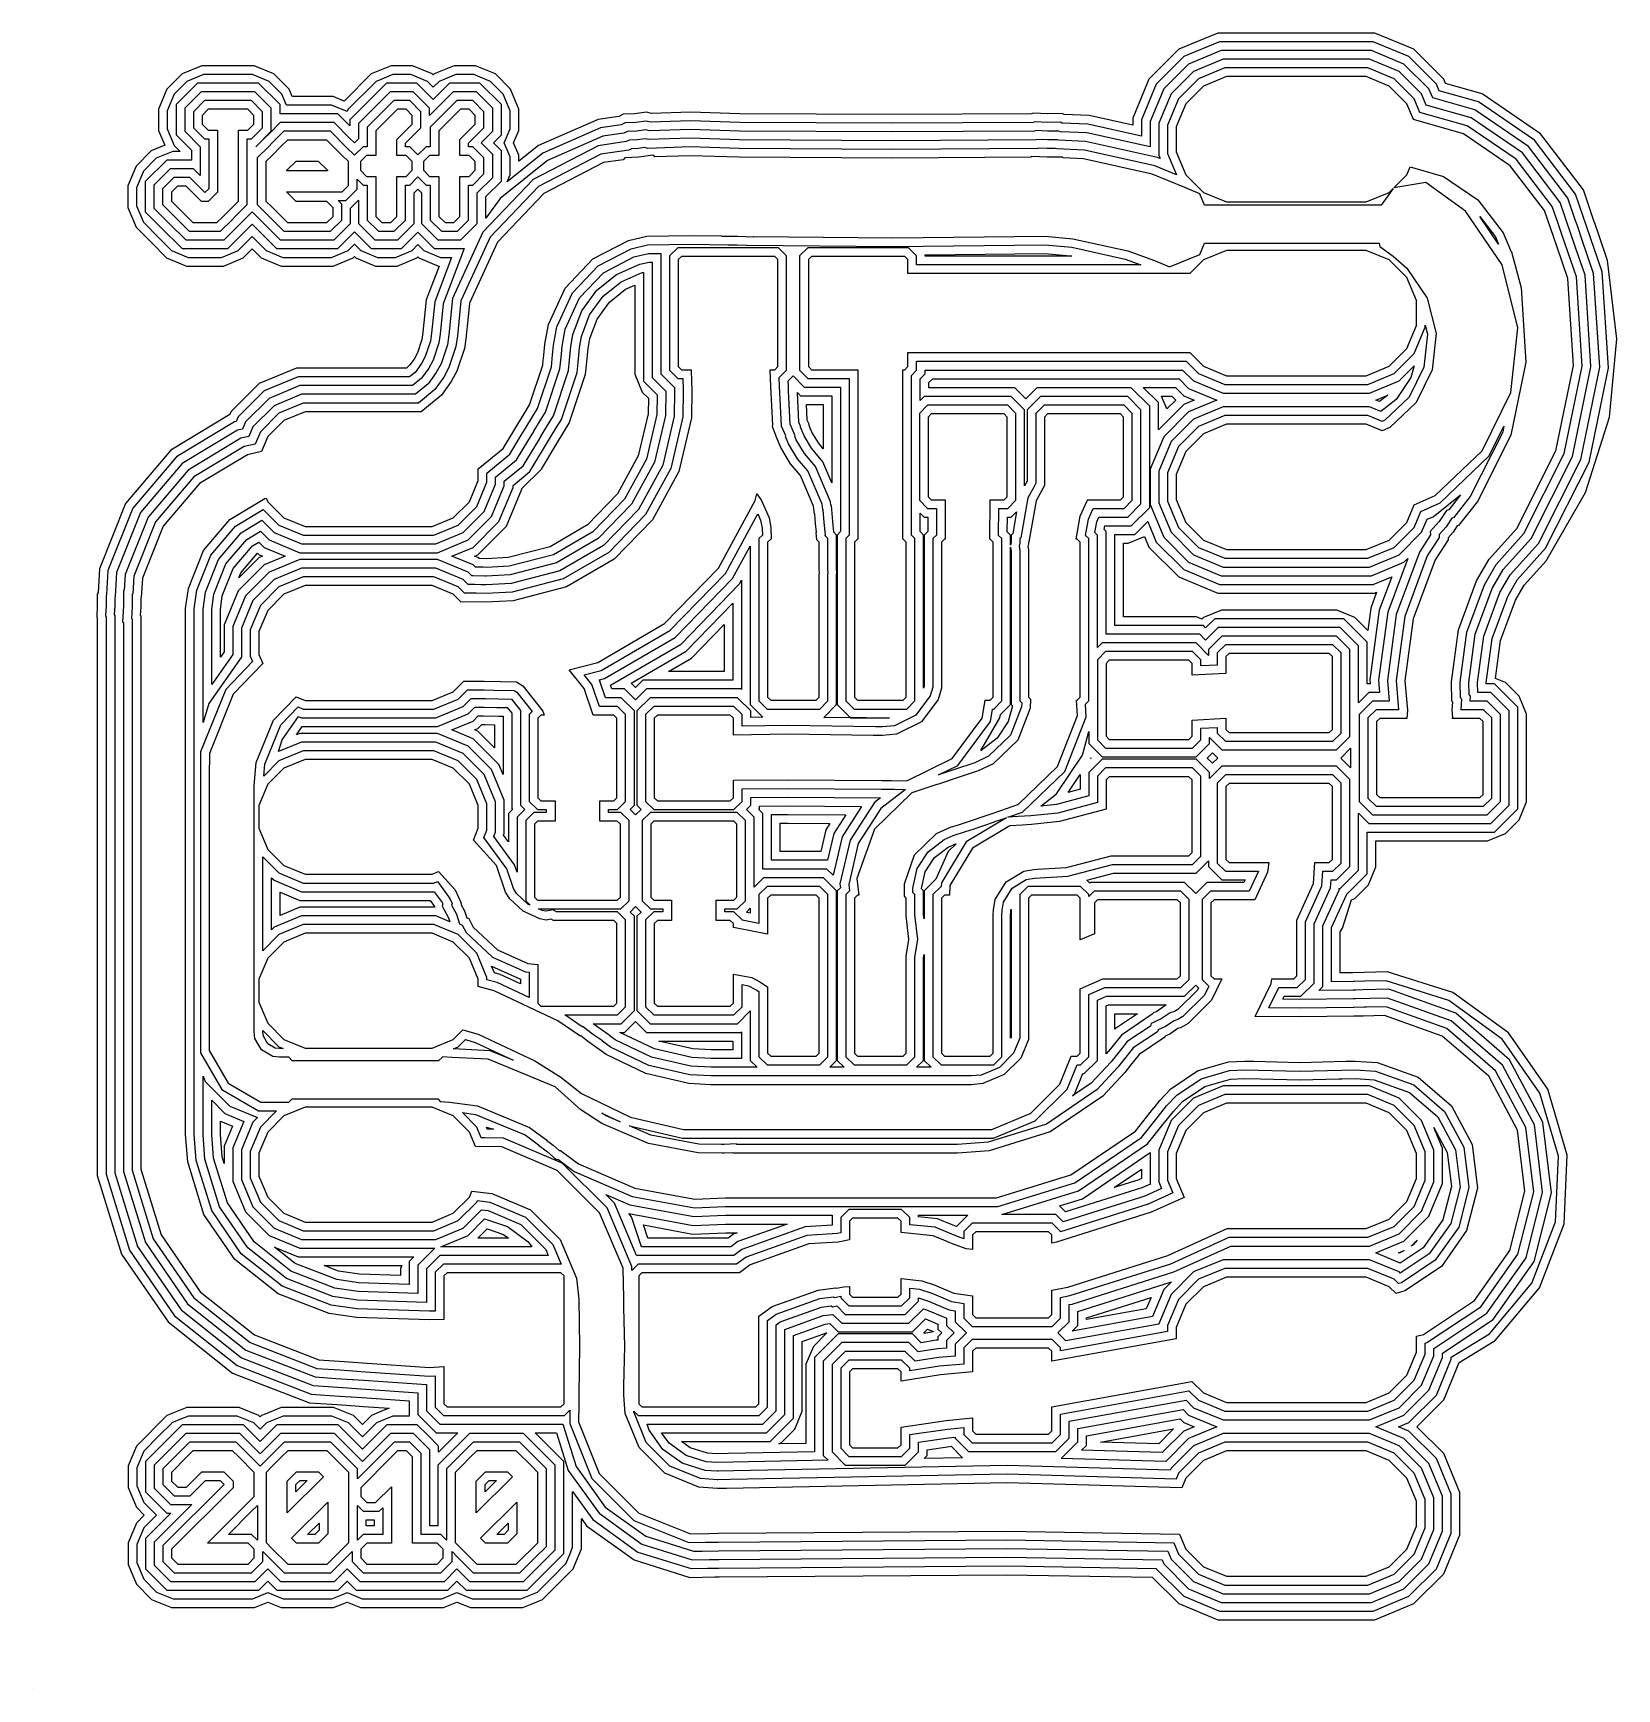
# Model space of a CAD drawing. Header units: millimetres. Extents: x 0 to 23.1, y 0 to 24.2.
import ezdxf

# ---------------------------------------------------------------- set-up
doc = ezdxf.new("R2010")
doc.units = ezdxf.units.MM

msp = doc.modelspace()

# ---------------------------------------------------------------- linework, layer by layer
at = {"color": 45}
for p, q in [((17.3033, 24.1905), (16.7334, 23.9545)), ((19.5966, 24.1905), (17.3033, 24.1905)), ((20.1665, 23.9545), (19.5966, 24.1905)), ((16.7334, 23.9545), (16.2972, 23.5183)), ((17.3285, 24.0635), (16.8054, 23.8468)), ((19.5714, 24.0635), (17.3285, 24.0635)), ((20.0945, 23.8468), (19.5714, 24.0635)), ((20.6027, 23.5183), (20.1665, 23.9545)), ((2.4649, 23.7134), (2.1751, 23.5934)), ((3.2282, 23.7134), (2.4649, 23.7134)), ((3.518, 23.5934), (3.2282, 23.7134)), ((5.2271, 23.7134), (4.9373, 23.5934)), ((5.5408, 23.7134), (5.2271, 23.7134)), ((5.8306, 23.5934), (5.5408, 23.7134)), ((6.1478, 23.7134), (5.858, 23.5934)), ((6.4615, 23.7134), (6.1478, 23.7134)), ((6.7513, 23.5934), (6.4615, 23.7134)), ((16.8054, 23.8468), (16.4049, 23.4463)), ((16.8773, 23.7391), (16.5126, 23.3744)), ((17.3538, 23.9365), (16.8773, 23.7391)), ((17.3791, 23.8095), (16.9492, 23.6315)), ((19.5461, 23.9365), (17.3538, 23.9365)), ((19.5208, 23.8095), (17.3791, 23.8095)), ((19.9507, 23.6315), (19.5208, 23.8095)), ((20.0226, 23.7391), (19.5461, 23.9365)), ((20.3873, 23.3744), (20.0226, 23.7391)), ((20.495, 23.4463), (20.0945, 23.8468)), ((2.1751, 23.5934), (1.9532, 23.3715)), ((2.247, 23.4857), (2.0609, 23.2996)), ((2.4901, 23.5864), (2.247, 23.4857)), ((3.203, 23.5864), (2.4901, 23.5864)), ((3.4461, 23.4857), (3.203, 23.5864)), ((3.6322, 23.2996), (3.4461, 23.4857)), ((3.7399, 23.3715), (3.518, 23.5934)), ((4.9373, 23.5934), (4.5424, 23.1984)), ((5.0092, 23.4857), (4.5983, 23.0748)), ((5.2523, 23.5864), (5.0092, 23.4857)), ((5.5156, 23.5864), (5.2523, 23.5864)), ((5.7587, 23.4857), (5.5156, 23.5864)), ((5.8443, 23.4), (5.7587, 23.4857)), ((5.8443, 23.5796), (5.8306, 23.5934)), ((5.858, 23.5934), (5.8443, 23.5796)), ((5.9299, 23.4857), (5.8443, 23.4)), ((6.173, 23.5864), (5.9299, 23.4857)), ((6.4363, 23.5864), (6.173, 23.5864)), ((6.6794, 23.4857), (6.4363, 23.5864)), ((6.8655, 23.2996), (6.6794, 23.4857)), ((6.9732, 23.3715), (6.7513, 23.5934)), ((16.2972, 23.5183), (16.0612, 22.9484)), ((16.9492, 23.6315), (16.6202, 23.3025)), ((17.0212, 23.5238), (16.7279, 23.2305)), ((17.4043, 23.6825), (17.0212, 23.5238)), ((17.4296, 23.5555), (17.0931, 23.4161)), ((19.4956, 23.6825), (17.4043, 23.6825)), ((19.4703, 23.5555), (17.4296, 23.5555)), ((19.8068, 23.4161), (19.4703, 23.5555)), ((19.8787, 23.5238), (19.4956, 23.6825)), ((20.172, 23.2305), (19.8787, 23.5238)), ((20.2797, 23.3025), (19.9507, 23.6315)), ((20.6293, 23.4539), (20.6027, 23.5183)), ((1.9532, 23.3715), (1.8332, 23.0817)), ((2.0609, 23.2996), (1.9602, 23.0565)), ((2.4003, 23.4594), (2.0872, 23.1463)), ((2.4529, 23.3324), (2.2142, 23.0937)), ((3.2928, 23.4594), (2.4003, 23.4594)), ((3.2402, 23.3324), (2.4529, 23.3324)), ((3.4789, 23.0937), (3.2402, 23.3324)), ((3.6059, 23.1463), (3.2928, 23.4594)), ((3.6996, 23.1368), (3.6322, 23.2996)), ((3.7844, 23.2638), (3.7399, 23.3715)), ((4.0708, 23.2638), (3.7844, 23.2638)), ((4.3845, 23.2638), (4.0708, 23.2638)), ((4.5424, 23.1984), (4.3845, 23.2638)), ((5.1625, 23.4594), (4.6246, 22.9215)), ((5.2151, 23.3324), (4.7516, 22.8689)), ((5.6054, 23.4594), (5.1625, 23.4594)), ((5.5528, 23.3324), (5.2151, 23.3324)), ((5.7915, 23.0937), (5.5528, 23.3324)), ((5.8443, 23.2204), (5.6054, 23.4594)), ((6.1358, 23.3324), (5.7915, 22.988)), ((6.0832, 23.4594), (5.8443, 23.2204)), ((6.5261, 23.4594), (6.0832, 23.4594)), ((6.4735, 23.3324), (6.1358, 23.3324)), ((6.7122, 23.0937), (6.4735, 23.3324)), ((6.8392, 23.1463), (6.5261, 23.4594)), ((6.9662, 23.0565), (6.8655, 23.2996)), ((7.0932, 23.0817), (6.9732, 23.3715)), ((16.4049, 23.4463), (16.1882, 22.9232)), ((16.5126, 23.3744), (16.3152, 22.8979)), ((16.6202, 23.3025), (16.4422, 22.8726)), ((16.7279, 23.2305), (16.5692, 22.8474)), ((17.0931, 23.4161), (16.8356, 23.1586)), ((20.0643, 23.1586), (19.8068, 23.4161)), ((20.2539, 23.0326), (20.172, 23.2305)), ((20.3478, 23.1379), (20.2797, 23.3025)), ((20.4416, 23.2432), (20.3873, 23.3744)), ((21.0561, 23.0683), (20.4416, 23.2432)), ((20.5354, 23.3487), (20.495, 23.4463)), ((21.1107, 23.1849), (20.5354, 23.3487)), ((21.1653, 23.3013), (20.6293, 23.4539)), ((21.1653, 23.3012), (21.1653, 23.3013)), ((22.0175, 22.7203), (21.1653, 23.3012)), ((1.8332, 23.0817), (1.8332, 22.768)), ((1.9602, 23.0565), (1.9602, 22.7932)), ((2.0872, 23.1463), (2.0872, 22.7034)), ((2.2142, 23.0937), (2.2142, 22.756)), ((2.5055, 23.2054), (2.3412, 23.0411)), ((2.3412, 23.0411), (2.3412, 22.8086)), ((2.5581, 23.0784), (2.4682, 22.9885)), ((2.4682, 22.9885), (2.4682, 22.8612)), ((3.1876, 23.2054), (2.5055, 23.2054)), ((3.135, 23.0784), (2.5581, 23.0784)), ((3.2249, 22.9885), (3.135, 23.0784)), ((3.3519, 23.0411), (3.1876, 23.2054)), ((3.2249, 22.8612), (3.2249, 22.9885)), ((3.3519, 22.8086), (3.3519, 23.0411)), ((3.4789, 22.756), (3.4789, 23.0937)), ((3.6059, 23.0098), (3.6059, 23.1463)), ((4.0062, 23.0098), (3.6059, 23.0098)), ((4.096, 23.1368), (3.6996, 23.1368)), ((4.4491, 23.0098), (4.0062, 23.0098)), ((4.3593, 23.1368), (4.096, 23.1368)), ((4.5852, 23.0431), (4.3593, 23.1368)), ((4.6246, 22.8342), (4.4491, 23.0098)), ((4.5983, 23.0748), (4.5852, 23.0431)), ((5.2677, 23.2054), (4.8786, 22.8163)), ((5.3203, 23.0784), (5.0056, 22.7637)), ((5.5002, 23.2054), (5.2677, 23.2054)), ((5.4476, 23.0784), (5.3203, 23.0784)), ((5.5375, 22.9885), (5.4476, 23.0784)), ((5.6645, 23.0411), (5.5002, 23.2054)), ((5.5375, 22.8612), (5.5375, 22.9885)), ((5.6645, 22.8086), (5.6645, 23.0411)), ((5.7915, 22.988), (5.7915, 23.0937)), ((6.1884, 23.2054), (5.7993, 22.8163)), ((6.241, 23.0784), (5.9263, 22.7637)), ((6.4209, 23.2054), (6.1884, 23.2054)), ((6.3683, 23.0784), (6.241, 23.0784)), ((6.4582, 22.9885), (6.3683, 23.0784)), ((6.5852, 23.0411), (6.4209, 23.2054)), ((6.4582, 22.8612), (6.4582, 22.9885)), ((6.5852, 22.8086), (6.5852, 23.0411)), ((6.7122, 22.756), (6.7122, 23.0937)), ((6.8392, 22.7034), (6.8392, 23.1463)), ((6.9662, 22.7932), (6.9662, 23.0565)), ((7.0932, 22.768), (7.0932, 23.0817)), ((8.6203, 23.004), (8.5548, 22.9743)), ((8.7903, 23.0093), (8.6203, 23.004)), ((8.9605, 23.0346), (8.7903, 23.0093)), ((9.0308, 23.017), (8.9605, 23.0346)), ((9.6, 23.0351), (9.0308, 23.017)), ((10.3208, 23.0121), (9.6, 23.0351)), ((12.5499, 23.0001), (10.3208, 23.0121)), ((14.5823, 23.0111), (12.5499, 23.0001)), ((14.6108, 23.0215), (14.5823, 23.0111)), ((14.8201, 23.0125), (14.6108, 23.0215)), ((15.028, 23.0148), (14.8201, 23.0125)), ((15.0591, 23.0023), (15.028, 23.0148)), ((15.4226, 22.9867), (15.0591, 23.0023)), ((15.4227, 22.9867), (15.4226, 22.9867)), ((16.0612, 22.8448), (15.4227, 22.9867)), ((16.8356, 23.1586), (16.6962, 22.8221)), ((20.16, 22.9274), (20.0643, 23.1586)), ((20.947, 22.8353), (20.2539, 23.0326)), ((21.0016, 22.9518), (20.3478, 23.1379)), ((21.8404, 22.5336), (21.0561, 23.0683)), ((21.929, 22.627), (21.1107, 23.1849)), ((1.8332, 22.768), (1.9231, 22.5511)), ((1.9602, 22.7932), (2.0609, 22.5501)), ((2.2142, 22.756), (2.439, 22.5312)), ((2.3412, 22.8086), (2.5055, 22.6443)), ((2.4682, 22.8612), (2.5581, 22.7713)), ((2.5581, 22.7713), (2.693, 22.7713)), ((2.693, 22.7713), (2.693, 21.8644)), ((3.0001, 21.7372), (3.0001, 22.7713)), ((3.0001, 22.7713), (3.135, 22.7713)), ((3.135, 22.7713), (3.2249, 22.8612)), ((3.1876, 22.6443), (3.3519, 22.8086)), ((3.2541, 22.5312), (3.4789, 22.756)), ((3.6091, 22.8828), (3.457, 22.7305)), ((3.6618, 22.7558), (3.4975, 22.5915)), ((3.6092, 22.8828), (3.6091, 22.8828)), ((4.0588, 22.8828), (3.6092, 22.8828)), ((4.1114, 22.7558), (3.6618, 22.7558)), ((4.3965, 22.8828), (4.0588, 22.8828)), ((4.3439, 22.7558), (4.1114, 22.7558)), ((4.5687, 22.531), (4.3439, 22.7558)), ((4.6213, 22.658), (4.3965, 22.8828)), ((4.6246, 22.9215), (4.6246, 22.8342)), ((4.7516, 22.8689), (4.7516, 22.644)), ((4.8786, 22.8163), (4.8786, 22.5838)), ((5.0056, 22.7637), (5.0056, 22.6364)), ((5.3127, 22.6364), (5.5375, 22.8612)), ((5.4397, 22.5838), (5.6645, 22.8086)), ((5.7993, 22.8163), (5.7993, 22.5838)), ((5.9263, 22.7637), (5.9263, 22.6364)), ((6.2334, 22.6364), (6.4582, 22.8612)), ((6.3604, 22.5838), (6.5852, 22.8086)), ((6.5438, 22.5877), (6.7122, 22.756)), ((6.881, 22.5877), (6.9662, 22.7932)), ((7.0185, 22.5877), (7.0932, 22.768)), ((8.2513, 22.9293), (7.3797, 22.548)), ((8.2867, 22.8062), (7.4461, 22.4384)), ((8.2514, 22.9293), (8.2513, 22.9293)), ((8.5548, 22.9743), (8.2514, 22.9293)), ((8.2868, 22.8062), (8.2867, 22.8062)), ((8.591, 22.8514), (8.2868, 22.8062)), ((8.6496, 22.8779), (8.591, 22.8514)), ((8.6789, 22.7518), (8.6272, 22.7284)), ((8.802, 22.8827), (8.6496, 22.8779)), ((8.8135, 22.756), (8.6789, 22.7518)), ((8.9542, 22.9052), (8.802, 22.8827)), ((8.9478, 22.7759), (8.8135, 22.756)), ((9.0032, 22.762), (8.9478, 22.7759)), ((9.0169, 22.8895), (8.9542, 22.9052)), ((9.6, 22.781), (9.0032, 22.762)), ((9.6, 22.908), (9.0169, 22.8895)), ((10.3198, 22.8851), (9.6, 22.908)), ((10.3191, 22.7581), (9.6, 22.781)), ((12.5499, 22.7461), (10.3191, 22.7581)), ((12.5499, 22.8731), (10.3198, 22.8851)), ((14.6051, 22.8842), (12.5499, 22.8731)), ((14.6277, 22.7573), (12.5499, 22.7461)), ((14.6306, 22.8935), (14.6051, 22.8842)), ((14.6504, 22.7656), (14.6277, 22.7573)), ((14.8177, 22.8855), (14.6306, 22.8935)), ((14.8157, 22.7585), (14.6504, 22.7656)), ((14.9802, 22.7603), (14.8157, 22.7585)), ((15.0041, 22.8876), (14.8177, 22.8855)), ((15.0049, 22.7503), (14.9802, 22.7603)), ((15.0321, 22.8763), (15.0041, 22.8876)), ((15.3894, 22.7339), (15.0049, 22.7503)), ((15.406, 22.8603), (15.0321, 22.8763)), ((15.4061, 22.8603), (15.406, 22.8603)), ((16.1882, 22.6864), (15.4061, 22.8603)), ((16.0612, 22.9484), (16.0612, 22.8448)), ((16.1882, 22.9232), (16.1882, 22.6864)), ((16.3152, 22.8979), (16.3152, 22.5282)), ((16.4422, 22.8726), (16.4422, 22.4073)), ((16.5692, 22.8474), (16.5692, 22.4325)), ((16.6962, 22.8221), (16.6962, 22.4578)), ((20.8925, 22.7188), (20.16, 22.9274)), ((21.6633, 22.3469), (20.947, 22.8353)), ((21.7519, 22.4403), (21.0016, 22.9518)), ((1.9231, 22.5511), (1.7256, 22.4694)), ((2.0609, 22.5501), (2.1487, 22.4624)), ((2.0872, 22.7034), (2.312, 22.4786)), ((2.439, 22.5312), (2.439, 22.1104)), ((2.5055, 22.6443), (2.566, 22.6443)), ((2.566, 22.6443), (2.566, 21.917)), ((3.1271, 21.6846), (3.1271, 22.6443)), ((3.1271, 22.6443), (3.1876, 22.6443)), ((3.298, 22.5714), (3.2541, 22.5275)), ((3.2541, 22.5275), (3.2541, 22.5312)), ((3.4371, 22.531), (3.2728, 22.3667)), ((3.3705, 22.644), (3.298, 22.5714)), ((3.457, 22.7305), (3.3705, 22.6441)), ((3.3705, 22.6441), (3.3705, 22.644)), ((3.4372, 22.531), (3.4371, 22.531)), ((3.4975, 22.5914), (3.4372, 22.531)), ((3.6245, 22.5388), (3.4898, 22.404)), ((3.4975, 22.5915), (3.4975, 22.5914)), ((3.7144, 22.6288), (3.6245, 22.5389)), ((3.6245, 22.5389), (3.6245, 22.5388)), ((4.164, 22.6288), (3.7144, 22.6288)), ((4.2913, 22.6288), (4.164, 22.6288)), ((4.5161, 22.404), (4.2913, 22.6288)), ((4.6934, 22.4062), (4.5687, 22.531)), ((4.6934, 22.5858), (4.6213, 22.658)), ((4.7516, 22.644), (4.6934, 22.5858)), ((4.8182, 22.531), (4.6934, 22.4062)), ((4.8786, 22.531), (4.8182, 22.531)), ((4.8786, 22.5838), (4.8786, 22.531)), ((5.0056, 22.6364), (5.0056, 22.404)), ((5.3127, 22.404), (5.3127, 22.6364)), ((5.4397, 22.531), (5.4397, 22.5838)), ((5.5002, 22.531), (5.4397, 22.531)), ((5.6195, 22.4116), (5.5002, 22.531)), ((5.7389, 22.531), (5.6195, 22.4116)), ((5.7993, 22.531), (5.7389, 22.531)), ((5.7993, 22.5838), (5.7993, 22.531)), ((5.9263, 22.6364), (5.9263, 22.404)), ((6.2334, 22.404), (6.2334, 22.6364)), ((6.3604, 22.531), (6.3604, 22.5838)), ((6.4209, 22.531), (6.3604, 22.531)), ((6.5852, 22.3667), (6.4209, 22.531)), ((6.7122, 22.4193), (6.5438, 22.5877)), ((6.7234, 22.5877), (6.8392, 22.7034)), ((6.8392, 22.4719), (6.7234, 22.5877)), ((6.9662, 22.3821), (6.881, 22.5877)), ((7.0932, 22.4073), (7.0185, 22.5877)), ((7.3796, 22.548), (7.0932, 22.3176)), ((8.2506, 22.544), (7.3045, 22.0531)), ((7.3797, 22.548), (7.3796, 22.548)), ((8.3221, 22.6831), (7.5125, 22.3289)), ((8.2507, 22.544), (8.2506, 22.544)), ((8.6633, 22.6053), (8.2507, 22.544)), ((8.3222, 22.6831), (8.3221, 22.6831)), ((8.6272, 22.7284), (8.3222, 22.6831)), ((8.7082, 22.6256), (8.6633, 22.6053)), ((8.7375, 22.4995), (8.6995, 22.4822)), ((8.8246, 22.6292), (8.7082, 22.6256)), ((8.8364, 22.5026), (8.7375, 22.4995)), ((8.9415, 22.6466), (8.8246, 22.6292)), ((8.9352, 22.5172), (8.8364, 22.5026)), ((8.9759, 22.507), (8.9352, 22.5172)), ((8.9898, 22.6345), (8.9415, 22.6466)), ((9.6, 22.5269), (8.9759, 22.507)), ((9.6, 22.6539), (8.9898, 22.6345)), ((10.3145, 22.6311), (9.6, 22.6539)), ((10.3137, 22.5041), (9.6, 22.5269)), ((12.5499, 22.4921), (10.3137, 22.5041)), ((12.5499, 22.6191), (10.3145, 22.6311)), ((14.6506, 22.6304), (12.5499, 22.6191)), ((14.6735, 22.5035), (12.5499, 22.4921)), ((14.6702, 22.6376), (14.6506, 22.6304)), ((14.8135, 22.6314), (14.6702, 22.6376)), ((14.69, 22.5096), (14.6735, 22.5035)), ((14.8111, 22.5044), (14.69, 22.5096)), ((14.9325, 22.5058), (14.8111, 22.5044)), ((14.9564, 22.633), (14.8135, 22.6314)), ((14.9508, 22.4984), (14.9325, 22.5058)), ((15.3562, 22.4811), (14.9508, 22.4984)), ((14.9778, 22.6244), (14.9564, 22.633)), ((15.3728, 22.6075), (14.9778, 22.6244)), ((15.3729, 22.6075), (15.3728, 22.6075)), ((16.4229, 22.3741), (15.3729, 22.6075)), ((15.3895, 22.7339), (15.3894, 22.7339)), ((16.3152, 22.5282), (15.3895, 22.7339)), ((21.5749, 22.2536), (20.8925, 22.7188)), ((21.8405, 22.5336), (21.8404, 22.5336)), ((21.8405, 22.5335), (21.8405, 22.5336)), ((22.416, 21.7787), (21.8405, 22.5335)), ((21.9291, 22.627), (21.929, 22.627)), ((21.9291, 22.6269), (21.9291, 22.627)), ((22.5295, 21.8393), (21.9291, 22.6269)), ((22.0176, 22.7203), (22.0175, 22.7203)), ((22.6429, 21.9), (22.0176, 22.7203)), ((1.7256, 22.4694), (1.5037, 22.2475)), ((1.7975, 22.3617), (1.6114, 22.1756)), ((1.9508, 22.3354), (1.6377, 22.0223)), ((2.0406, 22.4624), (1.7975, 22.3617)), ((2.312, 22.3354), (1.9508, 22.3354)), ((2.1487, 22.4624), (2.0406, 22.4624)), ((2.312, 22.4786), (2.312, 22.3354)), ((3.2728, 22.3667), (3.2728, 22.3666)), ((3.2728, 22.3666), (3.2728, 22.1419)), ((3.4897, 22.404), (3.3998, 22.3141)), ((3.3998, 22.3141), (3.3998, 22.314)), ((3.3998, 22.314), (3.3998, 22.1868)), ((3.4898, 22.404), (3.4897, 22.404)), ((3.7069, 22.1869), (3.8416, 22.3217)), ((3.8416, 22.3217), (4.164, 22.3217)), ((4.164, 22.3217), (4.2989, 22.1868)), ((4.606, 22.3141), (4.5161, 22.404)), ((4.606, 22.0893), (4.606, 22.3141)), ((4.8708, 22.404), (4.7809, 22.3141)), ((4.7809, 22.3141), (4.7809, 22.1868)), ((5.0056, 22.404), (4.8708, 22.404)), ((5.4476, 22.404), (5.3127, 22.404)), ((5.5375, 22.3141), (5.4476, 22.404)), ((5.5375, 22.1868), (5.5375, 22.3141)), ((5.7915, 22.404), (5.7016, 22.3141)), ((5.7016, 22.3141), (5.7016, 22.1868)), ((5.9263, 22.404), (5.7915, 22.404)), ((6.3683, 22.404), (6.2334, 22.404)), ((6.4582, 22.3141), (6.3683, 22.404)), ((6.4582, 22.1868), (6.4582, 22.3141)), ((6.5852, 22.1342), (6.5852, 22.3667)), ((6.7122, 22.0816), (6.7122, 22.4193)), ((7.5124, 22.3289), (6.8237, 21.775)), ((6.8392, 22.029), (6.8392, 22.4719)), ((7.446, 22.4384), (6.925, 22.0194)), ((6.9662, 22.1188), (6.9662, 22.3821)), ((7.0932, 22.3176), (7.0932, 22.4073)), ((8.2903, 22.4215), (7.3819, 21.9502)), ((7.4461, 22.4384), (7.446, 22.4384)), ((8.3299, 22.299), (7.4592, 21.8472)), ((7.5125, 22.3289), (7.5124, 22.3289)), ((8.2904, 22.4215), (8.2903, 22.4215)), ((8.6995, 22.4822), (8.2904, 22.4215)), ((8.33, 22.299), (8.3299, 22.299)), ((8.6165, 22.3415), (8.33, 22.299)), ((8.6425, 22.3694), (8.6165, 22.3415)), ((8.8476, 22.3759), (8.6425, 22.3694)), ((9.0518, 22.4062), (8.8476, 22.3759)), ((9.0825, 22.3833), (9.0518, 22.4062)), ((9.6, 22.3998), (9.0825, 22.3833)), ((10.3129, 22.3771), (9.6, 22.3998)), ((12.5499, 22.3651), (10.3129, 22.3771)), ((14.5738, 22.376), (12.5499, 22.3651)), ((14.5857, 22.387), (14.5738, 22.376)), ((14.8109, 22.3774), (14.5857, 22.387)), ((15.0329, 22.3799), (14.8109, 22.3774)), ((15.0457, 22.3673), (15.0329, 22.3799)), ((15.3396, 22.3547), (15.0457, 22.3673)), ((15.3397, 22.3547), (15.3396, 22.3547)), ((16.3459, 22.131), (15.3397, 22.3547)), ((15.3563, 22.4811), (15.3562, 22.4811)), ((16.3844, 22.2526), (15.3563, 22.4811)), ((16.423, 22.3741), (16.4229, 22.3741)), ((16.4629, 22.3574), (16.423, 22.3741)), ((16.4422, 22.4073), (16.4629, 22.3574)), ((16.5692, 22.4325), (16.6978, 22.1221)), ((16.6962, 22.4578), (16.8356, 22.1213)), ((21.6634, 22.3469), (21.6633, 22.3469)), ((21.6634, 22.3468), (21.6634, 22.3469)), ((22.1891, 21.6574), (21.6634, 22.3468)), ((21.752, 22.4403), (21.7519, 22.4403)), ((21.752, 22.4402), (21.752, 22.4403)), ((22.3026, 21.7181), (21.752, 22.4402)), ((1.5037, 22.2475), (1.3837, 21.9577)), ((1.6114, 22.1756), (1.5107, 21.9325)), ((1.6377, 22.0223), (1.6377, 21.5794)), ((2.0034, 22.2084), (1.7647, 21.9697)), ((2.056, 22.0814), (1.8917, 21.9171)), ((2.3411, 22.2084), (2.0034, 22.2084)), ((2.2885, 22.0814), (2.056, 22.0814)), ((2.5094, 21.8604), (2.2885, 22.0814)), ((2.439, 22.1104), (2.3411, 22.2084)), ((3.2728, 22.1419), (3.2728, 21.9094)), ((3.3998, 22.1868), (3.3998, 22.0893)), ((3.3998, 22.0893), (3.3998, 21.962)), ((3.7069, 22.1792), (3.7069, 22.1869)), ((4.2989, 22.1792), (3.7069, 22.1792)), ((4.2989, 22.1868), (4.2989, 22.1792)), ((4.606, 21.962), (4.606, 22.0893)), ((4.733, 21.9094), (4.733, 22.0552)), ((4.733, 22.0552), (4.8182, 21.9699)), ((4.7809, 22.1868), (4.8708, 22.0969)), ((4.8708, 22.0969), (5.0056, 22.0969)), ((5.0056, 22.0969), (5.0056, 21.5125)), ((5.3127, 21.5125), (5.3127, 22.0969)), ((5.3127, 22.0969), (5.4476, 22.0969)), ((5.4476, 22.0969), (5.5375, 22.1868)), ((5.5002, 21.9699), (5.6195, 22.0893)), ((5.6195, 22.0893), (5.7389, 21.9699)), ((5.7016, 22.1868), (5.7915, 22.0969)), ((5.7915, 22.0969), (5.9263, 22.0969)), ((5.9263, 22.0969), (5.9263, 21.5125)), ((6.2334, 21.5125), (6.2334, 22.0969)), ((6.2334, 22.0969), (6.3683, 22.0969)), ((6.3683, 22.0969), (6.4582, 22.1868)), ((6.4209, 21.9699), (6.5852, 22.1342)), ((6.4874, 21.8568), (6.7122, 22.0816)), ((7.3044, 22.0531), (6.5693, 21.2812)), ((6.6144, 21.8042), (6.8392, 22.029)), ((6.925, 22.0194), (6.9662, 22.1188)), ((7.3045, 22.0531), (7.3044, 22.0531)), ((16.346, 22.131), (16.3459, 22.131)), ((16.8218, 21.9329), (16.346, 22.131)), ((16.3845, 22.2526), (16.3844, 22.2526)), ((16.6978, 22.1221), (16.3845, 22.2526)), ((16.8356, 22.1213), (17.0931, 21.8638)), ((19.8751, 21.9322), (20.0643, 22.1213)), ((20.0643, 22.1213), (20.1114, 22.2352)), ((20.1114, 22.2352), (20.6008, 22.0959)), ((20.6008, 22.0959), (20.6008, 22.0958)), ((20.6008, 22.0958), (21.1015, 21.7544)), ((21.575, 22.2536), (21.5749, 22.2536)), ((21.575, 22.2535), (21.575, 22.2536)), ((22.0757, 21.5968), (21.575, 22.2535)), ((1.3837, 21.9577), (1.3837, 21.644)), ((1.5107, 21.9325), (1.5107, 21.6692)), ((1.7647, 21.9697), (1.7647, 21.632)), ((1.8917, 21.9171), (1.8917, 21.6846)), ((2.1086, 21.9544), (2.0187, 21.8645)), ((2.0187, 21.8645), (2.0187, 21.7372)), ((2.2359, 21.9544), (2.1086, 21.9544)), ((2.4605, 21.7297), (2.2359, 21.9544)), ((2.566, 21.917), (2.5094, 21.8604)), ((2.693, 21.8644), (2.5582, 21.7297)), ((3.2728, 21.9094), (3.2728, 21.6846)), ((3.3998, 21.962), (3.3998, 21.7372)), ((3.7069, 21.8645), (3.7069, 21.8721)), ((3.7069, 21.8721), (4.5161, 21.8721)), ((3.8417, 21.7297), (3.7069, 21.8645)), ((4.5161, 21.8721), (4.606, 21.962)), ((4.5687, 21.7451), (4.733, 21.9094)), ((4.8182, 21.9699), (4.8786, 21.9699)), ((4.8786, 21.9699), (4.8786, 21.4599)), ((5.4397, 21.4599), (5.4397, 21.9699)), ((5.4397, 21.9699), (5.5002, 21.9699)), ((5.5667, 21.8568), (5.6195, 21.9097)), ((5.5667, 21.4073), (5.5667, 21.8568)), ((5.6195, 21.9097), (5.6723, 21.8569)), ((5.6723, 21.8569), (5.6723, 21.4073)), ((5.7389, 21.9699), (5.7993, 21.9699)), ((5.7993, 21.9699), (5.7993, 21.4599)), ((6.3604, 21.4599), (6.3604, 21.9699)), ((6.3604, 21.9699), (6.4209, 21.9699)), ((6.4874, 21.4073), (6.4874, 21.8568)), ((6.6144, 21.487), (6.6144, 21.8042)), ((6.8236, 21.7749), (6.6144, 21.487)), ((7.3818, 21.9502), (6.6759, 21.209)), ((7.4591, 21.8472), (6.7825, 21.1368)), ((6.8237, 21.775), (6.8236, 21.775)), ((6.8236, 21.775), (6.8236, 21.7749)), ((7.3819, 21.9502), (7.3818, 21.9502)), ((7.4592, 21.8472), (7.4591, 21.8472)), ((17.0427, 21.841), (16.8218, 21.9329)), ((17.1101, 21.6773), (17.0427, 21.841)), ((17.0931, 21.8638), (17.4296, 21.7244)), ((19.4703, 21.7244), (19.8068, 21.8638)), ((19.8641, 21.9212), (19.6881, 21.6773)), ((19.8068, 21.8638), (19.8641, 21.9212)), ((20.3439, 22.0081), (19.8751, 21.9322)), ((20.5378, 21.8682), (20.3439, 22.0081)), ((20.5378, 21.8681), (20.5378, 21.8682)), ((20.9225, 21.5906), (20.5378, 21.8681)), ((22.416, 21.7786), (22.416, 21.7787)), ((22.5242, 21.463), (22.416, 21.7786)), ((22.5295, 21.8392), (22.5295, 21.8393)), ((22.6361, 21.5282), (22.5295, 21.8392)), ((22.6429, 21.8999), (22.6429, 21.9)), ((22.7481, 21.5932), (22.6429, 21.8999)), ((1.3837, 21.644), (1.5037, 21.3542)), ((1.5107, 21.6692), (1.6114, 21.4261)), ((1.6377, 21.5794), (1.8624, 21.3548)), ((1.7647, 21.632), (1.9894, 21.4074)), ((1.8917, 21.6846), (2.1164, 21.46)), ((2.0187, 21.7372), (2.2434, 21.5126)), ((2.5582, 21.7297), (2.4605, 21.7297)), ((2.7753, 21.5126), (2.9101, 21.6473)), ((2.9101, 21.6473), (2.9102, 21.6473)), ((2.9102, 21.6473), (3.0001, 21.7372)), ((2.9628, 21.5203), (3.1271, 21.6846)), ((3.1018, 21.4798), (3.2, 21.5779)), ((3.2, 21.5779), (3.3845, 21.3933)), ((3.2728, 21.6846), (3.4371, 21.5203)), ((3.3998, 21.7372), (3.4897, 21.6473)), ((3.4897, 21.6473), (3.7144, 21.4226)), ((4.2913, 21.7297), (3.8417, 21.7297)), ((4.3812, 21.6398), (4.2913, 21.7297)), ((4.3812, 21.5125), (4.3812, 21.6398)), ((4.5082, 21.6924), (4.4554, 21.7451)), ((4.4554, 21.7451), (4.5687, 21.7451)), ((4.5082, 21.4599), (4.5082, 21.6924)), ((4.6352, 21.632), (4.7516, 21.7485)), ((4.6352, 21.4073), (4.6352, 21.632)), ((4.7516, 21.7485), (4.7516, 21.4073)), ((19.6881, 21.6773), (17.1101, 21.6773)), ((17.4296, 21.7244), (19.4703, 21.7244)), ((20.9226, 21.5906), (20.9225, 21.5906)), ((21.4545, 20.8047), (20.9226, 21.5906)), ((21.1015, 21.7544), (21.469, 21.2725)), ((22.0757, 21.5967), (22.0757, 21.5968)), ((22.2096, 21.2062), (22.0757, 21.5967)), ((22.1891, 21.6573), (22.1891, 21.6574)), ((22.2686, 21.4254), (22.1891, 21.6573)), ((22.3026, 21.718), (22.3026, 21.7181)), ((22.3718, 21.5163), (22.3026, 21.718)), ((22.7482, 21.5932), (22.7481, 21.5932)), ((22.7975, 21.4492), (22.7482, 21.5932)), ((1.5037, 21.3542), (1.7284, 21.1296)), ((1.6114, 21.4261), (1.8361, 21.2015)), ((1.8624, 21.3548), (1.8624, 21.3547)), ((1.8624, 21.3547), (2.1755, 21.0416)), ((1.9894, 21.4074), (1.9894, 21.4073)), ((1.9894, 21.4073), (2.2281, 21.1686)), ((2.1164, 21.46), (2.1164, 21.4599)), ((2.1164, 21.4599), (2.2807, 21.2956)), ((2.2434, 21.5126), (2.2434, 21.5125)), ((2.2434, 21.5125), (2.3333, 21.4226)), ((2.2807, 21.2956), (2.5055, 21.2956)), ((2.3333, 21.4226), (2.5581, 21.4226)), ((2.5055, 21.2956), (2.7379, 21.2956)), ((2.5581, 21.4226), (2.6853, 21.4226)), ((2.6853, 21.4226), (2.6854, 21.4226)), ((2.6854, 21.4226), (2.7753, 21.5125)), ((2.7379, 21.2956), (2.738, 21.2956)), ((2.738, 21.2956), (2.9023, 21.4599)), ((2.7753, 21.5125), (2.7753, 21.5126)), ((2.7906, 21.1686), (2.9427, 21.3208)), ((2.9023, 21.46), (2.9627, 21.5203)), ((2.9023, 21.4599), (2.9023, 21.46)), ((2.9427, 21.3208), (3.0153, 21.3933)), ((2.9627, 21.5203), (2.9628, 21.5203)), ((3.0153, 21.3933), (3.0154, 21.3933)), ((3.0154, 21.3933), (3.1018, 21.4798)), ((3.068, 21.2663), (3.1999, 21.3983)), ((3.1999, 21.3983), (3.3319, 21.2663)), ((3.3845, 21.3933), (3.6092, 21.1686)), ((3.4371, 21.5203), (3.6618, 21.2956)), ((3.6618, 21.2956), (3.8943, 21.2956)), ((3.7144, 21.4226), (3.8417, 21.4226)), ((3.8417, 21.4226), (4.2913, 21.4226)), ((3.8943, 21.2956), (4.3439, 21.2956)), ((4.2913, 21.4226), (4.3812, 21.5125)), ((4.3439, 21.2956), (4.5082, 21.4599)), ((4.3965, 21.1686), (4.6352, 21.4073)), ((4.7516, 21.4073), (4.9903, 21.1686)), ((4.8786, 21.4599), (5.0429, 21.2956)), ((5.0056, 21.5125), (5.0955, 21.4226)), ((5.0429, 21.2956), (5.2754, 21.2956)), ((5.0955, 21.4226), (5.2228, 21.4226)), ((5.2228, 21.4226), (5.3127, 21.5125)), ((5.2754, 21.2956), (5.4397, 21.4599)), ((5.328, 21.1686), (5.5667, 21.4073)), ((5.6723, 21.4073), (5.911, 21.1686)), ((5.7993, 21.4599), (5.9636, 21.2956)), ((5.9263, 21.5125), (6.0162, 21.4226)), ((5.9636, 21.2956), (6.1961, 21.2956)), ((6.0162, 21.4226), (6.1435, 21.4226)), ((6.1435, 21.4226), (6.2334, 21.5125)), ((6.1961, 21.2956), (6.3604, 21.4599)), ((6.2487, 21.1686), (6.4874, 21.4073)), ((21.4028, 21.1075), (21.1302, 21.5103)), ((21.1302, 21.5103), (21.357, 21.2126)), ((22.2687, 21.4254), (22.2686, 21.4254)), ((22.3298, 21.2473), (22.2687, 21.4254)), ((22.3971, 21.4423), (22.3718, 21.5163)), ((22.4499, 21.2885), (22.3971, 21.4423)), ((22.528, 21.0607), (22.4499, 21.2885)), ((22.5243, 21.463), (22.5242, 21.463)), ((22.5546, 21.3744), (22.5243, 21.463)), ((22.57, 21.3297), (22.5546, 21.3744)), ((22.6157, 21.1965), (22.57, 21.3297)), ((22.6363, 21.5281), (22.6361, 21.5282)), ((22.6902, 21.3708), (22.6363, 21.5281)), ((22.9184, 20.7049), (22.6902, 21.3708)), ((22.8103, 21.4121), (22.7975, 21.4492)), ((22.8724, 21.2311), (22.8103, 21.4121)), ((1.7284, 21.1296), (1.7284, 21.1295)), ((1.7284, 21.1295), (1.9503, 20.9076)), ((1.8361, 21.2015), (1.8361, 21.2014)), ((1.8361, 21.2014), (2.0222, 21.0153)), ((2.2281, 21.1686), (2.4528, 21.1686)), ((2.4528, 21.1686), (2.7905, 21.1686)), ((2.7905, 21.1686), (2.7906, 21.1686)), ((2.8432, 21.0416), (3.0198, 21.2183)), ((2.9964, 21.0152), (3.1999, 21.2188)), ((3.0198, 21.2183), (3.0679, 21.2663)), ((3.0679, 21.2663), (3.068, 21.2663)), ((3.1999, 21.2188), (3.4033, 21.0153)), ((3.3319, 21.2663), (3.5566, 21.0416)), ((3.6092, 21.1686), (3.9469, 21.1686)), ((3.9469, 21.1686), (4.3965, 21.1686)), ((4.4491, 21.0416), (4.6934, 21.286)), ((4.6024, 21.0153), (4.6934, 21.1064)), ((4.6934, 21.286), (4.9377, 21.0416)), ((4.6934, 21.1064), (4.7844, 21.0153)), ((4.9903, 21.1686), (5.328, 21.1686)), ((5.3806, 21.0416), (5.6195, 21.2806)), ((5.5339, 21.0153), (5.6195, 21.101)), ((5.6195, 21.2806), (5.8584, 21.0416)), ((5.6195, 21.101), (5.7051, 21.0153)), ((5.911, 21.1686), (6.2487, 21.1686)), ((6.5693, 21.2811), (6.1251, 20.3122)), ((6.6759, 21.2089), (6.2494, 20.2786)), ((6.7825, 21.1367), (6.3737, 20.245)), ((6.5693, 21.2812), (6.5693, 21.2811)), ((6.6759, 21.209), (6.6759, 21.2089)), ((6.7825, 21.1368), (6.7825, 21.1367)), ((8.177, 20.8914), (8.698, 21.1617)), ((8.698, 21.1617), (8.9622, 21.2236)), ((8.7371, 21.0409), (8.9754, 21.0968)), ((8.9622, 21.2236), (9.6, 21.2337)), ((8.9754, 21.0968), (9.6, 21.1067)), ((9.4153, 21.0543), (9.2956, 20.9346)), ((10.8846, 21.0543), (9.4153, 21.0543)), ((9.6, 21.2337), (10.0532, 21.2266)), ((9.6, 21.1067), (10.1505, 21.098)), ((10.0532, 21.2266), (10.0545, 21.2252)), ((10.0545, 21.2252), (10.29, 21.2227)), ((10.1505, 21.098), (10.1522, 21.0972)), ((10.1522, 21.0972), (10.2846, 21.0957)), ((10.2846, 21.0957), (10.4176, 21.0915)), ((10.29, 21.2227), (10.5206, 21.2153)), ((10.4176, 21.0915), (10.4246, 21.0942)), ((10.4246, 21.0942), (12.5499, 21.0712)), ((10.5206, 21.2153), (10.5257, 21.2201)), ((10.5257, 21.2201), (12.5499, 21.1982)), ((11.0043, 20.9346), (10.8846, 21.0543)), ((11.3153, 21.0543), (11.1956, 20.9346)), ((12.7846, 21.0543), (11.3153, 21.0543)), ((12.5499, 21.1982), (14.7837, 21.2224)), ((12.5499, 21.0712), (14.7801, 21.0953)), ((12.9043, 20.9346), (12.7846, 21.0543)), ((14.7801, 21.0953), (15.1697, 21.0615)), ((14.7837, 21.2224), (15.1862, 21.1874)), ((15.1697, 21.0615), (15.9524, 20.8876)), ((15.1862, 21.1874), (15.9907, 21.0086)), ((17.041, 20.9572), (17.1099, 21.1226)), ((17.1099, 21.1226), (19.66, 21.1226)), ((19.66, 21.1226), (19.6682, 21.0716)), ((19.6682, 21.0716), (19.8622, 20.9318)), ((21.357, 21.2126), (21.4028, 21.1075)), ((21.469, 21.2725), (21.5903, 20.9937)), ((22.2536, 21.0778), (22.2096, 21.2062)), ((22.4159, 20.6045), (22.2536, 21.0778)), ((22.5415, 20.6296), (22.3298, 21.2473)), ((22.6672, 20.6547), (22.528, 21.0607)), ((22.6157, 21.1963), (22.6157, 21.1965)), ((22.7928, 20.6798), (22.6157, 21.1963)), ((22.8724, 21.2308), (22.8724, 21.2311)), ((22.9969, 20.8676), (22.8724, 21.2308)), ((1.9503, 20.9076), (2.2401, 20.7876)), ((2.0222, 21.0153), (2.2653, 20.9146)), ((2.1755, 21.0416), (2.4002, 21.0416)), ((2.2653, 20.9146), (2.49, 20.9146)), ((2.4002, 21.0416), (2.8431, 21.0416)), ((2.49, 20.9146), (2.7532, 20.9146)), ((2.7532, 20.9146), (2.7534, 20.9146)), ((2.7534, 20.9146), (2.8936, 20.9727)), ((2.7786, 20.7876), (2.895, 20.8359)), ((2.8431, 21.0416), (2.8432, 21.0416)), ((2.8936, 20.9727), (2.9964, 21.0152)), ((2.895, 20.8359), (3.0683, 20.9075)), ((3.0683, 20.9075), (3.1999, 21.0392)), ((3.1999, 21.0392), (3.3314, 20.9076)), ((3.3314, 20.9076), (3.6212, 20.7876)), ((3.4033, 21.0153), (3.6464, 20.9146)), ((3.5566, 21.0416), (3.9995, 21.0416)), ((3.6464, 20.9146), (3.9097, 20.9146)), ((3.9097, 20.9146), (4.3593, 20.9146)), ((3.9995, 21.0416), (4.4491, 21.0416)), ((4.3593, 20.9146), (4.6024, 21.0153)), ((4.3845, 20.7876), (4.6743, 20.9076)), ((4.6743, 20.9076), (4.6934, 20.9268)), ((4.6934, 20.9268), (4.7125, 20.9076)), ((4.7125, 20.9076), (5.0023, 20.7876)), ((4.7844, 21.0153), (5.0275, 20.9146)), ((4.9377, 21.0416), (5.3806, 21.0416)), ((5.0275, 20.9146), (5.2908, 20.9146)), ((5.2908, 20.9146), (5.5339, 21.0153)), ((5.316, 20.7876), (5.6058, 20.9076)), ((5.6058, 20.9076), (5.6195, 20.9214)), ((5.6195, 20.9214), (5.6332, 20.9076)), ((5.6332, 20.9076), (5.923, 20.7876)), ((5.7051, 21.0153), (5.9482, 20.9146)), ((5.8584, 21.0416), (6.297, 21.0416)), ((6.1129, 20.9146), (5.865, 20.2634)), ((5.9482, 20.9146), (6.1129, 20.9146)), ((6.297, 21.0416), (5.9897, 20.2341)), ((7.7722, 20.4663), (8.177, 20.8914)), ((8.2533, 20.7898), (8.7371, 21.0409)), ((8.3295, 20.6883), (8.7762, 20.92)), ((8.5209, 20.6646), (8.8597, 20.8128)), ((8.7762, 20.92), (8.9893, 20.97)), ((8.8597, 20.8128), (8.9996, 20.8431)), ((8.9893, 20.97), (9.1686, 20.9729)), ((8.9996, 20.8431), (9.0416, 20.8438)), ((9.0416, 20.8438), (9.0416, 19.1601)), ((9.1686, 20.9729), (9.1686, 19.2127)), ((9.2956, 20.9346), (9.2956, 19.2653)), ((9.4679, 20.9273), (9.4226, 20.882)), ((9.4226, 20.882), (9.4226, 19.3179)), ((10.832, 20.9273), (9.4679, 20.9273)), ((10.8773, 20.882), (10.832, 20.9273)), ((10.8773, 19.3179), (10.8773, 20.882)), ((11.0043, 19.2653), (11.0043, 20.9346)), ((11.1956, 20.9346), (11.1956, 19.2653)), ((11.3679, 20.9273), (11.3226, 20.882)), ((11.3226, 20.882), (11.3226, 19.3179)), ((12.732, 20.9273), (11.3679, 20.9273)), ((12.7773, 20.882), (12.732, 20.9273)), ((12.7773, 20.6773), (12.7773, 20.882)), ((12.9043, 20.8043), (12.9043, 20.9346)), ((16.1802, 20.8043), (12.9043, 20.8043)), ((13.0313, 20.9494), (14.7775, 20.9683)), ((13.0313, 20.9313), (13.0313, 20.9494)), ((15.1727, 20.9313), (13.0313, 20.9313)), ((14.7775, 20.9683), (15.153, 20.9356)), ((15.153, 20.9356), (15.1727, 20.9313)), ((15.9524, 20.8876), (16.1802, 20.8043)), ((15.9907, 21.0086), (16.3781, 20.867)), ((16.3781, 20.867), (16.5987, 20.775)), ((16.5987, 20.775), (17.041, 20.9572)), ((17.0931, 20.8761), (16.8943, 20.6773)), ((17.4296, 21.0155), (17.0931, 20.8761)), ((19.4703, 21.0155), (17.4296, 21.0155)), ((19.8068, 20.8761), (19.4703, 21.0155)), ((20.0643, 20.6186), (19.8068, 20.8761)), ((19.8622, 20.9318), (20.064, 20.7574)), ((21.4545, 20.8046), (21.4545, 20.8047)), ((21.684, 19.884), (21.4545, 20.8046)), ((21.5903, 20.9937), (21.5905, 20.9932)), ((21.5905, 20.9932), (21.7324, 20.4678)), ((22.9969, 20.8675), (22.9969, 20.8676)), ((23.1319, 19.7244), (22.9969, 20.8675)), ((2.2401, 20.7876), (2.4647, 20.7876)), ((2.4647, 20.7876), (2.7785, 20.7876)), ((2.7785, 20.7876), (2.7786, 20.7876)), ((3.6212, 20.7876), (3.9349, 20.7876)), ((3.9349, 20.7876), (4.3845, 20.7876)), ((5.0023, 20.7876), (5.316, 20.7876)), ((5.9286, 20.7876), (5.7403, 20.2928)), ((5.923, 20.7876), (5.9286, 20.7876)), ((7.8773, 20.3951), (8.2533, 20.7898)), ((7.9825, 20.3239), (8.3295, 20.6883)), ((8.2328, 20.4329), (8.5209, 20.6646)), ((8.5868, 20.556), (8.8947, 20.6907)), ((8.8947, 20.6907), (8.9146, 20.6951)), ((8.9146, 20.6951), (8.9146, 19.1075)), ((16.8943, 20.6773), (12.7773, 20.6773)), ((20.064, 20.7574), (20.3619, 20.3172)), ((20.2037, 20.2821), (20.0643, 20.6186)), ((22.4159, 20.6044), (22.4159, 20.6045)), ((22.4976, 19.335), (22.4159, 20.6044)), ((22.5415, 20.6295), (22.5415, 20.6296)), ((22.6254, 19.3262), (22.5415, 20.6295)), ((22.6672, 20.6546), (22.6672, 20.6547)), ((22.7533, 19.3174), (22.6672, 20.6546)), ((22.7928, 20.6797), (22.7928, 20.6798)), ((22.8811, 19.3086), (22.7928, 20.6797)), ((22.9184, 20.7048), (22.9184, 20.7049)), ((23.0089, 19.2998), (22.9184, 20.7048)), ((7.5276, 19.9327), (7.7722, 20.4663)), ((7.6502, 19.8996), (7.8773, 20.3951)), ((7.7728, 19.8664), (7.9825, 20.3239)), ((8.0155, 20.1339), (8.2328, 20.4329)), ((8.1272, 20.0734), (8.3248, 20.3453)), ((8.3248, 20.3453), (8.5868, 20.556)), ((8.4168, 20.2577), (8.6526, 20.4474)), ((8.6526, 20.4474), (8.7876, 20.5065)), ((8.7876, 20.5065), (8.7876, 19.2082)), ((21.7324, 20.4678), (21.8022, 19.3827)), ((5.7403, 20.2927), (5.6934, 19.8194)), ((5.7403, 20.2928), (5.7403, 20.2927)), ((5.865, 20.2633), (5.8198, 19.8068)), ((5.865, 20.2634), (5.865, 20.2633)), ((5.9897, 20.234), (5.9462, 19.7943)), ((5.9897, 20.2341), (5.9897, 20.234)), ((6.1251, 20.3121), (6.0726, 19.7818)), ((6.1251, 20.3122), (6.1251, 20.3121)), ((6.2494, 20.2785), (6.199, 19.7693)), ((6.2494, 20.2786), (6.2494, 20.2785)), ((6.3737, 20.2449), (6.349, 19.9948)), ((6.3737, 20.245), (6.3737, 20.2449)), ((7.884, 19.7883), (8.0155, 20.1339)), ((8.2389, 20.013), (8.4168, 20.2577)), ((20.2037, 19.9178), (20.2037, 20.2821)), ((20.3619, 20.3172), (20.4905, 19.8014)), ((6.3489, 19.9948), (6.3272, 19.7751)), ((6.349, 19.9948), (6.3489, 19.9948)), ((7.4746, 19.6443), (7.5276, 19.9327)), ((7.601, 19.6318), (7.6502, 19.8996)), ((7.7274, 19.6193), (7.7728, 19.8664)), ((8.0076, 19.7592), (8.1272, 20.0734)), ((8.1312, 19.7301), (8.2389, 20.013)), ((20.0643, 19.5813), (20.2037, 19.9178)), ((20.172, 19.5094), (20.3307, 19.8925)), ((20.3307, 19.8925), (20.3307, 19.9257)), ((20.3307, 19.9257), (20.3638, 19.7927)), ((21.5832, 18.9404), (21.684, 19.8839)), ((21.684, 19.8839), (21.684, 19.884)), ((5.6775, 19.7167), (5.6119, 19.52)), ((5.6932, 19.8172), (5.6775, 19.7167)), ((5.6934, 19.8194), (5.6932, 19.8172)), ((5.8017, 19.6902), (5.7272, 19.4666)), ((5.8196, 19.8049), (5.8017, 19.6902)), ((5.8198, 19.8068), (5.8196, 19.8049)), ((5.9259, 19.6638), (5.8425, 19.4133)), ((5.9462, 19.7941), (5.9259, 19.6638)), ((5.9462, 19.7943), (5.9462, 19.7941)), ((6.0501, 19.6373), (5.9577, 19.36)), ((6.0726, 19.7816), (6.0501, 19.6373)), ((6.0726, 19.7818), (6.0726, 19.7816)), ((6.1743, 19.6108), (6.073, 19.3066)), ((6.199, 19.7691), (6.1743, 19.6108)), ((6.199, 19.7693), (6.199, 19.7691)), ((6.3254, 19.7566), (6.2985, 19.5843)), ((6.3272, 19.7751), (6.3254, 19.7568)), ((6.3254, 19.7568), (6.3254, 19.7566)), ((7.4587, 19.4842), (7.4745, 19.6431)), ((7.4745, 19.6431), (7.4746, 19.6443)), ((7.5915, 19.5363), (7.6009, 19.6306)), ((7.6009, 19.6306), (7.601, 19.6318)), ((7.716, 19.505), (7.7273, 19.6181)), ((7.7273, 19.6181), (7.7274, 19.6193)), ((7.8349, 19.4159), (7.8536, 19.6057)), ((7.8536, 19.6057), (7.884, 19.7883)), ((7.98, 19.5932), (8.0076, 19.7592)), ((8.1064, 19.5807), (8.1312, 19.7301)), ((20.3638, 19.7927), (20.312, 19.3084)), ((20.4905, 19.8014), (20.434, 19.2731)), ((23.0223, 18.5784), (23.1319, 19.7243)), ((23.1319, 19.7243), (23.1319, 19.7244)), ((5.5632, 19.4283), (5.5041, 19.3435)), ((5.6119, 19.52), (5.5632, 19.4284)), ((5.5632, 19.4284), (5.5632, 19.4283)), ((5.6715, 19.3619), (5.5782, 19.2339)), ((5.6718, 19.3626), (5.6715, 19.3619)), ((5.7272, 19.4666), (5.6718, 19.3626)), ((5.8425, 19.4133), (5.7804, 19.2967)), ((5.9577, 19.36), (5.889, 19.2309)), ((6.2985, 19.5843), (6.1883, 19.2533)), ((7.4445, 19.3398), (7.4509, 19.4051)), ((7.4509, 19.4051), (7.451, 19.4051)), ((7.451, 19.4051), (7.4587, 19.4842)), ((7.5694, 19.3132), (7.587, 19.4911)), ((7.587, 19.4911), (7.5871, 19.4912)), ((7.5871, 19.4912), (7.5915, 19.5363)), ((7.6944, 19.2865), (7.7109, 19.4534)), ((7.7109, 19.4534), (7.711, 19.4535)), ((7.711, 19.4535), (7.716, 19.505)), ((7.8194, 19.2598), (7.8348, 19.4158)), ((7.8348, 19.4158), (7.8349, 19.4159)), ((7.9444, 19.2332), (7.9587, 19.3781)), ((7.9587, 19.3781), (7.9588, 19.3782)), ((7.9588, 19.3782), (7.98, 19.5932)), ((8.0827, 19.3406), (8.1064, 19.5807)), ((12.7773, 19.3179), (12.7773, 19.5226)), ((12.7773, 19.5226), (16.8943, 19.5226)), ((12.9043, 19.2653), (12.9043, 19.3956)), ((12.9043, 19.3956), (16.8417, 19.3956)), ((16.8417, 19.3956), (17.0212, 19.2161)), ((16.8943, 19.5226), (17.0931, 19.3238)), ((19.8068, 19.3238), (20.0643, 19.5813)), ((19.8787, 19.2161), (20.172, 19.5094)), ((21.8022, 19.3827), (21.5843, 18.3176)), ((3.8446, 19.2943), (3.3028, 19.0699)), ((3.8699, 19.1673), (3.3747, 18.9622)), ((5.4539, 19.2943), (3.8446, 19.2943)), ((5.4977, 19.1673), (3.8699, 19.1673)), ((5.5041, 19.3435), (5.4539, 19.2943)), ((5.5782, 19.2339), (5.4977, 19.1673)), ((5.6743, 19.1508), (5.5406, 19.0403)), ((5.7804, 19.2966), (5.6743, 19.1508)), ((5.889, 19.2308), (5.7704, 19.0678)), ((5.7804, 19.2967), (5.7804, 19.2966)), ((5.9973, 19.1644), (5.8665, 18.9848)), ((5.889, 19.2309), (5.889, 19.2308)), ((5.9976, 19.165), (5.9973, 19.1644)), ((6.073, 19.3066), (5.9976, 19.165)), ((6.1883, 19.2533), (6.1062, 19.0991)), ((7.2517, 18.7615), (7.4445, 19.3397)), ((7.3677, 18.7078), (7.5694, 19.3131)), ((7.4445, 19.3397), (7.4445, 19.3398)), ((7.4836, 18.6541), (7.6944, 19.2864)), ((7.5694, 19.3131), (7.5694, 19.3132)), ((7.5996, 18.6005), (7.8194, 19.2597)), ((7.6944, 19.2864), (7.6944, 19.2865)), ((7.7156, 18.5468), (7.9444, 19.2331)), ((7.8194, 19.2597), (7.8194, 19.2598)), ((7.8315, 18.4932), (8.0693, 19.2064)), ((7.9444, 19.2331), (7.9444, 19.2332)), ((8.0693, 19.2065), (8.0825, 19.3404)), ((8.0693, 19.2064), (8.0693, 19.2065)), ((8.0825, 19.3404), (8.0827, 19.3406)), ((8.7876, 19.2082), (8.896, 18.9464)), ((9.0416, 19.1601), (9.2425, 18.9593)), ((9.1686, 19.2127), (9.3627, 19.0186)), ((9.2956, 19.2653), (9.4153, 19.1456)), ((9.4153, 19.1456), (9.4883, 19.1456)), ((9.4226, 19.3179), (9.4679, 19.2726)), ((9.4679, 19.2726), (9.6097, 19.2726)), ((9.4883, 19.1456), (9.4964, 18.9672)), ((9.6097, 19.2726), (9.6177, 19.0966)), ((10.7658, 19.2651), (10.7655, 19.2726)), ((10.7655, 19.2726), (10.832, 19.2726)), ((10.7659, 19.2651), (10.7658, 19.2651)), ((10.7768, 19.0261), (10.7659, 19.2651)), ((10.832, 19.2726), (10.8773, 19.3179)), ((10.8978, 19.1589), (11.0043, 19.2653)), ((10.9036, 19.0319), (10.8978, 19.1589)), ((11.0272, 19.1087), (11.0999, 19.1814)), ((11.0999, 19.1814), (11.2627, 19.0186)), ((11.1956, 19.2653), (11.3153, 19.1456)), ((11.3153, 19.1456), (11.9206, 19.1456)), ((11.3226, 19.3179), (11.3679, 19.2726)), ((11.3679, 19.2726), (12.0476, 19.2726)), ((11.9206, 19.1456), (11.9206, 16.8546)), ((12.0476, 19.2726), (12.0476, 16.7973)), ((12.7023, 16.7973), (12.7023, 19.2726)), ((12.7023, 19.2726), (12.732, 19.2726)), ((12.732, 19.2726), (12.7773, 19.3179)), ((12.8293, 19.1903), (12.9043, 19.2653)), ((12.8293, 16.8546), (12.8293, 19.1903)), ((12.9563, 19.1377), (13.0313, 19.2127)), ((12.9563, 18.8248), (12.9563, 19.1377)), ((13.0313, 19.2127), (13.0313, 19.2686)), ((13.0313, 19.2686), (16.789, 19.2686)), ((13.0833, 19.0851), (13.1398, 19.1416)), ((13.1398, 19.1416), (16.7365, 19.1416)), ((16.7365, 19.1416), (16.8773, 19.0008)), ((16.789, 19.2686), (16.9492, 19.1084)), ((17.0212, 19.2161), (17.4043, 19.0574)), ((17.0931, 19.3238), (17.4296, 19.1844)), ((17.4296, 19.1844), (19.4703, 19.1844)), ((19.4703, 19.1844), (19.8068, 19.3238)), ((19.4956, 19.0574), (19.8787, 19.2161)), ((20.1218, 19.1614), (19.9064, 18.8387)), ((19.9507, 19.1084), (20.17, 19.3278)), ((20.312, 19.3084), (20.097, 18.8712)), ((20.17, 19.3278), (20.1218, 19.1614)), ((20.434, 19.2731), (20.1994, 18.7961)), ((22.2426, 18.0886), (22.4976, 19.3349)), ((22.3636, 18.0465), (22.6254, 19.3261)), ((22.4847, 18.0044), (22.7533, 19.3173)), ((22.4976, 19.3349), (22.4976, 19.335)), ((22.6057, 17.9623), (22.8811, 19.3085)), ((22.6254, 19.3261), (22.6254, 19.3262)), ((22.7267, 17.9202), (23.0089, 19.2997)), ((22.7533, 19.3173), (22.7533, 19.3174)), ((22.8811, 19.3085), (22.8811, 19.3086)), ((23.0089, 19.2997), (23.0089, 19.2998)), ((3.3028, 19.0699), (2.888, 18.6551)), ((3.3747, 18.9622), (2.9957, 18.5832)), ((3.8952, 19.0403), (3.4467, 18.8545)), ((3.9204, 18.9133), (3.5186, 18.7469)), ((5.5406, 19.0403), (3.8952, 19.0403)), ((5.5835, 18.9133), (3.9204, 18.9133)), ((5.7704, 19.0678), (5.5835, 18.9133)), ((5.8665, 18.9848), (5.6264, 18.7863)), ((5.9626, 18.9017), (5.6693, 18.6593)), ((6.1062, 19.0991), (5.9626, 18.9017)), ((8.896, 18.9464), (8.9869, 18.8556)), ((8.9146, 19.1075), (9.1149, 18.9073)), ((9.1149, 18.9073), (9.1082, 18.6167)), ((9.2426, 18.9557), (9.2347, 18.6052)), ((9.2425, 18.9593), (9.2426, 18.9557)), ((9.3695, 18.9621), (9.3611, 18.5937)), ((9.3627, 19.0186), (9.367, 19.0186)), ((9.367, 19.0186), (9.3695, 18.9621)), ((9.4964, 18.9672), (9.4876, 18.5822)), ((9.6232, 18.9737), (9.6141, 18.5706)), ((9.6177, 19.0966), (9.6232, 18.9737)), ((10.8023, 18.4626), (10.7768, 19.0261)), ((10.93, 18.451), (10.9036, 19.0319)), ((11.0305, 19.0376), (11.0272, 19.1087)), ((11.0345, 18.9476), (11.0305, 19.0376)), ((11.038, 18.8725), (11.0345, 18.9476)), ((11.0558, 18.4787), (11.0379, 18.8725)), ((11.0379, 18.8725), (11.038, 18.8725)), ((11.1816, 18.5074), (11.1621, 18.9397)), ((11.1621, 18.9397), (11.2101, 18.8916)), ((11.2101, 18.8916), (11.6666, 18.8916)), ((11.2627, 19.0186), (11.7936, 19.0186)), ((11.6666, 18.8916), (11.6666, 17.6211)), ((11.7936, 19.0186), (11.7936, 16.9072)), ((13.0127, 18.8813), (12.9563, 18.8248)), ((14.2872, 18.8813), (13.0127, 18.8813)), ((13.0833, 19.0083), (13.0833, 19.0851)), ((14.3398, 19.0083), (13.0833, 19.0083)), ((14.4813, 18.6872), (14.2872, 18.8813)), ((14.5, 18.8481), (14.3398, 19.0083)), ((14.6601, 19.0083), (14.5, 18.8481)), ((14.7127, 18.8813), (14.5186, 18.6872)), ((16.0398, 19.0083), (14.6601, 19.0083)), ((15.9872, 18.8813), (14.7127, 18.8813)), ((16.1813, 18.6872), (15.9872, 18.8813)), ((16.3083, 18.7398), (16.0398, 19.0083)), ((16.4353, 18.7924), (16.213, 19.0146)), ((16.213, 19.0146), (16.684, 19.0146)), ((16.5589, 18.6999), (16.4811, 18.8876)), ((16.4811, 18.8876), (16.6313, 18.8876)), ((16.6313, 18.8876), (16.6889, 18.83)), ((16.684, 19.0146), (16.8054, 18.8931)), ((16.8054, 18.8931), (16.958, 18.83)), ((16.8773, 19.0008), (17.2898, 18.83)), ((16.9492, 19.1084), (17.3791, 18.9304)), ((17.3791, 18.9304), (19.5208, 18.9304)), ((17.4043, 19.0574), (19.4956, 19.0574)), ((19.5208, 18.9304), (19.9507, 19.1084)), ((19.6101, 18.83), (19.7852, 18.9025)), ((19.7852, 18.9025), (19.6658, 18.8069)), ((20.097, 18.8712), (19.7448, 18.5345)), ((21.1644, 18.0889), (21.5832, 18.9403)), ((21.5832, 18.9403), (21.5832, 18.9404)), ((2.888, 18.6551), (2.8724, 18.6173)), ((3.4467, 18.8545), (3.1034, 18.5112)), ((3.5186, 18.7469), (3.211, 18.4393)), ((3.5905, 18.6392), (3.3187, 18.3674)), ((3.9457, 18.7863), (3.5905, 18.6392)), ((3.971, 18.6593), (3.6625, 18.5315)), ((5.6264, 18.7863), (3.9457, 18.7863)), ((5.6693, 18.6593), (3.971, 18.6593)), ((7.1698, 18.6263), (7.2517, 18.7614)), ((7.2023, 18.4348), (7.3677, 18.7077)), ((7.2517, 18.7614), (7.2517, 18.7615)), ((7.3677, 18.7077), (7.3677, 18.7078)), ((7.3966, 18.5105), (7.4836, 18.654)), ((7.4836, 18.654), (7.4836, 18.6541)), ((8.9817, 18.6282), (8.8395, 18.0125)), ((8.9869, 18.8556), (8.9817, 18.6282)), ((11.3075, 18.5362), (11.2971, 18.7646)), ((11.2971, 18.7646), (11.5396, 18.7646)), ((11.5396, 18.7646), (11.5396, 18.1193)), ((13.0653, 18.7543), (12.9456, 18.6346)), ((12.9456, 18.6346), (12.9456, 17.3653)), ((14.2346, 18.7543), (13.0653, 18.7543)), ((13.1179, 18.6273), (13.0726, 18.582)), ((14.182, 18.6273), (13.1179, 18.6273)), ((14.2273, 18.582), (14.182, 18.6273)), ((14.3543, 18.6346), (14.2346, 18.7543)), ((14.3543, 17.3653), (14.3543, 18.6346)), ((14.4813, 17.5766), (14.4813, 18.6872)), ((14.5186, 18.6872), (14.5186, 17.6462)), ((14.7653, 18.7543), (14.6456, 18.6346)), ((14.6456, 18.6346), (14.6456, 17.6142)), ((15.9346, 18.7543), (14.7653, 18.7543)), ((14.8179, 18.6273), (14.7726, 18.582)), ((15.882, 18.6273), (14.8179, 18.6273)), ((15.9273, 18.582), (15.882, 18.6273)), ((16.0543, 18.6346), (15.9346, 18.7543)), ((16.0543, 17.3653), (16.0543, 18.6346)), ((16.1813, 17.3127), (16.1813, 18.6872)), ((16.3083, 17.2601), (16.3083, 18.7398)), ((16.4353, 18.3966), (16.4353, 18.7924)), ((16.8054, 18.7668), (16.4353, 18.3966)), ((16.8773, 18.6591), (16.5126, 18.2944)), ((16.6889, 18.83), (16.5589, 18.6999)), ((16.958, 18.83), (16.8054, 18.7668)), ((17.2898, 18.83), (16.8773, 18.6591)), ((17.3791, 18.7295), (16.9492, 18.5515)), ((19.5208, 18.7295), (17.3791, 18.7295)), ((19.685, 18.6615), (19.5208, 18.7295)), ((19.6658, 18.8069), (19.6101, 18.83)), ((19.9064, 18.8387), (19.685, 18.6615)), ((20.1994, 18.7961), (19.8152, 18.4288)), ((2.8724, 18.6173), (2.0127, 18.0998)), ((2.9392, 18.5094), (2.096, 18.0017)), ((2.9868, 18.3899), (2.1793, 17.9037)), ((2.9393, 18.5094), (2.9392, 18.5094)), ((2.9678, 18.5157), (2.9393, 18.5094)), ((2.9957, 18.5832), (2.9678, 18.5157)), ((2.9869, 18.3899), (2.9868, 18.3899)), ((3.0599, 18.406), (2.9869, 18.3899)), ((3.1034, 18.5112), (3.0599, 18.406)), ((3.211, 18.4393), (3.1518, 18.2963)), ((3.6625, 18.5315), (3.4264, 18.2954)), ((6.8645, 18.1226), (7.0937, 18.5006)), ((7.0937, 18.5006), (7.1698, 18.6263)), ((7.1297, 18.315), (7.2023, 18.4348)), ((7.3142, 18.3745), (7.3966, 18.5104)), ((7.3966, 18.5104), (7.3966, 18.5105)), ((7.4223, 18.308), (7.5183, 18.4662)), ((7.5183, 18.4663), (7.5996, 18.6004)), ((7.5183, 18.4662), (7.5183, 18.4663)), ((7.5282, 18.2373), (7.6397, 18.4216)), ((7.5996, 18.6004), (7.5996, 18.6005)), ((7.6397, 18.4216), (7.7156, 18.5467)), ((7.7156, 18.5467), (7.7156, 18.5468)), ((7.7617, 18.378), (7.8315, 18.4931)), ((7.8315, 18.4931), (7.8315, 18.4932)), ((9.1082, 18.6167), (8.9582, 17.9673)), ((9.2347, 18.6052), (9.0769, 17.9222)), ((9.3611, 18.5937), (9.1957, 17.8771)), ((9.4876, 18.5822), (9.3144, 17.8319)), ((9.6141, 18.5706), (9.4331, 17.7868)), ((10.7979, 18.4437), (10.8023, 18.4625)), ((10.8072, 18.4138), (10.7979, 18.4437)), ((10.8023, 18.4625), (10.8023, 18.4626)), ((10.8542, 18.3043), (10.8072, 18.4138)), ((10.9298, 18.4503), (10.93, 18.4509)), ((10.9917, 18.306), (10.9298, 18.4503)), ((10.93, 18.4509), (10.93, 18.451)), ((11.1291, 18.3077), (11.0558, 18.4787)), ((11.2065, 18.4495), (11.1816, 18.5074)), ((11.2066, 18.4352), (11.2065, 18.4495)), ((11.2594, 18.3047), (11.2066, 18.4352)), ((11.3332, 18.4763), (11.3075, 18.5362)), ((11.3334, 18.4595), (11.3332, 18.4763)), ((11.373, 18.3615), (11.3334, 18.4595)), ((13.0726, 18.582), (13.0726, 17.4179)), ((14.2273, 17.4179), (14.2273, 18.582)), ((14.7726, 18.582), (14.7726, 17.5823)), ((15.9273, 17.4179), (15.9273, 18.582)), ((16.9492, 18.5515), (16.6202, 18.2225)), ((17.0212, 18.4438), (16.7279, 18.1505)), ((17.4043, 18.6025), (17.0212, 18.4438)), ((17.4296, 18.4755), (17.0931, 18.3361)), ((19.4956, 18.6025), (17.4043, 18.6025)), ((19.4703, 18.4755), (17.4296, 18.4755)), ((19.7022, 18.3794), (19.4703, 18.4755)), ((19.7034, 18.5164), (19.4956, 18.6025)), ((19.8152, 18.4288), (19.7022, 18.3794)), ((19.7448, 18.5345), (19.7034, 18.5164)), ((21.2684, 18.0127), (21.4826, 18.4482)), ((21.4826, 18.4482), (21.4644, 18.3593)), ((22.6731, 17.4814), (23.0223, 18.5783)), ((23.0223, 18.5783), (23.0223, 18.5784)), ((3.0345, 18.2704), (2.2626, 17.8056)), ((3.0822, 18.1509), (2.3459, 17.7075)), ((3.0346, 18.2704), (3.0345, 18.2704)), ((3.1518, 18.2963), (3.0346, 18.2704)), ((3.0823, 18.1509), (3.0822, 18.1509)), ((3.2439, 18.1866), (3.0823, 18.1509)), ((3.3187, 18.3674), (3.2439, 18.1866)), ((3.4264, 18.2954), (3.3359, 18.0768)), ((6.9619, 18.0384), (7.1296, 18.315)), ((7.0594, 17.9542), (7.2251, 18.2276)), ((7.1296, 18.315), (7.1297, 18.315)), ((7.1569, 17.87), (7.3845, 18.2455)), ((7.2251, 18.2276), (7.2252, 18.2276)), ((7.2252, 18.2276), (7.3109, 18.3691)), ((7.2543, 17.7858), (7.5282, 18.2373)), ((7.3109, 18.3691), (7.3142, 18.3745)), ((7.3845, 18.2455), (7.4195, 18.3033)), ((7.4195, 18.3033), (7.4223, 18.308)), ((7.4239, 17.8205), (7.6368, 18.1715)), ((7.6368, 18.1715), (7.7617, 18.3777)), ((7.7617, 18.3777), (7.7617, 18.378)), ((10.8521, 18.299), (10.8542, 18.3043)), ((10.9186, 18.1343), (10.8521, 18.299)), ((10.9887, 18.2987), (10.9917, 18.306)), ((11.0322, 18.1911), (10.9887, 18.2987)), ((11.164, 17.9731), (11.0322, 18.1911)), ((11.1254, 18.2984), (11.1291, 18.3077)), ((11.1458, 18.2479), (11.1254, 18.2984)), ((11.2657, 18.0495), (11.1458, 18.2479)), ((11.3677, 18.1256), (11.2594, 18.3047)), ((11.4692, 18.2023), (11.373, 18.3615)), ((11.5396, 18.1193), (11.4692, 18.2023)), ((16.5126, 18.2944), (16.3152, 17.8179)), ((16.6202, 18.2225), (16.4422, 17.7926)), ((16.7279, 18.1505), (16.5692, 17.7674)), ((17.0931, 18.3361), (16.8356, 18.0786)), ((21.4644, 18.3593), (20.9893, 17.4189)), ((21.5843, 18.3176), (21.094, 17.3472)), ((2.0126, 18.0998), (1.3483, 17.3182)), ((2.0959, 18.0017), (1.4585, 17.2518)), ((2.1792, 17.9037), (1.5687, 17.1854)), ((2.0127, 18.0998), (2.0126, 18.0998)), ((2.096, 18.0017), (2.0959, 18.0017)), ((2.1793, 17.9037), (2.1792, 17.9037)), ((3.1299, 18.0313), (2.4292, 17.6094)), ((3.13, 18.0313), (3.1299, 18.0313)), ((3.3359, 18.0768), (3.13, 18.0313)), ((6.5013, 17.8225), (6.8644, 18.1225)), ((6.6283, 17.7627), (6.9618, 18.0383)), ((6.7553, 17.7029), (7.0593, 17.9541)), ((6.8644, 18.1225), (6.8645, 18.1225)), ((6.8645, 18.1225), (6.8645, 18.1226)), ((6.9618, 18.0383), (6.9619, 18.0383)), ((6.9619, 18.0383), (6.9619, 18.0384)), ((7.0593, 17.9541), (7.0594, 17.9541)), ((7.0594, 17.9541), (7.0594, 17.9542)), ((8.8395, 18.0125), (8.5369, 17.4577)), ((8.9582, 17.9673), (8.6391, 17.3823)), ((9.0769, 17.9222), (8.7413, 17.3069)), ((11.0621, 17.8968), (10.9186, 18.1343)), ((11.3166, 17.7934), (11.164, 17.9731)), ((11.4258, 17.861), (11.2657, 18.0495)), ((11.5349, 17.9286), (11.3677, 18.1256)), ((11.5349, 17.9285), (11.5349, 17.9286)), ((11.6666, 17.6211), (11.5349, 17.9285)), ((16.8356, 18.0786), (16.6962, 17.7421)), ((20.4785, 17.4331), (21.1644, 18.0888)), ((20.5499, 17.3258), (21.2684, 18.0126)), ((21.1644, 18.0888), (21.1644, 18.0889)), ((21.2684, 18.0126), (21.2684, 18.0127)), ((21.669, 16.9532), (22.2426, 18.0885)), ((21.7747, 16.8808), (22.3636, 18.0464)), ((21.8804, 16.8083), (22.4847, 18.0043)), ((21.9861, 16.7359), (22.6057, 17.9622)), ((22.0917, 16.6635), (22.7267, 17.9201)), ((22.2426, 18.0885), (22.2426, 18.0886)), ((22.3636, 18.0464), (22.3636, 18.0465)), ((22.4847, 18.0043), (22.4847, 18.0044)), ((22.6057, 17.9622), (22.6057, 17.9623)), ((22.7267, 17.9201), (22.7267, 17.9202)), ((2.2625, 17.8056), (1.6789, 17.119)), ((2.3458, 17.7075), (1.7891, 17.0526)), ((2.2626, 17.8056), (2.2625, 17.8056)), ((2.3459, 17.7075), (2.3458, 17.7075)), ((6.5013, 17.653), (6.5013, 17.8225)), ((6.6283, 17.6277), (6.6283, 17.7627)), ((6.7553, 17.6024), (6.7553, 17.7029)), ((6.8823, 17.643), (7.1568, 17.8699)), ((7.0093, 17.5833), (7.2542, 17.7857)), ((7.1363, 17.5391), (7.4239, 17.8204)), ((7.1568, 17.8699), (7.1569, 17.8699)), ((7.1569, 17.8699), (7.1569, 17.87)), ((7.2542, 17.7857), (7.2543, 17.7857)), ((7.2543, 17.7857), (7.2543, 17.7858)), ((7.4239, 17.8204), (7.4239, 17.8205)), ((9.1957, 17.8771), (8.8435, 17.2315)), ((9.3144, 17.8319), (8.9457, 17.1561)), ((9.4331, 17.7868), (9.0479, 17.0807)), ((11.2073, 17.7258), (11.0621, 17.8968)), ((11.2073, 17.7257), (11.2073, 17.7258)), ((11.3996, 17.2772), (11.2073, 17.7257)), ((11.3166, 17.7933), (11.3166, 17.7934)), ((11.5239, 17.3097), (11.3166, 17.7933)), ((11.4258, 17.8609), (11.4258, 17.861)), ((11.6481, 17.3421), (11.4258, 17.8609)), ((16.3152, 17.8179), (16.3152, 17.302)), ((16.4422, 17.7926), (16.4422, 17.3273)), ((16.5692, 17.7674), (16.5692, 17.3525)), ((16.6962, 17.7421), (16.6962, 17.3778)), ((2.4291, 17.6094), (1.8994, 16.9862)), ((2.4292, 17.6094), (2.4291, 17.6094)), ((6.3735, 17.3445), (6.5013, 17.653)), ((6.4812, 17.2725), (6.6283, 17.6277)), ((6.5889, 17.2006), (6.7553, 17.6024)), ((6.6965, 17.1287), (6.8823, 17.5772)), ((6.8042, 17.0567), (7.0093, 17.5519)), ((6.8823, 17.5772), (6.8823, 17.643)), ((6.9119, 16.9848), (7.1363, 17.5266)), ((7.0093, 17.5519), (7.0093, 17.5833)), ((7.1363, 17.5266), (7.1363, 17.5391)), ((8.5369, 17.4577), (8.0961, 17.0047)), ((10.5484, 17.3632), (10.5704, 17.4586)), ((10.5704, 17.4586), (10.6135, 17.3986)), ((13.0726, 17.4179), (13.1179, 17.3726)), ((14.182, 17.3726), (14.2273, 17.4179)), ((14.5186, 17.6462), (14.4813, 17.5766)), ((14.6107, 17.5489), (14.5303, 17.3993)), ((14.6456, 17.6142), (14.6106, 17.5491)), ((14.6106, 17.5491), (14.6107, 17.5489)), ((14.7475, 17.5353), (14.6517, 17.3569)), ((14.7726, 17.5823), (14.7474, 17.5354)), ((14.7474, 17.5354), (14.7475, 17.5353)), ((15.882, 17.3726), (15.9273, 17.4179)), ((20.1708, 17.2986), (20.4784, 17.4331)), ((20.4496, 17.1248), (20.8469, 17.4429)), ((20.4784, 17.4331), (20.4785, 17.4331)), ((20.8469, 17.4429), (20.6754, 17.2252)), ((20.9893, 17.4189), (20.7463, 17.1104)), ((22.1001, 16.483), (22.6731, 17.4813)), ((22.6731, 17.4813), (22.6731, 17.4814)), ((1.3483, 17.3181), (0.9677, 16.3657)), ((1.4585, 17.2517), (1.0934, 16.3378)), ((1.5687, 17.1853), (1.2189, 16.31)), ((1.3483, 17.3182), (1.3483, 17.3181)), ((1.4585, 17.2518), (1.4585, 17.2517)), ((1.5687, 17.1854), (1.5687, 17.1853)), ((2.8745, 17.0851), (3.3849, 17.3924)), ((2.9567, 16.9883), (3.36, 17.2312)), ((3.36, 17.2312), (3.5905, 17.0007)), ((3.3849, 17.3924), (3.4041, 17.3984)), ((3.4041, 17.3984), (3.4264, 17.3445)), ((3.4264, 17.3445), (3.6625, 17.1084)), ((6.1374, 17.1084), (6.3735, 17.3445)), ((6.2094, 17.0007), (6.4812, 17.2725)), ((6.2813, 16.893), (6.5889, 17.2006)), ((8.6391, 17.3823), (8.1743, 16.9046)), ((8.7413, 17.3069), (8.2524, 16.8045)), ((8.8435, 17.2315), (8.3306, 16.7044)), ((10.0081, 16.3726), (10.5484, 17.3631)), ((10.5484, 17.3631), (10.5484, 17.3632)), ((10.6135, 17.3986), (10.6158, 17.3983)), ((10.6158, 17.3983), (10.6352, 17.3715)), ((10.6352, 17.3715), (10.7485, 17.1071)), ((11.3996, 17.2771), (11.3996, 17.2772)), ((11.4115, 17.1649), (11.3996, 17.2771)), ((11.5239, 17.3096), (11.5239, 17.3097)), ((11.5325, 17.2287), (11.5239, 17.3096)), ((11.5375, 17.2245), (11.5325, 17.2287)), ((11.5526, 17.0395), (11.5375, 17.2245)), ((11.6481, 17.342), (11.6481, 17.3421)), ((11.6533, 17.2928), (11.6481, 17.342)), ((11.6598, 17.2873), (11.6533, 17.2928)), ((11.6786, 17.055), (11.6598, 17.2873)), ((12.9456, 17.3653), (13.0653, 17.2456)), ((13.0653, 17.2456), (13.194, 17.2456)), ((13.1179, 17.3726), (13.3213, 17.3726)), ((13.194, 17.2456), (13.1932, 16.8571)), ((13.3213, 17.3726), (13.3201, 16.7973)), ((13.9748, 16.7973), (13.976, 17.3726)), ((13.976, 17.3726), (14.182, 17.3726)), ((14.1019, 16.852), (14.1027, 17.2456)), ((14.1027, 17.2456), (14.2346, 17.2456)), ((14.2346, 17.2456), (14.3543, 17.3653)), ((14.2872, 17.1186), (14.3642, 17.1957)), ((14.3642, 17.1957), (14.307, 16.8805)), ((14.5303, 17.3992), (14.4248, 16.8187)), ((14.5303, 17.3993), (14.5303, 17.3992)), ((14.6517, 17.3568), (14.5427, 16.7571)), ((14.6517, 17.3569), (14.6517, 17.3568)), ((15.2947, 17.1322), (15.3883, 17.3451)), ((15.3883, 17.3451), (15.3884, 17.3451)), ((15.3884, 17.3451), (15.3958, 17.359)), ((15.3958, 17.359), (15.4031, 17.3726)), ((15.4031, 17.3726), (15.882, 17.3726)), ((15.4146, 17.0903), (15.4829, 17.2456)), ((15.4829, 17.2456), (15.9346, 17.2456)), ((15.9346, 17.2456), (16.0543, 17.3653)), ((15.9872, 17.1186), (16.1813, 17.3127)), ((16.0398, 16.9916), (16.3083, 17.2601)), ((16.3152, 17.302), (16.5126, 16.8255)), ((16.4422, 17.3273), (16.6202, 16.8974)), ((16.5692, 17.3525), (16.7279, 16.9694)), ((16.6962, 17.3778), (16.8356, 17.0413)), ((20.0643, 17.0413), (20.1708, 17.2986)), ((20.172, 16.9694), (20.2687, 17.2029)), ((20.2687, 17.2029), (20.5498, 17.3258)), ((20.6433, 17.2184), (20.5372, 17.0548)), ((20.5498, 17.3258), (20.5499, 17.3258)), ((20.6754, 17.2252), (20.6433, 17.2184)), ((21.094, 17.3472), (20.8172, 16.9957)), ((1.6789, 17.1189), (1.3446, 16.2822)), ((1.7891, 17.0525), (1.4702, 16.2544)), ((1.8994, 16.9861), (1.5959, 16.2266)), ((1.6789, 17.119), (1.6789, 17.1189)), ((1.7891, 17.0526), (1.7891, 17.0525)), ((1.8994, 16.9862), (1.8994, 16.9861)), ((2.4886, 16.6311), (2.8745, 17.0851)), ((2.5974, 16.5656), (2.9567, 16.9883)), ((3.0389, 16.8915), (3.3393, 17.0724)), ((3.3393, 17.0724), (3.5186, 16.893)), ((3.5905, 17.0007), (3.9457, 16.8536)), ((3.6625, 17.1084), (3.971, 16.9806)), ((3.971, 16.9806), (5.8289, 16.9806)), ((5.8289, 16.9806), (6.1374, 17.1084)), ((5.8542, 16.8536), (6.2094, 17.0007)), ((6.3532, 16.7854), (6.6965, 17.1287)), ((6.4252, 16.6777), (6.8042, 17.0567)), ((6.4971, 16.57), (6.9119, 16.9848)), ((8.0961, 17.0047), (7.5498, 16.687)), ((8.9457, 17.1561), (8.4088, 16.6043)), ((9.0479, 17.0807), (8.4869, 16.5042)), ((10.1113, 16.2965), (10.5862, 17.1672)), ((10.5862, 17.1672), (10.6256, 17.0751)), ((10.6256, 17.0751), (10.6474, 16.9558)), ((10.6474, 16.9558), (10.6517, 16.8556)), ((10.7485, 17.1071), (10.774, 16.968)), ((10.774, 16.968), (10.7812, 16.7973)), ((11.4152, 17.1618), (11.4115, 17.1649)), ((11.426, 17.0284), (11.4152, 17.1618)), ((11.4398, 16.8997), (11.426, 17.0284)), ((11.5716, 16.8608), (11.5526, 17.0395)), ((11.6954, 16.8981), (11.6786, 17.055)), ((12.9563, 16.9072), (12.9563, 17.1751)), ((12.9563, 17.1751), (13.0127, 17.1186)), ((13.0127, 17.1186), (13.0668, 17.1186)), ((13.0668, 17.1186), (13.0663, 16.9099)), ((14.229, 16.9044), (14.2294, 17.1186)), ((14.2294, 17.1186), (14.2872, 17.1186)), ((15.2338, 16.7973), (15.2947, 17.1322)), ((15.3713, 16.8525), (15.4146, 17.0903)), ((15.5068, 16.8966), (15.5345, 17.0484)), ((15.5345, 17.0484), (15.5654, 17.1186)), ((15.5654, 17.1186), (15.9872, 17.1186)), ((15.6424, 16.9406), (15.6517, 16.9916)), ((15.6733, 16.9098), (15.6424, 16.9406)), ((15.6517, 16.9916), (16.0398, 16.9916)), ((16.0924, 16.8646), (16.2809, 17.0531)), ((16.2809, 17.0531), (16.4049, 16.7536)), ((16.7279, 16.9694), (17.0212, 16.6761)), ((16.8356, 17.0413), (17.0931, 16.7838)), ((19.8068, 16.7838), (20.0643, 17.0413)), ((19.8787, 16.6761), (20.172, 16.9694)), ((20.2797, 16.8974), (20.3593, 17.0899)), ((20.3593, 17.0899), (20.4496, 17.1247)), ((20.5372, 17.0548), (20.407, 16.9105)), ((20.4496, 17.1247), (20.4496, 17.1248)), ((20.6385, 16.9776), (20.5365, 16.8645)), ((20.7212, 17.1051), (20.6385, 16.9776)), ((20.7463, 17.1104), (20.7212, 17.1051)), ((20.7991, 16.9919), (20.7393, 16.8997)), ((20.8172, 16.9957), (20.7991, 16.9919)), ((21.2649, 16.505), (21.669, 16.9531)), ((21.669, 16.9531), (21.669, 16.9532)), ((2.7061, 16.5), (3.0389, 16.8915)), ((2.8149, 16.4345), (3.1211, 16.7947)), ((2.9237, 16.3689), (3.2033, 16.6979)), ((3.1211, 16.7947), (3.3186, 16.9136)), ((3.2033, 16.6979), (3.2977, 16.7548)), ((3.2977, 16.7548), (3.3747, 16.6777)), ((3.3186, 16.9136), (3.4467, 16.7854)), ((3.4467, 16.7854), (3.8952, 16.5996)), ((3.5186, 16.893), (3.9204, 16.7266)), ((3.9204, 16.7266), (5.8795, 16.7266)), ((3.9457, 16.8536), (5.8542, 16.8536)), ((5.8795, 16.7266), (6.2813, 16.893)), ((5.9047, 16.5996), (6.3532, 16.7854)), ((8.1743, 16.9046), (7.5981, 16.5695)), ((8.2524, 16.8045), (7.6465, 16.4521)), ((8.3306, 16.7044), (7.6948, 16.3346)), ((10.2144, 16.2204), (10.4736, 16.6956)), ((10.4736, 16.6956), (10.4736, 14.3827)), ((10.6517, 16.8556), (10.6006, 16.8046)), ((10.6006, 16.8046), (10.6006, 14.4353)), ((10.7729, 16.7973), (10.7276, 16.752)), ((10.7276, 16.752), (10.7276, 14.4879)), ((10.7812, 16.7973), (10.7729, 16.7973)), ((11.4368, 16.8961), (11.4398, 16.8997)), ((11.4456, 16.7887), (11.4368, 16.8961)), ((11.4823, 16.752), (11.4456, 16.7887)), ((11.4823, 16.3383), (11.4823, 16.752)), ((11.5675, 16.8558), (11.5716, 16.8608)), ((11.5684, 16.8455), (11.5675, 16.8558)), ((11.6093, 16.8046), (11.5684, 16.8455)), ((11.6093, 16.3436), (11.6093, 16.8046)), ((11.7363, 16.8572), (11.6954, 16.8981)), ((11.7363, 16.349), (11.7363, 16.8572)), ((11.7936, 16.9072), (11.7436, 16.8572)), ((11.7436, 16.8572), (11.7436, 14.3827)), ((11.9206, 16.8546), (11.8706, 16.8046)), ((11.8706, 16.8046), (11.8706, 14.4353)), ((12.0429, 16.7973), (11.9976, 16.752)), ((11.9976, 16.752), (11.9976, 14.4879)), ((12.0476, 16.7973), (12.0429, 16.7973)), ((12.707, 16.7973), (12.7023, 16.7973)), ((12.7523, 16.752), (12.707, 16.7973)), ((12.7523, 14.4879), (12.7523, 16.752)), ((12.8793, 16.8046), (12.8293, 16.8546)), ((12.8793, 14.4353), (12.8793, 16.8046)), ((13.0063, 16.8572), (12.9563, 16.9072)), ((13.0063, 14.6182), (13.0063, 16.8572)), ((13.0663, 16.9099), (13.0136, 16.8572)), ((13.0136, 16.8572), (13.0136, 14.6465)), ((13.1932, 16.8571), (13.1406, 16.8046)), ((13.1406, 16.8046), (13.1406, 14.6368)), ((13.3129, 16.7973), (13.2676, 16.752)), ((13.2676, 16.752), (13.2676, 14.6218)), ((13.3201, 16.7973), (13.3129, 16.7973)), ((13.977, 16.7973), (13.9748, 16.7973)), ((14.0223, 16.752), (13.977, 16.7973)), ((14.0223, 14.4879), (14.0223, 16.752)), ((14.1493, 16.8046), (14.1019, 16.852)), ((14.1493, 14.4353), (14.1493, 16.8046)), ((14.2763, 16.8572), (14.229, 16.9044)), ((14.2763, 16.7116), (14.2763, 16.8572)), ((14.2836, 16.7521), (14.2763, 16.7116)), ((14.307, 16.8805), (14.2836, 16.8572)), ((14.2836, 16.8572), (14.2836, 16.7521)), ((14.4106, 16.7408), (14.4022, 16.6947)), ((14.4022, 16.6947), (14.4022, 16.6946)), ((14.4022, 16.6946), (14.4106, 16.6319)), ((14.4248, 16.8187), (14.4106, 16.8046)), ((14.4106, 16.8046), (14.4106, 16.7408)), ((14.5376, 16.729), (14.5308, 16.6917)), ((14.5308, 16.6917), (14.5308, 16.6916)), ((14.5308, 16.6916), (14.5376, 16.6408)), ((14.5427, 16.7571), (14.5376, 16.752)), ((14.5376, 16.752), (14.5376, 16.729)), ((15.247, 16.7973), (15.2338, 16.7973)), ((15.2923, 16.752), (15.247, 16.7973)), ((15.2923, 14.4879), (15.2923, 16.752)), ((15.4193, 16.8046), (15.3713, 16.8525)), ((15.4193, 14.4353), (15.4193, 16.8046)), ((15.5463, 16.8572), (15.5068, 16.8966)), ((15.5463, 15.2148), (15.5463, 16.8572)), ((15.6733, 15.4083), (15.6733, 16.9098)), ((15.8003, 15.5353), (15.8003, 16.8646)), ((15.8003, 16.8646), (16.0924, 16.8646)), ((15.9273, 15.6623), (15.9273, 16.7376)), ((15.9273, 16.7376), (15.9917, 16.7376)), ((15.9917, 16.7376), (16.2327, 16.8374)), ((16.2327, 16.8374), (16.2972, 16.6816)), ((16.4049, 16.7536), (16.8054, 16.3531)), ((16.5126, 16.8255), (16.8773, 16.4608)), ((16.6202, 16.8974), (16.9492, 16.5684)), ((17.0931, 16.7838), (17.4296, 16.6444)), ((19.4703, 16.6444), (19.8068, 16.7838)), ((19.9507, 16.5684), (20.2797, 16.8974)), ((20.4097, 16.8582), (20.2479, 16.6087)), ((20.5386, 16.8236), (20.362, 16.5514)), ((20.407, 16.9105), (20.4097, 16.8582)), ((20.6676, 16.789), (20.4762, 16.494)), ((20.5365, 16.8645), (20.5386, 16.8236)), ((20.7393, 16.8997), (20.666, 16.8185)), ((20.666, 16.8185), (20.6676, 16.789)), ((21.3675, 16.4291), (21.7747, 16.8807)), ((21.4707, 16.3539), (21.8804, 16.8082)), ((21.5733, 16.2781), (21.9861, 16.7358)), ((21.7747, 16.8807), (21.7747, 16.8808)), ((21.8804, 16.8082), (21.8804, 16.8083)), ((21.9861, 16.7358), (21.9861, 16.7359)), ((2.2675, 16.0778), (2.4886, 16.6311)), ((2.3915, 16.0503), (2.5974, 16.5656)), ((2.5155, 16.0229), (2.7061, 16.5)), ((3.3028, 16.5299), (3.0032, 16.2302)), ((3.0325, 16.3034), (3.2792, 16.5937)), ((3.2792, 16.5937), (3.3028, 16.57)), ((3.3028, 16.57), (3.3513, 16.55)), ((3.3513, 16.55), (3.3028, 16.5299)), ((3.3747, 16.6777), (3.6833, 16.55)), ((3.6833, 16.55), (3.3747, 16.4222)), ((3.8952, 16.5003), (3.4467, 16.3145)), ((3.8952, 16.5996), (5.9047, 16.5996)), ((5.9047, 16.5003), (3.8952, 16.5003)), ((6.3532, 16.3145), (5.9047, 16.5003)), ((6.1166, 16.55), (6.4252, 16.6777)), ((6.4252, 16.4222), (6.1166, 16.55)), ((6.4486, 16.55), (6.4971, 16.57)), ((6.4971, 16.5299), (6.4486, 16.55)), ((6.5129, 16.514), (6.4971, 16.5299)), ((6.6218, 16.5121), (6.5129, 16.514)), ((6.6219, 16.5121), (6.6218, 16.5121)), ((6.9381, 16.5279), (6.6219, 16.5121)), ((7.5498, 16.687), (6.9381, 16.5279)), ((7.5981, 16.5695), (6.9531, 16.4018)), ((7.6465, 16.4521), (6.968, 16.2757)), ((8.4088, 16.6043), (7.7432, 16.2172)), ((8.4869, 16.5042), (7.7915, 16.0998)), ((14.2763, 14.3827), (14.2763, 16.6787)), ((14.2763, 16.6787), (14.2836, 16.6237)), ((14.2836, 16.6237), (14.2836, 14.3827)), ((14.4106, 16.6319), (14.4106, 14.4353)), ((14.5376, 16.6408), (14.5376, 14.4879)), ((16.2972, 16.6816), (16.7334, 16.2454)), ((16.8773, 16.4608), (17.3538, 16.2634)), ((16.9492, 16.5684), (17.3791, 16.3904)), ((17.0212, 16.6761), (17.4043, 16.5174)), ((17.4043, 16.5174), (19.4956, 16.5174)), ((17.4296, 16.6444), (19.4703, 16.6444)), ((19.4956, 16.5174), (19.8787, 16.6761)), ((19.5208, 16.3904), (19.9507, 16.5684)), ((19.5461, 16.2634), (20.0226, 16.4608)), ((20.0782, 16.5165), (19.786, 15.7285)), ((20.2479, 16.6086), (19.9099, 15.6975)), ((20.0226, 16.4608), (20.0782, 16.5165)), ((20.362, 16.5513), (20.0338, 15.6665)), ((20.4762, 16.4939), (20.1578, 15.6355)), ((20.2479, 16.6087), (20.2479, 16.6086)), ((20.362, 16.5514), (20.362, 16.5513)), ((20.4762, 16.494), (20.4762, 16.4939)), ((21.0838, 16.1889), (21.2649, 16.505)), ((21.6764, 16.2028), (22.0917, 16.6634)), ((21.779, 16.1269), (22.1001, 16.4829)), ((22.0917, 16.6634), (22.0917, 16.6635)), ((22.1001, 16.4829), (22.1001, 16.483)), ((0.9677, 16.3656), (0.9483, 16.0171)), ((0.9677, 16.3657), (0.9677, 16.3656)), ((1.0934, 16.3377), (1.0739, 15.9885)), ((1.0934, 16.3378), (1.0934, 16.3377)), ((1.2189, 16.3099), (1.1994, 15.9598)), ((1.2189, 16.31), (1.2189, 16.3099)), ((1.3446, 16.2821), (1.3319, 16.0541)), ((1.3446, 16.2822), (1.3446, 16.2821)), ((1.4702, 16.2543), (1.456, 15.9985)), ((1.4702, 16.2544), (1.4702, 16.2543)), ((1.5959, 16.2265), (1.5801, 15.943)), ((1.5959, 16.2266), (1.5959, 16.2265)), ((2.6395, 15.9954), (2.8149, 16.4345)), ((2.7635, 15.968), (2.9237, 16.3689)), ((3.3747, 16.4222), (2.9957, 16.0432)), ((3.0032, 16.2302), (3.0325, 16.3034)), ((3.4467, 16.3145), (3.1034, 15.9712)), ((3.9204, 16.3733), (3.5186, 16.2069)), ((3.9457, 16.2463), (3.5905, 16.0992)), ((5.8795, 16.3733), (3.9204, 16.3733)), ((5.8542, 16.2463), (3.9457, 16.2463)), ((6.2094, 16.0992), (5.8542, 16.2463)), ((6.2813, 16.2069), (5.8795, 16.3733)), ((6.4058, 16.2619), (6.3532, 16.3145)), ((6.4265, 16.2615), (6.4058, 16.2619)), ((6.4594, 16.3879), (6.4252, 16.4222)), ((6.4266, 16.2616), (6.4265, 16.2615)), ((6.5977, 16.2584), (6.4266, 16.2616)), ((6.5742, 16.3859), (6.4594, 16.3879)), ((6.6196, 16.3851), (6.5742, 16.3859)), ((6.6173, 16.2581), (6.5977, 16.2584)), ((6.968, 16.2757), (6.6173, 16.2581)), ((6.9531, 16.4018), (6.6196, 16.3851)), ((7.6948, 16.3346), (6.983, 16.1496)), ((7.7432, 16.2172), (6.998, 16.0235)), ((9.2212, 15.5637), (10.0081, 16.3725)), ((9.3001, 15.4627), (10.1113, 16.2964)), ((9.379, 15.3616), (10.2144, 16.2203)), ((10.0081, 16.3725), (10.0081, 16.3726)), ((10.1113, 16.2964), (10.1113, 16.2965)), ((10.2144, 16.2203), (10.2144, 16.2204)), ((11.4845, 16.3114), (11.4823, 16.3383)), ((11.4823, 16.2817), (11.4845, 16.3113)), ((11.4823, 14.4879), (11.4823, 16.2817)), ((11.4845, 16.3113), (11.4845, 16.3114)), ((11.6119, 16.3118), (11.6093, 16.3436)), ((11.6093, 16.2768), (11.6119, 16.3117)), ((11.6093, 14.4353), (11.6093, 16.2768)), ((11.6119, 16.3117), (11.6119, 16.3118)), ((11.7393, 16.3123), (11.7363, 16.349)), ((11.7363, 16.2719), (11.7393, 16.3122)), ((11.7363, 14.3827), (11.7363, 16.2719)), ((11.7393, 16.3122), (11.7393, 16.3123)), ((16.7334, 16.2454), (17.3033, 16.0094)), ((16.8054, 16.3531), (17.3285, 16.1364)), ((17.3538, 16.2634), (19.5461, 16.2634)), ((17.3791, 16.3904), (19.5208, 16.3904)), ((19.5714, 16.1364), (19.8437, 16.2492)), ((19.8437, 16.2492), (19.662, 15.7595)), ((21.1973, 16.1319), (21.3675, 16.4291)), ((21.3108, 16.0749), (21.4707, 16.3539)), ((21.4243, 16.018), (21.5733, 16.2781)), ((0.9483, 16.0171), (0.9376, 15.9914)), ((0.9376, 15.9914), (0.9376, 15.8264)), ((1.0739, 15.9885), (1.0646, 15.9662)), ((1.0646, 15.9662), (1.0646, 15.8229)), ((1.3319, 16.0541), (1.3186, 16.0408)), ((1.3186, 16.0408), (1.3186, 15.8159)), ((1.456, 15.9985), (1.4456, 15.9882)), ((1.4456, 15.9882), (1.4456, 15.8125)), ((2.2273, 15.7855), (2.2675, 16.0778)), ((2.3543, 15.7799), (2.3915, 16.0503)), ((2.4813, 15.7742), (2.5155, 16.0229)), ((2.6083, 15.7687), (2.6395, 15.9954)), ((2.7353, 15.7631), (2.7635, 15.968)), ((2.9957, 16.0432), (2.7906, 15.548)), ((3.1034, 15.9712), (2.9176, 15.5227)), ((3.5186, 16.2069), (3.211, 15.8993)), ((3.5905, 16.0992), (3.3187, 15.8274)), ((3.6625, 15.9915), (3.4264, 15.7554)), ((3.971, 16.1193), (3.6625, 15.9915)), ((5.8289, 16.1193), (3.971, 16.1193)), ((6.1374, 15.9915), (5.8289, 16.1193)), ((6.2451, 15.8837), (6.1374, 15.9915)), ((6.2988, 16.0097), (6.2094, 16.0992)), ((6.3523, 16.1358), (6.2813, 16.2069)), ((6.4724, 16.0066), (6.2988, 16.0097)), ((6.4496, 16.134), (6.3523, 16.1358)), ((6.5383, 16.1324), (6.4496, 16.1341)), ((6.4496, 16.1341), (6.4496, 16.134)), ((6.4725, 16.0067), (6.4724, 16.0066)), ((6.6126, 16.0042), (6.4725, 16.0067)), ((6.615, 16.1311), (6.5383, 16.1324)), ((6.998, 16.0235), (6.6126, 16.0042)), ((6.6151, 16.1311), (6.615, 16.1311)), ((6.983, 16.1496), (6.6151, 16.1311)), ((7.7915, 16.0998), (7.013, 15.8974)), ((9.4579, 15.2606), (10.3176, 16.1442)), ((10.3176, 16.1443), (10.3466, 16.1975)), ((10.3176, 16.1442), (10.3176, 16.1443)), ((10.3466, 16.1975), (10.3466, 14.6014)), ((17.3033, 16.0094), (19.5966, 16.0094)), ((17.3285, 16.1364), (19.5714, 16.1364)), ((19.6234, 16.0205), (19.538, 15.7905)), ((19.5966, 16.0094), (19.6234, 16.0205)), ((20.8174, 15.4706), (21.0838, 16.1889)), ((20.9406, 15.4397), (21.1973, 16.1319)), ((21.0638, 15.4089), (21.3108, 16.0749)), ((21.1871, 15.3781), (21.4243, 16.018)), ((21.5378, 15.961), (21.6764, 16.2028)), ((21.6513, 15.904), (21.779, 16.1269)), ((0.9376, 15.8264), (0.9284, 15.6623)), ((1.0646, 15.8229), (1.0566, 15.6805)), ((1.1916, 15.8192), (1.1849, 15.6987)), ((1.1994, 15.9598), (1.1916, 15.9409)), ((1.1916, 15.9409), (1.1916, 15.8192)), ((1.3186, 15.8159), (1.3061, 15.5918)), ((1.4456, 15.8125), (1.4358, 15.6373)), ((1.5726, 15.8089), (1.5656, 15.6828)), ((1.5801, 15.943), (1.5726, 15.9356)), ((1.5726, 15.9356), (1.5726, 15.8089)), ((2.2273, 8.2356), (2.2273, 15.7855)), ((2.3543, 8.2882), (2.3543, 15.7799)), ((2.4813, 14.1205), (2.4813, 15.7742)), ((2.6083, 14.6719), (2.6083, 15.7687)), ((2.7353, 15.073), (2.7353, 15.7631)), ((3.211, 15.8993), (3.0446, 15.4975)), ((3.3187, 15.8274), (3.1716, 15.4722)), ((3.4264, 15.7554), (3.2986, 15.4469)), ((6.6104, 15.8772), (6.2451, 15.8837)), ((7.013, 15.8974), (6.6104, 15.8772)), ((9.5368, 15.1595), (10.2196, 15.8614)), ((10.2196, 15.8614), (10.2196, 14.7353)), ((17.3582, 15.7623), (17.0964, 15.6539)), ((19.0417, 15.7623), (17.3582, 15.7623)), ((19.3035, 15.6539), (19.0417, 15.7623)), ((19.538, 15.7904), (19.4937, 15.4636)), ((19.662, 15.7594), (19.5238, 14.7408)), ((19.538, 15.7905), (19.538, 15.7904)), ((19.786, 15.7284), (19.6516, 14.7376)), ((19.662, 15.7595), (19.662, 15.7594)), ((19.786, 15.7285), (19.786, 15.7284)), ((21.3103, 15.3473), (21.5378, 15.961)), ((21.4335, 15.3165), (21.6513, 15.904)), ((0.9284, 15.6623), (0.9376, 15.6361)), ((0.9376, 15.6361), (0.9376, 7.9085)), ((1.0566, 15.6805), (1.0646, 15.6578)), ((1.0646, 15.6578), (1.0646, 8.2662)), ((1.1849, 15.6987), (1.1916, 15.6796)), ((1.1916, 15.6796), (1.1916, 8.2409)), ((1.3061, 15.5918), (1.3186, 15.5779)), ((1.3186, 15.5779), (1.3186, 8.3408)), ((1.4358, 15.6373), (1.4456, 15.6264)), ((1.4456, 15.6264), (1.4456, 8.2882)), ((1.5656, 15.6828), (1.5726, 15.675)), ((1.5726, 15.675), (1.5726, 8.2356)), ((2.7906, 15.548), (2.7906, 15.1517)), ((2.9176, 15.5227), (2.9176, 15.1115)), ((3.0446, 15.4975), (3.0446, 15.0689)), ((8.2458, 14.9965), (9.2211, 15.5637)), ((9.2211, 15.5637), (9.2212, 15.5637)), ((9.6157, 15.0585), (10.0926, 15.5488)), ((10.0926, 15.5488), (10.0926, 14.8623)), ((17.0924, 15.5353), (15.8003, 15.5353)), ((16.9917, 15.6623), (15.9273, 15.6623)), ((17.0717, 15.6291), (16.9917, 15.6623)), ((17.0964, 15.6539), (17.0717, 15.6291)), ((17.125, 15.5027), (17.0924, 15.5353)), ((17.2575, 15.6353), (17.125, 15.5027)), ((17.3101, 15.5083), (17.125, 15.3231)), ((19.1424, 15.6353), (17.2575, 15.6353)), ((19.0898, 15.5083), (17.3101, 15.5083)), ((19.3583, 15.2398), (19.0898, 15.5083)), ((19.4853, 15.2924), (19.1424, 15.6353)), ((19.4937, 15.4636), (19.3035, 15.6539)), ((19.9099, 15.6974), (19.7793, 14.7345)), ((20.0338, 15.6664), (19.907, 14.7313)), ((19.9099, 15.6975), (19.9099, 15.6974)), ((20.0338, 15.6665), (20.0338, 15.6664)), ((20.1578, 15.6354), (20.0348, 14.7282)), ((20.1578, 15.6355), (20.1578, 15.6354)), ((3.1716, 15.4722), (3.1716, 15.0877)), ((3.2986, 15.4469), (3.2986, 15.113)), ((8.2946, 14.8779), (9.3, 15.4627)), ((8.3434, 14.7594), (9.3789, 15.3616)), ((8.432, 14.6641), (9.4578, 15.2606)), ((9.3, 15.4627), (9.3001, 15.4627)), ((9.3789, 15.3616), (9.379, 15.3616)), ((9.4578, 15.2606), (9.4579, 15.2606)), ((15.6127, 15.2813), (15.5463, 15.2148)), ((16.9872, 15.2813), (15.6127, 15.2813)), ((17.0398, 15.4083), (15.6733, 15.4083)), ((17.1686, 15.0998), (16.9872, 15.2813)), ((17.125, 15.3231), (17.0398, 15.4083)), ((17.3627, 15.3813), (17.1686, 15.1872)), ((17.4153, 15.2543), (17.2956, 15.1346)), ((19.0372, 15.3813), (17.3627, 15.3813)), ((18.9846, 15.2543), (17.4153, 15.2543)), ((19.1043, 15.1346), (18.9846, 15.2543)), ((19.2313, 15.1872), (19.0372, 15.3813)), ((19.4853, 14.6853), (19.4853, 15.2924)), ((20.7145, 14.7114), (20.8174, 15.4706)), ((20.8414, 14.7083), (20.9406, 15.4397)), ((20.9684, 14.7052), (21.0638, 15.4089)), ((21.0953, 14.7021), (21.1871, 15.3781)), ((21.2223, 14.6989), (21.3103, 15.3473)), ((21.3585, 14.7639), (21.4335, 15.3165)), ((3.0408, 15.0661), (2.5683, 14.3945)), ((2.9176, 15.1115), (2.6083, 14.6719)), ((2.7906, 15.1517), (2.7353, 15.073)), ((3.2047, 15.0078), (2.8149, 14.6023)), ((3.0409, 15.0661), (3.0408, 15.0661)), ((3.0446, 15.0689), (3.0409, 15.0661)), ((3.1716, 15.0877), (3.2047, 15.0078)), ((3.2986, 15.113), (3.3539, 14.9797)), ((8.7346, 14.6931), (9.5367, 15.1595)), ((9.2781, 14.8623), (9.6156, 15.0585)), ((9.5367, 15.1595), (9.5368, 15.1595)), ((9.6156, 15.0585), (9.6157, 15.0585)), ((15.6653, 15.1543), (15.5456, 15.0346)), ((15.5456, 15.0346), (15.5456, 13.8653)), ((16.9346, 15.1543), (15.6653, 15.1543)), ((15.7179, 15.0273), (15.6726, 14.982)), ((16.882, 15.0273), (15.7179, 15.0273)), ((16.9273, 14.982), (16.882, 15.0273)), ((17.0543, 15.0346), (16.9346, 15.1543)), ((17.0543, 14.9446), (17.0543, 15.0346)), ((17.1686, 15.1872), (17.1686, 15.0998)), ((17.2956, 15.1346), (17.2956, 14.9573)), ((17.4679, 15.1273), (17.4226, 15.082)), ((17.4226, 15.082), (17.4226, 14.8368)), ((18.932, 15.1273), (17.4679, 15.1273)), ((18.9773, 15.082), (18.932, 15.1273)), ((18.9773, 14.0179), (18.9773, 15.082)), ((19.1043, 13.9653), (19.1043, 15.1346)), ((19.2313, 13.9127), (19.2313, 15.1872)), ((19.3583, 14.4064), (19.3583, 15.2398)), ((3.3539, 14.9797), (2.9234, 14.532)), ((7.8284, 14.8881), (8.2457, 14.9965)), ((8.0461, 14.614), (7.8284, 14.8881)), ((8.0493, 14.8142), (8.2945, 14.8779)), ((8.1589, 14.6762), (8.0493, 14.8142)), ((8.2457, 14.9965), (8.2458, 14.9965)), ((8.27, 14.7404), (8.3433, 14.7594)), ((8.2945, 14.8779), (8.2946, 14.8779)), ((8.3433, 14.7594), (8.3434, 14.7594)), ((10.0926, 14.8623), (9.2781, 14.8623)), ((15.6726, 14.982), (15.6726, 13.9179)), ((16.9273, 14.8107), (16.9273, 14.982)), ((17.4226, 14.8368), (16.9273, 14.8107)), ((17.2956, 14.9573), (17.0543, 14.9446)), ((21.5035, 14.7039), (21.3585, 14.7639)), ((2.8148, 14.6022), (2.4469, 13.692)), ((2.9233, 14.5319), (2.5737, 13.6672)), ((2.8149, 14.6023), (2.8148, 14.6023)), ((2.8148, 14.6023), (2.8148, 14.6022)), ((2.9234, 14.532), (2.9233, 14.532)), ((2.9233, 14.532), (2.9233, 14.5319)), ((5.8289, 14.4406), (6.1374, 14.5684)), ((6.1374, 14.5684), (6.2926, 14.7237)), ((6.2094, 14.4607), (6.3451, 14.5965)), ((6.2926, 14.7237), (6.5896, 14.7227)), ((6.3451, 14.5965), (6.5873, 14.5957)), ((6.5873, 14.5957), (6.7274, 14.5932)), ((6.5896, 14.7227), (6.8287, 14.7184)), ((6.7274, 14.5932), (7.0238, 14.5879)), ((6.8287, 14.7184), (6.8287, 14.7185)), ((6.8287, 14.7185), (7.0583, 14.7144)), ((7.0238, 14.5879), (7.0673, 14.5604)), ((7.0583, 14.7144), (7.1522, 14.6549)), ((7.0673, 14.5604), (7.2905, 14.2794)), ((7.1522, 14.6549), (7.4467, 14.2839)), ((8.0461, 14.6139), (8.0461, 14.614)), ((8.1809, 14.2273), (8.0461, 14.6139)), ((8.1589, 14.6761), (8.1589, 14.6762)), ((8.2711, 14.3543), (8.1589, 14.6761)), ((8.2717, 14.7383), (8.27, 14.7404)), ((8.2717, 14.7382), (8.2717, 14.7383)), ((8.3613, 14.4813), (8.2717, 14.7382)), ((8.4515, 14.6083), (8.432, 14.6641)), ((8.6398, 14.6083), (8.4515, 14.6083)), ((8.7999, 14.4481), (8.6398, 14.6083)), ((8.7999, 14.6277), (8.7346, 14.6931)), ((8.9075, 14.7353), (8.7999, 14.6277)), ((8.9601, 14.6083), (8.7999, 14.4481)), ((10.2196, 14.7353), (8.9075, 14.7353)), ((10.3398, 14.6083), (8.9601, 14.6083)), ((10.3466, 14.6014), (10.3398, 14.6083)), ((13.0136, 14.6465), (13.0063, 14.6182)), ((13.1406, 14.6368), (13.1025, 14.5068)), ((13.2676, 14.6218), (13.2193, 14.4569)), ((19.5101, 14.5583), (19.3583, 14.4064)), ((19.5286, 14.6853), (19.4853, 14.6853)), ((19.667, 14.5583), (19.5101, 14.5583)), ((19.5238, 14.7408), (19.5238, 14.7407)), ((19.5238, 14.7407), (19.5286, 14.6853)), ((19.6516, 14.7376), (19.6516, 14.7375)), ((19.6516, 14.7375), (19.667, 14.5583)), ((19.7793, 14.7345), (19.7793, 14.7344)), ((19.7793, 14.7344), (19.8053, 14.4313)), ((19.907, 14.7313), (19.907, 14.7312)), ((19.907, 14.7312), (19.9436, 14.3043)), ((20.0348, 14.7282), (20.0348, 14.7281)), ((20.0348, 14.7281), (20.0717, 14.297)), ((20.723, 14.4282), (20.7145, 14.7114)), ((20.8484, 14.478), (20.8414, 14.7083)), ((20.9738, 14.5277), (20.9684, 14.7052)), ((20.9956, 14.5029), (20.9738, 14.5277)), ((21.0996, 14.5583), (21.0953, 14.7021)), ((21.2898, 14.5583), (21.0996, 14.5583)), ((21.2227, 14.6853), (21.2223, 14.6989)), ((21.3424, 14.6853), (21.2227, 14.6853)), ((21.5583, 14.2898), (21.2898, 14.5583)), ((21.6853, 14.3424), (21.3424, 14.6853)), ((21.7039, 14.5035), (21.5035, 14.7039)), ((2.5683, 14.3944), (2.4813, 14.1205)), ((2.5683, 14.3945), (2.5683, 14.3944)), ((3.5102, 14.1517), (3.84, 14.4949)), ((3.6167, 14.0827), (3.8692, 14.3453)), ((3.84, 14.4949), (3.971, 14.4406)), ((3.8692, 14.3453), (3.9457, 14.3136)), ((3.9457, 14.3136), (5.8542, 14.3136)), ((3.971, 14.4406), (5.8289, 14.4406)), ((5.8542, 14.3136), (6.2094, 14.4607)), ((5.8795, 14.1866), (6.2813, 14.353)), ((6.2813, 14.353), (6.3975, 14.4693)), ((6.3532, 14.2454), (6.4499, 14.3422)), ((6.3975, 14.4693), (6.585, 14.4687)), ((6.4499, 14.3422), (6.5827, 14.3417)), ((6.5827, 14.3417), (6.7733, 14.3383)), ((6.585, 14.4687), (6.6078, 14.4683)), ((6.6078, 14.4683), (6.9859, 14.4616)), ((6.7733, 14.3383), (6.9261, 14.3356)), ((6.9261, 14.3356), (6.9916, 14.2531)), ((6.9859, 14.4616), (7.1218, 14.2904)), ((7.1218, 14.2904), (7.1186, 14.2872)), ((7.1186, 14.2872), (7.1186, 12.9127)), ((7.2905, 14.2794), (7.2456, 14.2346)), ((7.4467, 14.2839), (7.4665, 14.2273)), ((8.5346, 14.3543), (8.2711, 14.3543)), ((8.5872, 14.4813), (8.3613, 14.4813)), ((8.6543, 14.2346), (8.5346, 14.3543)), ((8.7813, 14.2872), (8.5872, 14.4813)), ((8.7813, 12.9127), (8.7813, 14.2872)), ((9.0127, 14.4813), (8.8186, 14.2872)), ((8.8186, 14.2872), (8.8186, 12.9127)), ((9.0653, 14.3543), (8.9456, 14.2346)), ((10.2872, 14.4813), (9.0127, 14.4813)), ((10.2346, 14.3543), (9.0653, 14.3543)), ((10.3543, 14.2346), (10.2346, 14.3543)), ((10.4813, 14.2872), (10.2872, 14.4813)), ((10.4736, 14.3827), (10.6603, 14.1961)), ((10.4813, 14.1935), (10.4813, 14.2872)), ((10.6006, 14.4353), (10.7203, 14.3156)), ((10.7203, 14.3156), (11.4896, 14.3156)), ((10.7276, 14.4879), (10.7729, 14.4426)), ((10.7729, 14.4426), (11.437, 14.4426)), ((11.437, 14.4426), (11.4823, 14.4879)), ((11.4896, 14.3156), (11.6093, 14.4353)), ((11.5473, 14.1938), (11.7363, 14.3827)), ((11.7436, 14.3827), (11.9377, 14.1886)), ((11.8706, 14.4353), (11.9903, 14.3156)), ((11.9903, 14.3156), (12.7596, 14.3156)), ((11.9976, 14.4879), (12.0429, 14.4426)), ((12.0429, 14.4426), (12.707, 14.4426)), ((12.707, 14.4426), (12.7523, 14.4879)), ((12.7596, 14.3156), (12.8793, 14.4353)), ((13.1025, 14.5068), (12.8942, 14.2268)), ((13.2193, 14.4569), (12.9755, 14.1292)), ((13.8617, 14.183), (13.9002, 14.4119)), ((13.9002, 14.4119), (13.9003, 14.4119)), ((13.9003, 14.4119), (13.9054, 14.4426)), ((13.9054, 14.4426), (13.977, 14.4426)), ((13.977, 14.4426), (14.0223, 14.4879)), ((13.9819, 14.1318), (14.0128, 14.3156)), ((14.0128, 14.3156), (14.0296, 14.3156)), ((14.0296, 14.3156), (14.1493, 14.4353)), ((14.1278, 14.2343), (14.2763, 14.3827)), ((14.3035, 14.3629), (14.2416, 14.1318)), ((14.4367, 14.3471), (14.2759, 13.9327)), ((14.2836, 14.3827), (14.3035, 14.3629)), ((14.5623, 14.3278), (14.3815, 13.8622)), ((14.4106, 14.4353), (14.4393, 14.4066)), ((14.4393, 14.4066), (14.4367, 14.3471)), ((14.5376, 14.4879), (14.568, 14.4575)), ((14.568, 14.4575), (14.5623, 14.3278)), ((15.2526, 14.2216), (15.2382, 14.4426)), ((15.2382, 14.4426), (15.247, 14.4426)), ((15.247, 14.4426), (15.2923, 14.4879)), ((15.3691, 14.3852), (15.4193, 14.4353)), ((15.3811, 14.2018), (15.3691, 14.3852)), ((19.5627, 14.4313), (19.3686, 14.2372)), ((19.6153, 14.3043), (19.4956, 14.1846)), ((19.8053, 14.4313), (19.5627, 14.4313)), ((19.9436, 14.3043), (19.6153, 14.3043)), ((20.0717, 14.297), (20.064, 14.1773)), ((20.7353, 14.4143), (20.723, 14.4282)), ((20.7282, 14.3036), (20.7353, 14.4143)), ((20.7377, 14.1928), (20.7282, 14.3036)), ((20.8655, 14.4586), (20.8484, 14.478)), ((20.8555, 14.3054), (20.8655, 14.4586)), ((20.8556, 14.3043), (20.8555, 14.3054)), ((21.1846, 14.3043), (20.8556, 14.3043)), ((20.991, 14.4313), (20.9956, 14.5029)), ((21.2372, 14.4313), (20.991, 14.4313)), ((21.3043, 14.1846), (21.1846, 14.3043)), ((21.4313, 14.2372), (21.2372, 14.4313)), ((21.5583, 12.9101), (21.5583, 14.2898)), ((21.6853, 12.8575), (21.6853, 14.3424)), ((21.8123, 14.2417), (21.7039, 14.5035)), ((3.26, 13.5329), (3.5102, 14.1517)), ((3.3847, 13.5085), (3.6167, 14.0827)), ((3.6381, 13.864), (3.8776, 14.2044)), ((3.8445, 13.9392), (3.9292, 14.0596)), ((3.8776, 14.2044), (3.9204, 14.1866)), ((3.9204, 14.1866), (5.8795, 14.1866)), ((3.9292, 14.0596), (5.9047, 14.0596)), ((5.9047, 14.0596), (6.3532, 14.2454)), ((6.1166, 14.01), (6.4252, 14.1377)), ((6.4252, 14.1377), (6.5024, 14.215)), ((6.4971, 14.03), (6.5549, 14.0879)), ((6.5024, 14.215), (6.5804, 14.2147)), ((6.5549, 14.0879), (6.5781, 14.0878)), ((6.5781, 14.0878), (6.6033, 14.0874)), ((6.5804, 14.2147), (6.7963, 14.2109)), ((6.6033, 14.0874), (6.7376, 14.085)), ((6.7376, 14.085), (6.7376, 13.7493)), ((6.7963, 14.2109), (6.7963, 14.211)), ((6.7963, 14.211), (6.8646, 14.2097)), ((6.8646, 14.2097), (6.8646, 13.3572)), ((6.9916, 14.2531), (6.9916, 12.8601)), ((7.2456, 14.2346), (7.2456, 12.9653)), ((7.4179, 14.2273), (7.3726, 14.182)), ((7.3726, 14.182), (7.3726, 13.0179)), ((7.4665, 14.2273), (7.4179, 14.2273)), ((8.482, 14.2273), (8.1809, 14.2273)), ((8.5273, 14.182), (8.482, 14.2273)), ((8.5273, 13.0179), (8.5273, 14.182)), ((8.6543, 12.9653), (8.6543, 14.2346)), ((8.9456, 14.2346), (8.9456, 12.9653)), ((9.1179, 14.2273), (9.0726, 14.182)), ((9.0726, 14.182), (9.0726, 13.0179)), ((10.182, 14.2273), (9.1179, 14.2273)), ((10.2273, 14.182), (10.182, 14.2273)), ((10.2273, 13.9358), (10.2273, 14.182)), ((10.3543, 14.0646), (10.3543, 14.2346)), ((11.025, 14.0745), (10.3543, 14.0646)), ((10.6603, 14.1961), (10.4813, 14.1935)), ((12.3057, 14.0557), (11.025, 14.0745)), ((12.1676, 14.1847), (11.5473, 14.1938)), ((11.9377, 14.1886), (12.5078, 14.1886)), ((12.1677, 14.1848), (12.1676, 14.1847)), ((12.4085, 14.1813), (12.1677, 14.1848)), ((12.4066, 14.0543), (12.3057, 14.0557)), ((12.5813, 14.0724), (12.4066, 14.0543)), ((12.5078, 14.1886), (12.4085, 14.1813)), ((12.8942, 14.2268), (12.5813, 14.0724)), ((12.9755, 14.1292), (12.6093, 13.9486)), ((13.4226, 13.5929), (13.8617, 14.1829)), ((13.5063, 13.4925), (13.9819, 14.1317)), ((13.8438, 13.7076), (14.1202, 14.1888)), ((13.8617, 14.1829), (13.8617, 14.183)), ((13.9819, 14.1317), (13.9819, 14.1318)), ((14.2416, 14.1318), (14.0789, 13.8878)), ((14.1202, 14.1889), (14.1278, 14.2343)), ((14.1202, 14.1888), (14.1202, 14.1889)), ((14.9627, 13.4749), (15.2526, 14.2215)), ((15.0709, 13.4027), (15.3811, 14.2017)), ((15.2526, 14.2215), (15.2526, 14.2216)), ((15.3811, 14.2017), (15.3811, 14.2018)), ((16.9273, 14.1552), (17.4226, 14.1813)), ((16.9273, 13.9179), (16.9273, 14.1552)), ((17.0543, 14.0347), (17.2956, 14.0474)), ((17.0543, 13.8653), (17.0543, 14.0347)), ((17.2956, 14.0474), (17.2956, 13.9653)), ((17.4226, 14.1813), (17.4226, 14.0179)), ((19.3686, 14.2372), (19.3686, 12.9627)), ((19.4956, 14.1846), (19.4956, 13.0153)), ((19.6679, 14.1773), (19.6226, 14.132)), ((19.6226, 14.132), (19.6226, 13.0679)), ((20.064, 14.1773), (19.6679, 14.1773)), ((20.7246, 14.1773), (20.7377, 14.1928)), ((21.132, 14.1773), (20.7246, 14.1773)), ((21.1773, 14.132), (21.132, 14.1773)), ((21.1773, 13.0679), (21.1773, 14.132)), ((21.3043, 13.0153), (21.3043, 14.1846)), ((21.4313, 12.9627), (21.4313, 14.2372)), ((21.8123, 12.9582), (21.8123, 14.2417)), ((3.584, 13.6939), (3.6381, 13.864)), ((3.9204, 13.8333), (3.584, 13.6939)), ((3.8952, 13.9603), (3.8445, 13.9392)), ((5.9047, 13.9603), (3.8952, 13.9603)), ((5.8795, 13.8333), (3.9204, 13.8333)), ((6.2813, 13.6669), (5.8795, 13.8333)), ((6.3532, 13.7745), (5.9047, 13.9603)), ((6.4252, 13.8822), (6.1166, 14.01)), ((6.8042, 13.5032), (6.4252, 13.8822)), ((6.4486, 14.01), (6.4971, 14.03)), ((6.4971, 13.9899), (6.4486, 14.01)), ((6.7376, 13.7493), (6.4971, 13.9899)), ((11.025, 13.9475), (10.2273, 13.9358)), ((12.2691, 13.9292), (11.025, 13.9475)), ((12.4047, 13.9273), (12.2691, 13.9293)), ((12.2691, 13.9293), (12.2691, 13.9292)), ((12.6093, 13.9486), (12.4047, 13.9273)), ((14.0789, 13.8878), (13.8465, 13.7088)), ((14.2759, 13.9327), (13.9552, 13.6248)), ((14.3815, 13.8622), (14.0213, 13.5163)), ((15.3263, 13.6413), (15.4186, 13.9864)), ((15.4186, 13.9864), (15.4186, 13.8127)), ((15.4186, 13.8127), (15.6127, 13.6186)), ((15.5456, 13.8653), (15.6653, 13.7456)), ((15.6726, 13.9179), (15.7179, 13.8726)), ((15.7179, 13.8726), (16.882, 13.8726)), ((16.882, 13.8726), (16.9273, 13.9179)), ((16.9346, 13.7456), (17.0543, 13.8653)), ((16.9872, 13.6186), (17.1813, 13.8127)), ((17.1813, 13.8127), (17.1813, 13.9001)), ((17.1813, 13.9001), (17.3627, 13.7186)), ((17.2956, 13.9653), (17.4153, 13.8456)), ((17.4153, 13.8456), (18.9846, 13.8456)), ((17.4226, 14.0179), (17.4679, 13.9726)), ((17.4679, 13.9726), (18.932, 13.9726)), ((18.932, 13.9726), (18.9773, 14.0179)), ((18.9846, 13.8456), (19.1043, 13.9653)), ((19.0372, 13.7186), (19.2313, 13.9127)), ((2.4469, 13.6919), (2.4461, 13.3887)), ((2.4469, 13.692), (2.4469, 13.6919)), ((2.5737, 13.6671), (2.573, 13.3359)), ((2.5737, 13.6672), (2.5737, 13.6671)), ((3.5905, 13.5592), (3.3678, 13.3364)), ((3.9457, 13.7063), (3.5905, 13.5592)), ((3.971, 13.5793), (3.6625, 13.4515)), ((5.8542, 13.7063), (3.9457, 13.7063)), ((5.8289, 13.5793), (3.971, 13.5793)), ((6.1374, 13.4515), (5.8289, 13.5793)), ((6.2094, 13.5592), (5.8542, 13.7063)), ((6.4812, 13.2874), (6.2094, 13.5592)), ((6.5889, 13.3593), (6.2813, 13.6669)), ((6.6965, 13.4312), (6.3532, 13.7745)), ((12.7629, 13.2674), (13.4225, 13.5928)), ((13.4225, 13.5928), (13.4226, 13.5928)), ((13.4226, 13.5928), (13.4226, 13.5929)), ((13.9552, 13.6248), (13.7529, 13.5298)), ((13.8465, 13.7088), (13.8438, 13.7076)), ((14.949, 13.0752), (15.3263, 13.6412)), ((15.3263, 13.6412), (15.3263, 13.6413)), ((15.6127, 13.5813), (15.4186, 13.3872)), ((15.4449, 13.593), (15.4478, 13.604)), ((15.4518, 13.5999), (15.4449, 13.593)), ((15.4478, 13.604), (15.4518, 13.5999)), ((15.6127, 13.6186), (16.9872, 13.6186)), ((16.9872, 13.5813), (15.6127, 13.5813)), ((15.6653, 13.7456), (16.9346, 13.7456)), ((17.1813, 13.3872), (16.9872, 13.5813)), ((17.1481, 13.5999), (17.225, 13.6768)), ((17.225, 13.5231), (17.1481, 13.5999)), ((17.225, 13.6768), (17.3018, 13.5999)), ((17.3018, 13.5999), (17.225, 13.5231)), ((17.3627, 13.7186), (19.0372, 13.7186)), ((19.0981, 13.5999), (19.2416, 13.7435)), ((19.2416, 13.4564), (19.0981, 13.5999)), ((19.2416, 13.7435), (19.2416, 13.4564)), ((2.4461, 13.3887), (2.4456, 13.3882)), ((2.4456, 13.3882), (2.4456, 13.1913)), ((2.573, 13.3359), (2.5726, 13.3356)), ((2.5726, 13.3356), (2.5726, 13.1914)), ((3.2273, 13.1994), (3.26, 13.5329)), ((3.3678, 13.3364), (3.3847, 13.5085)), ((3.6625, 13.4515), (3.4264, 13.2154)), ((6.3735, 13.2154), (6.1374, 13.4515)), ((6.7553, 12.9575), (6.5889, 13.3593)), ((6.8823, 12.9827), (6.6965, 13.4312)), ((6.8646, 13.3572), (6.8042, 13.5032)), ((13.4968, 13.3093), (13.2213, 13.2186)), ((13.2241, 13.3533), (13.5062, 13.4924)), ((13.4566, 13.4298), (13.2241, 13.3533)), ((13.7528, 13.5298), (13.4566, 13.4298)), ((13.7744, 13.403), (13.4968, 13.3093)), ((13.5062, 13.4924), (13.5063, 13.4924)), ((13.5063, 13.4924), (13.5063, 13.4925)), ((13.7529, 13.5298), (13.7528, 13.5298)), ((13.7939, 13.4097), (13.7744, 13.403)), ((14.0213, 13.5163), (13.7939, 13.4097)), ((14.3849, 12.92), (14.9627, 13.4748)), ((14.4526, 12.8089), (15.0709, 13.4026)), ((14.9627, 13.4748), (14.9627, 13.4749)), ((15.0709, 13.4026), (15.0709, 13.4027)), ((15.1154, 13.096), (15.2916, 13.3603)), ((15.2916, 13.3603), (15.2916, 13.1426)), ((15.4186, 13.3872), (15.4186, 13.0456)), ((15.6653, 13.4543), (15.5456, 13.3346)), ((15.5456, 13.3346), (15.5456, 12.9484)), ((16.9346, 13.4543), (15.6653, 13.4543)), ((15.7179, 13.3273), (15.6726, 13.282)), ((16.882, 13.3273), (15.7179, 13.3273)), ((16.9273, 13.282), (16.882, 13.3273)), ((17.0543, 13.3346), (16.9346, 13.4543)), ((17.0543, 12.1653), (17.0543, 13.3346)), ((17.3627, 13.4813), (17.1813, 13.2998)), ((17.1813, 13.2998), (17.1813, 13.3872)), ((17.4153, 13.3543), (17.2956, 13.2346)), ((19.0372, 13.4813), (17.3627, 13.4813)), ((18.9846, 13.3543), (17.4153, 13.3543)), ((19.1043, 13.2346), (18.9846, 13.3543)), ((19.2313, 13.2872), (19.0372, 13.4813)), ((2.4456, 13.1913), (2.4452, 13.0128)), ((2.5726, 13.1914), (2.5723, 13.0651)), ((2.5723, 13.0651), (2.5726, 13.0649)), ((2.5726, 13.0649), (2.5726, 9.4643)), ((3.2273, 9.5999), (3.2273, 13.1994)), ((3.4264, 13.2154), (3.2986, 12.9069)), ((6.5013, 12.9069), (6.3735, 13.2154)), ((6.6283, 12.9322), (6.4812, 13.2874)), ((10.2273, 13.2769), (11.025, 13.2827)), ((10.2273, 13.0179), (10.2273, 13.2769)), ((10.3543, 13.1508), (11.025, 13.1557)), ((10.3543, 12.9653), (10.3543, 13.1508)), ((11.025, 13.2827), (12.3952, 13.2726)), ((11.025, 13.1557), (12.3898, 13.1458)), ((12.8357, 13.0935), (12.2878, 12.5613)), ((12.7425, 13.1406), (12.3835, 12.8639)), ((12.3898, 13.1458), (12.3933, 13.1457)), ((12.3933, 13.1457), (12.4668, 13.1447)), ((12.3952, 13.2726), (12.5308, 13.2706)), ((12.4668, 13.1447), (12.5815, 13.1429)), ((12.5308, 13.2706), (12.5309, 13.2708)), ((12.5309, 13.2708), (12.7628, 13.2674)), ((12.5815, 13.1429), (12.5815, 13.143)), ((12.5815, 13.143), (12.7425, 13.1406)), ((12.7628, 13.2674), (12.7629, 13.2674)), ((12.8358, 13.0935), (12.8357, 13.0935)), ((13.1989, 13.2114), (12.8358, 13.0935)), ((13.2213, 13.2186), (13.1989, 13.2114)), ((14.7168, 12.8963), (14.9489, 13.0751)), ((14.9489, 13.0751), (14.949, 13.0751)), ((14.949, 13.0751), (14.949, 13.0752)), ((15.2916, 13.1426), (15.1154, 13.096)), ((15.6726, 13.282), (15.6726, 12.8514)), ((16.9273, 12.2179), (16.9273, 13.282)), ((17.2956, 13.2346), (17.2956, 12.0653)), ((17.4679, 13.2273), (17.4226, 13.182)), ((17.4226, 13.182), (17.4226, 12.1179)), ((18.932, 13.2273), (17.4679, 13.2273)), ((18.9773, 13.182), (18.932, 13.2273)), ((18.9773, 12.1179), (18.9773, 13.182)), ((19.1043, 12.0653), (19.1043, 13.2346)), ((19.2313, 12.0127), (19.2313, 13.2872)), ((19.6226, 13.0679), (19.6679, 13.0226)), ((21.132, 13.0226), (21.1773, 13.0679)), ((2.4452, 13.0128), (2.4456, 13.0125)), ((2.4456, 13.0125), (2.4456, 9.4117)), ((3.2986, 12.9069), (3.2986, 12.573)), ((6.5013, 12.573), (6.5013, 12.9069)), ((6.6283, 12.5477), (6.6283, 12.9322)), ((6.7553, 12.5224), (6.7553, 12.9575)), ((6.8823, 12.4972), (6.8823, 12.9827)), ((7.0018, 12.85), (6.9416, 12.7898)), ((6.9916, 12.8601), (7.0018, 12.85)), ((7.1814, 12.85), (7.0686, 12.7372)), ((7.1186, 12.9127), (7.1814, 12.85)), ((7.2456, 12.9653), (7.3653, 12.8456)), ((7.3653, 12.8456), (7.4956, 12.8456)), ((7.3726, 13.0179), (7.4179, 12.9726)), ((7.4179, 12.9726), (7.6226, 12.9726)), ((7.4956, 12.8456), (7.4956, 12.8043)), ((7.6226, 12.9726), (7.6226, 12.6773)), ((8.2773, 12.6773), (8.2773, 12.9726)), ((8.2773, 12.9726), (8.482, 12.9726)), ((8.4043, 12.8043), (8.4043, 12.8456)), ((8.4043, 12.8456), (8.5346, 12.8456)), ((8.482, 12.9726), (8.5273, 13.0179)), ((8.5346, 12.8456), (8.6543, 12.9653)), ((8.7185, 12.85), (8.7813, 12.9127)), ((8.8, 12.7685), (8.7185, 12.85)), ((8.8814, 12.85), (8.8, 12.7685)), ((8.8186, 12.9127), (8.8814, 12.85)), ((8.9456, 12.9653), (9.0653, 12.8456)), ((9.0653, 12.8456), (10.2346, 12.8456)), ((9.0726, 13.0179), (9.1179, 12.9726)), ((9.1179, 12.9726), (10.182, 12.9726)), ((10.182, 12.9726), (10.2273, 13.0179)), ((10.2346, 12.8456), (10.3543, 12.9653)), ((10.4185, 12.85), (10.4813, 12.9127)), ((10.5313, 12.7372), (10.4185, 12.85)), ((10.4813, 13.0248), (11.025, 13.0287)), ((10.4813, 12.9127), (10.4813, 13.0248)), ((10.5981, 12.85), (10.6083, 12.8601)), ((10.6583, 12.7898), (10.5981, 12.85)), ((10.6083, 12.8987), (11.025, 12.9017)), ((10.6083, 12.8601), (10.6083, 12.8987)), ((11.025, 13.0287), (12.3768, 13.0189)), ((11.025, 12.9017), (12.1009, 12.8939)), ((12.1009, 12.8939), (11.8149, 12.4491)), ((12.2886, 12.951), (11.9337, 12.3989)), ((12.3834, 12.8638), (12.0523, 12.3488)), ((12.2887, 12.951), (12.2886, 12.951)), ((12.3768, 13.0189), (12.2887, 12.951)), ((12.3835, 12.8639), (12.3834, 12.8639)), ((12.3834, 12.8639), (12.3834, 12.8638)), ((14.0059, 12.7902), (14.1342, 12.8341)), ((14.1342, 12.8342), (14.3848, 12.92)), ((14.1342, 12.8341), (14.1342, 12.8342)), ((14.3848, 12.92), (14.3849, 12.92)), ((14.9487, 12.9212), (14.7168, 12.8963)), ((15.4186, 13.0456), (14.9487, 12.9212)), ((15.5456, 12.9484), (14.9686, 12.7958)), ((15.6726, 12.8514), (14.9886, 12.6704)), ((19.3686, 12.9627), (19.5627, 12.7686)), ((19.4956, 13.0153), (19.6153, 12.8956)), ((19.6153, 12.8956), (21.1846, 12.8956)), ((19.6679, 13.0226), (21.132, 13.0226)), ((21.1846, 12.8956), (21.3043, 13.0153)), ((21.2372, 12.7686), (21.4313, 12.9627)), ((21.2898, 12.6416), (21.5583, 12.9101)), ((21.3424, 12.5146), (21.6853, 12.8575)), ((21.7039, 12.6964), (21.8123, 12.9582)), ((6.9416, 12.7898), (6.9416, 12.3769)), ((7.0686, 12.7372), (7.0686, 11.9298)), ((7.3153, 12.8043), (7.1956, 12.6846)), ((7.1956, 12.6846), (7.1956, 11.5153)), ((7.4956, 12.8043), (7.3153, 12.8043)), ((7.3679, 12.6773), (7.3226, 12.632)), ((7.3226, 12.632), (7.3226, 11.5679)), ((7.6226, 12.6773), (7.3679, 12.6773)), ((8.532, 12.6773), (8.2773, 12.6773)), ((8.5846, 12.8043), (8.4043, 12.8043)), ((8.5773, 12.632), (8.532, 12.6773)), ((8.5773, 11.5679), (8.5773, 12.632)), ((8.7043, 12.6846), (8.5846, 12.8043)), ((8.7043, 11.5153), (8.7043, 12.6846)), ((9.0153, 12.8043), (8.8956, 12.6846)), ((8.8956, 12.6846), (8.8956, 11.5153)), ((10.2846, 12.8043), (9.0153, 12.8043)), ((9.0679, 12.6773), (9.0226, 12.632)), ((9.0226, 12.632), (9.0226, 11.5679)), ((10.232, 12.6773), (9.0679, 12.6773)), ((10.2773, 12.632), (10.232, 12.6773)), ((10.2773, 11.5679), (10.2773, 12.632)), ((10.4043, 12.6846), (10.2846, 12.8043)), ((10.4043, 11.5153), (10.4043, 12.6846)), ((10.5313, 11.7148), (10.5313, 12.7372)), ((10.6583, 11.9783), (10.6583, 12.7898)), ((10.7853, 12.773), (11.025, 12.7747)), ((10.7853, 12.1053), (10.7853, 12.773)), ((10.9123, 12.6469), (11.025, 12.6477)), ((10.9123, 12.2323), (10.9123, 12.6469)), ((11.025, 12.7747), (11.8694, 12.7685)), ((11.025, 12.6477), (11.6378, 12.6432)), ((11.6378, 12.6432), (11.5775, 12.5495)), ((11.8694, 12.7685), (11.6962, 12.4993)), ((13.1962, 12.4952), (13.401, 12.5886)), ((13.401, 12.5886), (13.53, 12.6304)), ((13.53, 12.6305), (13.7042, 12.687)), ((13.53, 12.6304), (13.53, 12.6305)), ((14.2153, 12.7277), (13.6269, 12.3731)), ((13.7042, 12.687), (13.8776, 12.7463)), ((14.264, 12.6089), (13.7193, 12.2807)), ((13.7443, 12.5666), (13.8689, 12.6092)), ((13.8689, 12.6092), (13.869, 12.6091)), ((13.869, 12.6091), (14.0399, 12.6677)), ((13.8776, 12.7463), (13.9634, 12.7757)), ((13.9634, 12.7757), (14.0059, 12.7902)), ((14.0399, 12.6677), (14.047, 12.6701)), ((14.047, 12.6701), (14.2153, 12.7277)), ((14.2347, 12.7344), (14.4525, 12.8089)), ((14.3866, 12.743), (14.2347, 12.7344)), ((14.2641, 12.6089), (14.264, 12.6089)), ((14.4462, 12.6191), (14.2641, 12.6089)), ((14.5744, 12.7536), (14.3866, 12.743)), ((14.5816, 12.6268), (14.4462, 12.6192)), ((14.4462, 12.6192), (14.4462, 12.6191)), ((14.4525, 12.8089), (14.4526, 12.8089)), ((14.9686, 12.7958), (14.5744, 12.7536)), ((14.9886, 12.6704), (14.5816, 12.6268)), ((19.3583, 11.9601), (19.3583, 12.7935)), ((19.3583, 12.7935), (19.5101, 12.6416)), ((19.5101, 12.6416), (21.2898, 12.6416)), ((19.5627, 12.7686), (21.2372, 12.7686)), ((21.5035, 12.496), (21.7039, 12.6964)), ((3.2986, 12.573), (3.4264, 12.2645)), ((6.4302, 12.4014), (6.5013, 12.573)), ((6.7676, 12.0284), (6.4302, 12.4014)), ((6.5825, 12.4371), (6.6283, 12.5477)), ((6.9179, 11.9796), (6.5825, 12.4371)), ((6.7272, 12.4546), (6.7553, 12.5224)), ((7.032, 12.0388), (6.7272, 12.4546)), ((6.8718, 12.4721), (6.8823, 12.4972)), ((6.9416, 12.3769), (6.8718, 12.4721)), ((11.5775, 12.5494), (11.5038, 12.2323)), ((11.5775, 12.5495), (11.5775, 12.5494)), ((11.6962, 12.4992), (11.6046, 12.1053)), ((11.8149, 12.449), (11.6846, 11.8884)), ((11.6962, 12.4993), (11.6962, 12.4992)), ((11.9337, 12.3988), (11.785, 11.7597)), ((11.8149, 12.4491), (11.8149, 12.449)), ((12.0523, 12.3487), (11.9136, 11.7523)), ((11.9337, 12.3989), (11.9337, 12.3988)), ((12.2878, 12.5612), (12.0312, 11.842)), ((12.0523, 12.3488), (12.0523, 12.3487)), ((12.2878, 12.5613), (12.2878, 12.5612)), ((12.8754, 12.1836), (13.1962, 12.4952)), ((13.0722, 12.2315), (13.3046, 12.4106)), ((13.6268, 12.373), (13.266, 11.7744)), ((13.3046, 12.4106), (13.4402, 12.4678)), ((13.3638, 12.2982), (13.4791, 12.3469)), ((13.4824, 12.348), (13.3668, 12.2325)), ((13.4402, 12.4678), (13.6192, 12.5259)), ((13.4791, 12.3469), (13.4793, 12.347)), ((13.4793, 12.347), (13.4824, 12.348)), ((13.6192, 12.526), (13.7443, 12.5666)), ((13.6192, 12.5259), (13.6192, 12.526)), ((13.6269, 12.3731), (13.6268, 12.3731)), ((13.6268, 12.3731), (13.6268, 12.373)), ((19.4853, 11.9075), (19.4853, 12.5146)), ((19.4853, 12.5146), (21.3424, 12.5146)), ((19.6123, 12.0082), (19.6123, 12.3876)), ((19.6123, 12.3876), (21.2417, 12.3876)), ((21.2417, 12.3876), (21.5035, 12.496)), ((3.3543, 10.7829), (3.3543, 12.157)), ((3.3543, 12.157), (3.5905, 11.9207)), ((3.4264, 12.2645), (3.6625, 12.0284)), ((11.6046, 12.1053), (10.7853, 12.1053)), ((11.5038, 12.2323), (10.9123, 12.2323)), ((12.7251, 11.7623), (12.8754, 12.1836)), ((12.9135, 11.9847), (13.0722, 12.2315)), ((13.0305, 11.9353), (13.1657, 12.1457)), ((13.1657, 12.1457), (13.3638, 12.2982)), ((13.3668, 12.2324), (13.1871, 11.8306)), ((13.3668, 12.2325), (13.3668, 12.2324)), ((13.7192, 12.2806), (13.391, 11.7359)), ((13.7193, 12.2807), (13.7192, 12.2807)), ((13.7192, 12.2807), (13.7192, 12.2806)), ((15.0951, 11.9999), (15.7475, 12.1726)), ((15.7475, 12.1726), (16.882, 12.1726)), ((16.882, 12.1726), (16.9273, 12.2179)), ((16.9346, 12.0456), (17.0543, 12.1653)), ((16.9872, 11.9186), (17.1686, 12.1001)), ((17.1686, 12.1001), (17.1686, 12.0127)), ((17.4226, 12.1179), (17.4679, 12.0726)), ((18.932, 12.0726), (18.9773, 12.1179)), ((3.5905, 11.9207), (3.9457, 11.7736)), ((3.6625, 12.0284), (3.971, 11.9006)), ((3.971, 11.9006), (5.8289, 11.9006)), ((5.8289, 11.9006), (5.9229, 11.9396)), ((5.9229, 11.9396), (6.1629, 11.6742)), ((6.7676, 12.0283), (6.7676, 12.0284)), ((6.8982, 11.6397), (6.7676, 12.0283)), ((6.9179, 11.9795), (6.9179, 11.9796)), ((7.014, 11.694), (6.9179, 11.9795)), ((7.032, 12.0387), (7.032, 12.0388)), ((7.0686, 11.9298), (7.032, 12.0387)), ((11.5948, 11.9783), (10.6583, 11.9783)), ((11.6846, 11.8884), (11.5948, 11.9783)), ((12.8471, 11.6989), (12.9135, 11.9847)), ((12.9739, 11.6918), (13.0305, 11.9353)), ((14.2096, 11.7903), (14.4685, 11.9462)), ((14.4685, 11.9462), (14.6182, 11.9731)), ((14.6182, 11.9731), (14.6183, 11.9731)), ((14.6183, 11.9731), (14.672, 11.9762)), ((14.6255, 11.8463), (15.115, 11.8738)), ((14.672, 11.9762), (14.7537, 11.9807)), ((14.7537, 11.9807), (15.095, 11.9999)), ((15.095, 11.9999), (15.0951, 11.9999)), ((15.115, 11.8738), (15.1151, 11.8738)), ((15.1151, 11.8738), (15.7639, 12.0456)), ((15.3886, 11.8149), (15.7806, 11.9186)), ((15.7639, 12.0456), (16.9346, 12.0456)), ((15.7806, 11.9186), (16.9872, 11.9186)), ((17.1686, 12.0127), (17.3627, 11.8186)), ((17.2956, 12.0653), (17.4153, 11.9456)), ((17.4153, 11.9456), (17.8964, 11.9456)), ((17.4679, 12.0726), (18.0499, 12.0726)), ((17.8964, 11.9456), (17.7635, 11.6543)), ((18.0281, 11.9334), (17.843, 11.5273)), ((18.0499, 12.0726), (18.0281, 11.9334)), ((18.6996, 11.7646), (18.7196, 12.0726)), ((18.7196, 12.0726), (18.932, 12.0726)), ((18.8248, 11.7331), (18.8386, 11.9456)), ((18.8386, 11.9456), (18.9846, 11.9456)), ((18.9846, 11.9456), (19.1043, 12.0653)), ((19.0372, 11.8186), (19.2313, 12.0127)), ((19.0898, 11.6916), (19.3583, 11.9601)), ((19.1872, 11.6094), (19.4853, 11.9075)), ((19.5039, 11.7464), (19.6123, 12.0082)), ((3.4813, 11.0895), (3.4813, 11.8504)), ((3.4813, 11.8504), (3.5186, 11.813)), ((3.5186, 11.813), (3.9204, 11.6466)), ((3.6083, 11.3014), (3.6083, 11.6385)), ((3.6083, 11.6385), (3.8952, 11.5196)), ((3.9204, 11.6466), (5.8597, 11.6466)), ((3.9457, 11.7736), (5.8542, 11.7736)), ((5.8542, 11.7736), (5.9064, 11.7953)), ((5.8597, 11.6466), (5.9744, 11.4901)), ((5.9064, 11.7953), (6.0871, 11.5486)), ((6.1629, 11.6742), (6.252, 11.4785)), ((6.9612, 11.5432), (6.8982, 11.6397)), ((7.0617, 11.6208), (7.014, 11.694)), ((7.2275, 11.4662), (7.0617, 11.6208)), ((10.6677, 11.8513), (10.5313, 11.7148)), ((10.7203, 11.7243), (10.6006, 11.6046)), ((11.5422, 11.8513), (10.6677, 11.8513)), ((11.4896, 11.7243), (10.7203, 11.7243)), ((11.6093, 11.6046), (11.4896, 11.7243)), ((11.7363, 11.6572), (11.5422, 11.8513)), ((11.7363, 9.1827), (11.7363, 11.6572)), ((11.7913, 11.7049), (11.7436, 11.6572)), ((11.7436, 11.6572), (11.7436, 9.1827)), ((11.785, 11.7597), (11.785, 11.7596)), ((11.785, 11.7596), (11.7913, 11.7049)), ((11.9244, 11.6584), (11.8706, 11.6046)), ((11.9136, 11.7523), (11.9136, 11.7522)), ((11.9136, 11.7522), (11.9244, 11.6584)), ((12.0312, 11.842), (12.0312, 11.8419)), ((12.0312, 11.8419), (12.0593, 11.5973)), ((12.7251, 11.5792), (12.7251, 11.7623)), ((12.8489, 11.6349), (12.8471, 11.6989)), ((12.8793, 11.6046), (12.8489, 11.6349)), ((12.9739, 11.6895), (12.9739, 11.6918)), ((13.0063, 11.6572), (12.9739, 11.6895)), ((13.0063, 11.315), (13.0063, 11.6572)), ((13.1871, 11.8306), (13.0136, 11.6572)), ((13.0136, 11.6572), (13.0136, 11.2509)), ((13.2603, 11.7243), (13.1406, 11.6046)), ((13.2632, 11.7243), (13.2603, 11.7243)), ((13.266, 11.7743), (13.2632, 11.7243)), ((13.266, 11.7744), (13.266, 11.7743)), ((13.391, 11.7358), (13.3832, 11.5973)), ((13.391, 11.7359), (13.391, 11.7358)), ((14.0537, 11.5314), (14.2096, 11.7903)), ((14.175, 11.494), (14.2995, 11.7004)), ((14.2995, 11.7004), (14.5059, 11.8249)), ((14.5303, 11.7243), (14.4106, 11.6046)), ((14.5059, 11.8249), (14.6254, 11.8463)), ((15.2996, 11.7243), (14.5303, 11.7243)), ((14.6254, 11.8463), (14.6255, 11.8463)), ((15.4193, 11.6046), (15.2996, 11.7243)), ((15.4325, 11.771), (15.3886, 11.8149)), ((15.4953, 11.6543), (15.4193, 11.5782)), ((15.4427, 11.7813), (15.4325, 11.771)), ((16.8172, 11.7813), (15.4427, 11.7813)), ((16.7646, 11.6543), (15.4953, 11.6543)), ((16.8843, 11.5346), (16.7646, 11.6543)), ((16.9799, 11.6185), (16.8172, 11.7813)), ((17.1427, 11.7813), (16.9799, 11.6185)), ((17.1953, 11.6543), (17.0756, 11.5346)), ((17.6841, 11.7813), (17.1427, 11.7813)), ((17.7635, 11.6543), (17.1953, 11.6543)), ((17.3627, 11.8186), (17.7012, 11.8186)), ((17.7012, 11.8186), (17.6841, 11.7813)), ((18.4573, 11.2331), (18.6996, 11.7645)), ((18.5843, 11.2057), (18.8248, 11.733)), ((18.6996, 11.7645), (18.6996, 11.7646)), ((18.7113, 11.1778), (18.9501, 11.7015)), ((18.8248, 11.733), (18.8248, 11.7331)), ((18.8383, 11.1502), (19.0753, 11.67)), ((18.9501, 11.7016), (18.9577, 11.8186)), ((18.9501, 11.7015), (18.9501, 11.7016)), ((18.9577, 11.8186), (19.0372, 11.8186)), ((19.0753, 11.6701), (19.0767, 11.6916)), ((19.0753, 11.67), (19.0753, 11.6701)), ((19.0767, 11.6916), (19.0898, 11.6916)), ((19.3035, 11.546), (19.5039, 11.7464)), ((3.8952, 11.4203), (3.6083, 11.3014)), ((3.8952, 11.5196), (5.7973, 11.5196)), ((5.8666, 11.4203), (3.8952, 11.4203)), ((5.7973, 11.5196), (5.8617, 11.4317)), ((5.8617, 11.4317), (5.8666, 11.4203)), ((5.9839, 11.4679), (5.9741, 11.4351)), ((5.9741, 11.4351), (6.0649, 11.2672)), ((5.9744, 11.4901), (5.9839, 11.4679)), ((6.0871, 11.5486), (6.1184, 11.4749)), ((6.1184, 11.4749), (6.1108, 11.4493)), ((6.1108, 11.4493), (6.1817, 11.3182)), ((6.252, 11.4785), (6.2475, 11.4634)), ((6.2475, 11.4634), (6.2986, 11.3692)), ((7.1571, 11.3606), (6.9612, 11.5432)), ((7.1956, 11.5153), (7.2591, 11.4518)), ((7.2591, 11.4518), (7.2275, 11.4662)), ((7.3226, 11.5679), (7.3679, 11.5226)), ((7.3679, 11.5226), (8.532, 11.5226)), ((7.434, 11.3726), (7.3831, 11.3956)), ((7.3831, 11.3956), (8.5846, 11.3956)), ((7.4925, 11.3618), (7.434, 11.3726)), ((7.5954, 11.3824), (7.4925, 11.3618)), ((7.6375, 11.3543), (7.5954, 11.3824)), ((8.532, 11.5226), (8.5773, 11.5679)), ((8.5846, 11.3956), (8.7043, 11.5153)), ((8.7185, 11.35), (8.8, 11.4314)), ((8.8, 11.4314), (8.8814, 11.35)), ((8.8956, 11.5153), (9.0153, 11.3956)), ((9.0153, 11.3956), (9.1956, 11.3956)), ((9.0226, 11.5679), (9.0679, 11.5226)), ((9.0679, 11.5226), (9.3226, 11.5226)), ((9.1956, 11.3956), (9.1956, 11.3543)), ((9.3226, 11.5226), (9.3226, 11.2273)), ((9.9773, 11.2273), (9.9773, 11.5226)), ((9.9773, 11.5226), (10.232, 11.5226)), ((10.1043, 11.3543), (10.1043, 11.3956)), ((10.1043, 11.3956), (10.2846, 11.3956)), ((10.232, 11.5226), (10.2773, 11.5679)), ((10.2846, 11.3956), (10.4043, 11.5153)), ((10.4185, 11.35), (10.4736, 11.4051)), ((10.4736, 11.4051), (10.4736, 11.3351)), ((10.6006, 11.6046), (10.6006, 11.1808)), ((10.7729, 11.5973), (10.7276, 11.552)), ((10.7276, 11.552), (10.7276, 11.0265)), ((11.437, 11.5973), (10.7729, 11.5973)), ((11.4823, 11.552), (11.437, 11.5973)), ((11.4823, 9.2879), (11.4823, 11.552)), ((11.6093, 9.2353), (11.6093, 11.6046)), ((11.8706, 11.6046), (11.8706, 9.2353)), ((12.0429, 11.5973), (11.9976, 11.552)), ((11.9976, 11.552), (11.9976, 9.2879)), ((12.0593, 11.5973), (12.0429, 11.5973)), ((12.7523, 11.552), (12.7251, 11.5792)), ((12.7523, 11.3002), (12.7523, 11.552)), ((12.8793, 11.3075), (12.8793, 11.6046)), ((13.1406, 11.6046), (13.1406, 9.2353)), ((13.3129, 11.5973), (13.2676, 11.552)), ((13.2676, 11.552), (13.2676, 9.2879)), ((13.3832, 11.5973), (13.3129, 11.5973)), ((14.0223, 11.3016), (14.0268, 11.3817)), ((14.0268, 11.3817), (14.0537, 11.5314)), ((14.1493, 11.2984), (14.1536, 11.3745)), ((14.1536, 11.3745), (14.175, 11.494)), ((14.2804, 11.3674), (14.2836, 11.3893)), ((14.2836, 11.3893), (14.2836, 9.5235)), ((14.4106, 11.6046), (14.4106, 9.5045)), ((14.5829, 11.5973), (14.5376, 11.552)), ((14.5376, 11.552), (14.5376, 9.4857)), ((15.247, 11.5973), (14.5829, 11.5973)), ((15.2923, 11.552), (15.247, 11.5973)), ((15.2923, 10.9417), (15.2923, 11.552)), ((15.4193, 11.5782), (15.4193, 11.6046)), ((15.5479, 11.5273), (15.5026, 11.482)), ((15.5026, 11.482), (15.5026, 11.0334)), ((16.712, 11.5273), (15.5479, 11.5273)), ((16.7573, 11.482), (16.712, 11.5273)), ((16.7573, 10.4179), (16.7573, 11.482)), ((16.8843, 10.3653), (16.8843, 11.5346)), ((17.0756, 11.5346), (17.0756, 10.3653)), ((17.2479, 11.5273), (17.2026, 11.482)), ((17.2026, 11.482), (17.2026, 10.4179)), ((17.843, 11.5273), (17.2479, 11.5273)), ((18.9653, 11.1228), (19.1872, 11.6094)), ((19.1246, 11.1146), (19.2548, 11.5259)), ((19.2548, 11.5259), (19.3035, 11.546)), ((3.9204, 11.2933), (3.5186, 11.1269)), ((3.9457, 11.1663), (3.5905, 11.0192)), ((5.8795, 11.2933), (3.9204, 11.2933)), ((5.8542, 11.1663), (3.9457, 11.1663)), ((6.2094, 11.0192), (5.8542, 11.1663)), ((6.0848, 11.2082), (5.8795, 11.2933)), ((6.0649, 11.2672), (6.0848, 11.2082)), ((6.1817, 11.3182), (6.2293, 11.1767)), ((6.2293, 11.1767), (6.2689, 11.157)), ((6.2689, 11.157), (6.3258, 11.052)), ((6.2986, 11.3692), (6.3329, 11.2671)), ((6.3329, 11.2671), (6.3615, 11.2529)), ((6.3615, 11.2529), (6.4276, 11.1307)), ((6.4276, 11.1307), (6.4276, 11.1306)), ((6.4276, 11.1306), (6.7829, 10.7994)), ((7.4009, 11.25), (7.1571, 11.3606)), ((7.4946, 11.2327), (7.4009, 11.25)), ((7.5688, 11.2475), (7.4946, 11.2327)), ((7.599, 11.2273), (7.5688, 11.2475)), ((8.482, 11.2273), (7.599, 11.2273)), ((8.5346, 11.3543), (7.6375, 11.3543)), ((8.5273, 11.182), (8.482, 11.2273)), ((8.5273, 10.0179), (8.5273, 11.182)), ((8.6543, 11.2346), (8.5346, 11.3543)), ((8.6543, 9.9653), (8.6543, 11.2346)), ((8.7813, 11.2872), (8.7185, 11.35)), ((8.7813, 9.9127), (8.7813, 11.2872)), ((8.8814, 11.35), (8.8186, 11.2872)), ((8.8186, 11.2872), (8.8186, 9.9127)), ((9.0653, 11.3543), (8.9456, 11.2346)), ((8.9456, 11.2346), (8.9456, 9.9653)), ((9.1956, 11.3543), (9.0653, 11.3543)), ((9.1179, 11.2273), (9.0726, 11.182)), ((9.0726, 11.182), (9.0726, 10.0179)), ((9.3226, 11.2273), (9.1179, 11.2273)), ((10.182, 11.2273), (9.9773, 11.2273)), ((10.2346, 11.3543), (10.1043, 11.3543)), ((10.2273, 11.182), (10.182, 11.2273)), ((10.2273, 11.1245), (10.2273, 11.182)), ((10.3543, 11.2346), (10.2346, 11.3543)), ((10.3543, 11.229), (10.3543, 11.2346)), ((10.6006, 11.1808), (10.3543, 11.229)), ((10.4236, 11.3449), (10.4185, 11.35)), ((10.4736, 11.3351), (10.4236, 11.3449)), ((12.7924, 10.9506), (12.7523, 11.3002)), ((12.9205, 10.9477), (12.8793, 11.3075)), ((13.0136, 11.2509), (13.0063, 11.315)), ((14.0223, 9.2879), (14.0223, 11.3016)), ((14.1493, 9.2353), (14.1493, 11.2984)), ((14.2763, 11.2944), (14.2804, 11.3674)), ((14.2763, 9.5057), (14.2763, 11.2944)), ((18.4573, 10.4179), (18.4573, 11.2331)), ((18.5843, 10.3653), (18.5843, 11.2057)), ((18.7113, 10.3127), (18.7113, 11.1778)), ((18.8383, 10.2601), (18.8383, 11.1502)), ((3.5905, 11.0192), (3.3543, 10.7829)), ((3.6625, 10.9115), (3.4264, 10.6754)), ((3.5186, 11.1269), (3.4813, 11.0895)), ((3.971, 11.0393), (3.6625, 10.9115)), ((5.8289, 11.0393), (3.971, 11.0393)), ((6.1374, 10.9115), (5.8289, 11.0393)), ((6.3735, 10.6754), (6.1374, 10.9115)), ((6.4812, 10.7474), (6.2094, 11.0192)), ((6.3258, 11.052), (6.3258, 11.0519)), ((6.3258, 11.0519), (6.7115, 10.6923)), ((10.7276, 11.0265), (10.2273, 11.1245)), ((12.7523, 10.7029), (12.7924, 10.9505)), ((12.7924, 10.9505), (12.7924, 10.9506)), ((12.8793, 10.6925), (12.9206, 10.9477)), ((12.9206, 10.9477), (12.9205, 10.9477)), ((15.5026, 11.0334), (15.2923, 10.9417)), ((18.9653, 10.3312), (18.9653, 11.1228)), ((19.0923, 11.0617), (19.1246, 11.1146)), ((19.0923, 10.4597), (19.0923, 11.0617)), ((3.4264, 10.6754), (3.2986, 10.3669)), ((6.5013, 10.3669), (6.3735, 10.6754)), ((6.6283, 10.3922), (6.4812, 10.7474)), ((6.7115, 10.6923), (6.7116, 10.6923)), ((6.7116, 10.6923), (7.1917, 10.4746)), ((6.7829, 10.7994), (6.783, 10.7994)), ((6.783, 10.7994), (7.2253, 10.5988)), ((12.7523, 9.2879), (12.7523, 10.7029)), ((12.8793, 9.2353), (12.8793, 10.6925)), ((13.0063, 10.6822), (13.0136, 10.7277)), ((13.0063, 9.1827), (13.0063, 10.6822)), ((13.0136, 10.7277), (13.0136, 9.1827)), ((6.7369, 10.4619), (6.6963, 10.5599)), ((6.6963, 10.5599), (7.1186, 10.3683)), ((6.8232, 10.438), (6.7369, 10.4619)), ((6.8233, 10.438), (6.8232, 10.438)), ((7.1186, 10.2992), (6.8233, 10.438)), ((7.1917, 10.4746), (7.1918, 10.4746)), ((7.1918, 10.4746), (7.2456, 10.4691)), ((7.2253, 10.5988), (7.2254, 10.5988)), ((7.2254, 10.5988), (7.3726, 10.5839)), ((7.2456, 10.4691), (7.2456, 10.0993)), ((7.3726, 10.5839), (7.3726, 10.0179)), ((10.2273, 10.0179), (10.2273, 10.4438)), ((10.2273, 10.4438), (10.4971, 10.3909)), ((16.712, 10.3726), (16.7573, 10.4179)), ((17.2026, 10.4179), (17.2479, 10.3726)), ((18.412, 10.3726), (18.4573, 10.4179)), ((19.2757, 10.4619), (19.0923, 10.4597)), ((19.2767, 10.462), (19.2757, 10.4619)), ((19.7783, 10.4741), (19.2767, 10.462)), ((19.7784, 10.4741), (19.7783, 10.4741)), ((20.7361, 10.1743), (19.7784, 10.4741)), ((3.2986, 10.3669), (3.2986, 10.033)), ((6.5013, 10.2636), (6.5013, 10.3669)), ((6.7348, 10.1989), (6.5013, 10.2636)), ((6.6283, 10.3602), (6.6283, 10.3922)), ((6.7791, 10.3185), (6.6283, 10.3602)), ((7.665, 9.7621), (6.7348, 10.1989)), ((7.2456, 10.0993), (6.7791, 10.3185)), ((7.1186, 10.3683), (7.1186, 10.2992)), ((10.3543, 9.9653), (10.3543, 10.2919)), ((10.3543, 10.2919), (10.4492, 10.2733)), ((10.4492, 10.2733), (10.5421, 10.2246)), ((10.4971, 10.3909), (10.6144, 10.3294)), ((10.5421, 10.2246), (10.5599, 10.2141)), ((10.5599, 10.2141), (10.6006, 10.1874)), ((10.6006, 10.1874), (10.6006, 9.2353)), ((10.6144, 10.3294), (10.6267, 10.3221)), ((10.6267, 10.3221), (10.7276, 10.256)), ((10.7276, 10.256), (10.7276, 9.2879)), ((15.2923, 10.2274), (15.6252, 10.3726)), ((15.2923, 9.2879), (15.2923, 10.2274)), ((15.4193, 10.1443), (15.6516, 10.2456)), ((15.6252, 10.3726), (16.712, 10.3726)), ((15.6516, 10.2456), (16.7646, 10.2456)), ((17.0059, 10.21), (16.721, 9.9261)), ((16.7646, 10.2456), (16.8843, 10.3653)), ((16.8172, 10.1186), (16.9799, 10.2814)), ((16.9799, 10.2814), (17.0208, 10.2406)), ((17.0208, 10.2406), (17.0059, 10.21)), ((17.0756, 10.3653), (17.1733, 10.2677)), ((17.1733, 10.2677), (17.1092, 10.1362)), ((17.3638, 10.3726), (17.2126, 10.0624)), ((17.2479, 10.3726), (17.3638, 10.3726)), ((17.848, 9.8255), (18.0823, 10.3064)), ((18.0499, 9.95), (18.1939, 10.2456)), ((18.0823, 10.3065), (18.0902, 10.3726)), ((18.0823, 10.3064), (18.0823, 10.3065)), ((18.0902, 10.3726), (18.412, 10.3726)), ((18.1939, 10.2456), (18.4646, 10.2456)), ((18.4646, 10.2456), (18.5843, 10.3653)), ((18.5172, 10.1186), (18.7113, 10.3127)), ((18.7801, 10.202), (18.8383, 10.2601)), ((19.282, 10.208), (18.7801, 10.202)), ((19.2788, 10.3349), (18.9653, 10.3312)), ((19.2798, 10.335), (19.2788, 10.3349)), ((19.295, 10.3353), (19.2798, 10.335)), ((19.2829, 10.2081), (19.282, 10.208)), ((19.3156, 10.2088), (19.2829, 10.2081)), ((19.4459, 10.3391), (19.295, 10.3353)), ((19.4237, 10.2115), (19.3156, 10.2088)), ((19.8012, 10.2205), (19.4237, 10.2114)), ((19.4237, 10.2114), (19.4237, 10.2115)), ((19.4461, 10.339), (19.4459, 10.3391)), ((19.7604, 10.3466), (19.4461, 10.339)), ((19.7605, 10.3466), (19.7604, 10.3466)), ((20.6781, 10.0594), (19.7605, 10.3466)), ((19.8013, 10.2205), (19.8012, 10.2205)), ((20.7775, 9.8706), (19.8013, 10.2205)), ((20.7362, 10.1743), (20.7361, 10.1743)), ((21.5466, 9.5825), (20.7362, 10.1743)), ((3.2986, 10.033), (3.4264, 9.7245)), ((7.3726, 10.0179), (7.4179, 9.9726)), ((7.4179, 9.9726), (8.482, 9.9726)), ((8.482, 9.9726), (8.5273, 10.0179)), ((8.5346, 9.8456), (8.6543, 9.9653)), ((8.9456, 9.9653), (9.0653, 9.8456)), ((9.0726, 10.0179), (9.1179, 9.9726)), ((9.1179, 9.9726), (10.182, 9.9726)), ((10.182, 9.9726), (10.2273, 10.0179)), ((10.2346, 9.8456), (10.3543, 9.9653)), ((15.4193, 9.2353), (15.4193, 10.1443)), ((15.5463, 10.0611), (15.6781, 10.1186)), ((15.5463, 9.1827), (15.5463, 10.0611)), ((15.6733, 9.9779), (15.7047, 9.9916)), ((15.6733, 9.2756), (15.6733, 9.9779)), ((15.6781, 10.1186), (16.8172, 10.1186)), ((15.7047, 9.9916), (16.5496, 9.9916)), ((16.5496, 9.9916), (16.4107, 9.8986)), ((16.721, 9.9261), (16.6719, 9.897)), ((17.1092, 10.1362), (16.7944, 9.8225)), ((17.2126, 10.0624), (16.8679, 9.7189)), ((18.4999, 9.9446), (18.0499, 9.95)), ((18.2518, 10.0746), (18.2733, 10.1186)), ((18.4999, 10.0716), (18.2518, 10.0746)), ((18.2733, 10.1186), (18.5172, 10.1186)), ((19.285, 10.081), (18.4999, 10.0716)), ((19.2824, 9.954), (18.4999, 9.9446)), ((19.289, 9.9542), (19.2824, 9.954)), ((19.2859, 10.0811), (19.285, 10.081)), ((19.3162, 10.0818), (19.2859, 10.0811)), ((19.4424, 9.9578), (19.289, 9.9542)), ((19.5267, 10.087), (19.3162, 10.0818)), ((19.4771, 9.9587), (19.4424, 9.9578)), ((19.76, 9.9655), (19.4771, 9.9587)), ((19.7806, 10.0931), (19.5267, 10.0869)), ((19.5267, 10.0869), (19.5267, 10.087)), ((19.7601, 9.9655), (19.76, 9.9655)), ((20.6472, 9.6475), (19.7601, 9.9655)), ((19.7807, 10.0931), (19.7806, 10.0931)), ((20.7124, 9.7591), (19.7807, 10.0931)), ((20.6782, 10.0594), (20.6781, 10.0594)), ((21.4547, 9.4923), (20.6782, 10.0594)), ((3.4264, 9.7245), (3.6625, 9.4884)), ((7.9854, 9.5392), (7.665, 9.7621)), ((8.0186, 9.6709), (7.7672, 9.8456)), ((7.7672, 9.8456), (8.5346, 9.8456)), ((8.2479, 9.666), (8.1816, 9.7186)), ((8.1816, 9.7186), (8.5872, 9.7186)), ((8.5872, 9.7186), (8.7813, 9.9127)), ((8.6398, 9.5916), (8.7999, 9.7518)), ((8.7999, 9.7518), (8.9601, 9.5916)), ((8.8186, 9.9127), (9.0127, 9.7186)), ((9.0127, 9.7186), (10.2872, 9.7186)), ((9.0653, 9.8456), (10.2346, 9.8456)), ((10.2872, 9.7186), (10.4736, 9.9051)), ((10.4736, 9.9051), (10.4736, 9.1827)), ((15.8003, 9.8646), (16.132, 9.8646)), ((15.8003, 9.6383), (15.8003, 9.8646)), ((16.132, 9.8646), (15.8074, 9.6472)), ((16.3463, 9.8554), (15.8944, 9.5527)), ((16.3182, 9.6837), (15.9814, 9.4581)), ((16.3304, 9.7188), (16.3182, 9.6837)), ((16.4742, 9.7882), (16.3304, 9.7188)), ((16.3651, 9.8766), (16.3463, 9.8554)), ((16.4107, 9.8986), (16.3651, 9.8766)), ((16.5382, 9.6781), (16.4329, 9.6273)), ((16.6097, 9.879), (16.4742, 9.7882)), ((16.6641, 9.7625), (16.5382, 9.6781)), ((16.6098, 9.879), (16.6097, 9.879)), ((16.6719, 9.897), (16.6098, 9.879)), ((16.6642, 9.7625), (16.6641, 9.7625)), ((16.7206, 9.7789), (16.6642, 9.7625)), ((16.7944, 9.8225), (16.7206, 9.7789)), ((16.8679, 9.7189), (16.7697, 9.6609)), ((18.4999, 9.8176), (17.848, 9.8255)), ((19.292, 9.8272), (18.4999, 9.8176)), ((19.4276, 9.8305), (19.292, 9.8272)), ((19.7394, 9.838), (19.4276, 9.8304)), ((19.4276, 9.8304), (19.4276, 9.8305)), ((19.7395, 9.838), (19.7394, 9.838)), ((20.5821, 9.5359), (19.7395, 9.838)), ((20.7125, 9.7591), (20.7124, 9.7591)), ((21.4614, 9.1119), (20.7125, 9.7591)), ((20.7776, 9.8706), (20.7775, 9.8706)), ((21.5623, 9.1925), (20.7776, 9.8706)), ((2.5726, 9.4643), (2.5726, 9.3247)), ((3.24, 9.5035), (3.2273, 9.5999)), ((3.3365, 9.3365), (3.24, 9.5035)), ((3.3543, 9.5999), (3.3543, 9.617)), ((3.3543, 9.617), (3.5905, 9.3807)), ((3.3627, 9.5364), (3.3543, 9.5999)), ((3.4263, 9.4263), (3.3627, 9.5364)), ((3.6625, 9.4884), (3.971, 9.3606)), ((5.8289, 9.3606), (6.1374, 9.4884)), ((6.1374, 9.4884), (6.2758, 9.6269)), ((6.2094, 9.3807), (6.3137, 9.485)), ((6.2758, 9.6269), (6.4999, 9.5647)), ((6.3137, 9.485), (6.4558, 9.4456)), ((6.4558, 9.4456), (7.0094, 9.1856)), ((6.4999, 9.5647), (7.327, 9.1763)), ((7.9974, 9.5406), (7.9854, 9.5392)), ((8.0956, 9.4626), (7.9974, 9.5406)), ((8.0352, 9.6728), (8.0186, 9.6709)), ((8.1709, 9.5649), (8.0352, 9.6728)), ((8.1982, 9.3913), (8.0956, 9.4626)), ((8.3139, 9.4655), (8.1709, 9.5649)), ((8.4296, 9.5397), (8.2479, 9.666)), ((8.3144, 9.4624), (8.3139, 9.4655)), ((8.4348, 9.3773), (8.3144, 9.4624)), ((8.4302, 9.5358), (8.4296, 9.5397)), ((8.5023, 9.4849), (8.4302, 9.5358)), ((9.0329, 9.2298), (8.5023, 9.4849)), ((9.0749, 9.3496), (8.5714, 9.5916)), ((8.5714, 9.5916), (8.6398, 9.5916)), ((8.9601, 9.5916), (10.3398, 9.5916)), ((9.6356, 9.3507), (9.1379, 9.4646)), ((9.1379, 9.4646), (10.2196, 9.4646)), ((10.2196, 9.4646), (10.2196, 9.3353)), ((10.3398, 9.5916), (10.3466, 9.5985)), ((10.3466, 9.5985), (10.3466, 9.2083)), ((14.2836, 9.5235), (14.2763, 9.5057)), ((14.4106, 9.5045), (14.3199, 9.2857)), ((14.5376, 9.4857), (14.4255, 9.2152)), ((15.8943, 9.5526), (15.7341, 9.3518)), ((15.8073, 9.6471), (15.8003, 9.6383)), ((15.8074, 9.6472), (15.8073, 9.6472)), ((15.8073, 9.6472), (15.8073, 9.6471)), ((15.8944, 9.5527), (15.8943, 9.5527)), ((15.8943, 9.5527), (15.8943, 9.5526)), ((15.9813, 9.458), (15.8957, 9.3507)), ((15.9814, 9.4581), (15.9813, 9.4581)), ((15.9813, 9.4581), (15.9813, 9.458)), ((16.424, 9.6016), (16.0685, 9.3635)), ((16.5299, 9.5197), (16.1555, 9.2689)), ((16.4329, 9.6273), (16.424, 9.6016)), ((16.5355, 9.5358), (16.5299, 9.5197)), ((16.6014, 9.5676), (16.5355, 9.5358)), ((16.7184, 9.646), (16.6014, 9.5676)), ((16.7185, 9.646), (16.7184, 9.646)), ((16.7697, 9.6609), (16.7185, 9.646)), ((20.5822, 9.5359), (20.5821, 9.5359)), ((21.2595, 8.9506), (20.5822, 9.5359)), ((20.6473, 9.6475), (20.6472, 9.6475)), ((21.3605, 9.0313), (20.6473, 9.6475)), ((21.4548, 9.4923), (21.4547, 9.4923)), ((21.4548, 9.4922), (21.4548, 9.4923)), ((22.0077, 8.7055), (21.4548, 9.4922)), ((21.5467, 9.5825), (21.5466, 9.5825)), ((21.5467, 9.5824), (21.5467, 9.5825)), ((22.1237, 8.7614), (21.5467, 9.5824)), ((2.4456, 9.4117), (2.4456, 9.2907)), ((2.4456, 9.2907), (2.4456, 9.2906)), ((2.4456, 9.2906), (2.7549, 8.755)), ((2.5726, 9.3247), (2.5726, 9.3246)), ((2.5726, 9.3246), (2.8479, 8.848)), ((3.5035, 9.24), (3.3365, 9.3365)), ((3.5364, 9.3627), (3.4263, 9.4263)), ((3.5999, 9.2273), (3.5035, 9.24)), ((3.5999, 9.3543), (3.5364, 9.3627)), ((3.5905, 9.3807), (3.6544, 9.3543)), ((3.6544, 9.3543), (3.5999, 9.3543)), ((3.7356, 9.2273), (3.5999, 9.2273)), ((3.7856, 9.1773), (3.7356, 9.2273)), ((3.971, 9.3606), (5.8289, 9.3606)), ((5.9822, 9.2341), (5.9189, 9.1773)), ((6.1176, 9.2268), (5.9822, 9.2341)), ((6.6453, 9.1982), (6.1176, 9.2268)), ((6.1415, 9.3526), (6.2094, 9.3807)), ((6.6737, 9.3239), (6.1415, 9.3526)), ((6.6454, 9.1982), (6.6453, 9.1982)), ((7.6226, 8.7957), (6.6454, 9.1982)), ((6.6738, 9.3239), (6.6737, 9.3239)), ((7.0094, 9.1856), (6.6738, 9.3239)), ((8.1985, 9.3891), (8.1982, 9.3913)), ((8.3673, 9.2697), (8.1985, 9.3891)), ((8.9489, 8.99), (8.3673, 9.2697)), ((8.9909, 9.1099), (8.4348, 9.3773)), ((9.6067, 9.0983), (9.0329, 9.2298)), ((9.6211, 9.2245), (9.0749, 9.3496)), ((9.9012, 9.2083), (9.6211, 9.2245)), ((9.9015, 9.3353), (9.6356, 9.3507)), ((10.3466, 9.2083), (9.9012, 9.2083)), ((10.2196, 9.3353), (9.9015, 9.3353)), ((10.6006, 9.2353), (10.7203, 9.1156)), ((10.7276, 9.2879), (10.7729, 9.2426)), ((10.7729, 9.2426), (11.437, 9.2426)), ((11.437, 9.2426), (11.4823, 9.2879)), ((11.4896, 9.1156), (11.6093, 9.2353)), ((11.8706, 9.2353), (11.9903, 9.1156)), ((11.9976, 9.2879), (12.0429, 9.2426)), ((12.0429, 9.2426), (12.707, 9.2426)), ((12.707, 9.2426), (12.7523, 9.2879)), ((12.7596, 9.1156), (12.8793, 9.2353)), ((13.1406, 9.2353), (13.2603, 9.1156)), ((13.2676, 9.2879), (13.3129, 9.2426)), ((13.3129, 9.2426), (13.977, 9.2426)), ((13.977, 9.2426), (14.0223, 9.2879)), ((14.0296, 9.1156), (14.1493, 9.2353)), ((14.3199, 9.2857), (14.1142, 9.08)), ((14.4255, 9.2152), (14.1847, 8.9744)), ((14.9948, 8.8349), (15.1637, 9.2426)), ((15.1637, 9.2426), (15.247, 9.2426)), ((15.247, 9.2426), (15.2923, 9.2879)), ((15.2996, 9.1156), (15.4193, 9.2353)), ((15.734, 9.3518), (15.6733, 9.2756)), ((15.7341, 9.3518), (15.734, 9.3518)), ((15.8956, 9.3507), (15.7588, 9.1791)), ((15.9621, 9.2304), (15.8447, 9.0832)), ((15.8957, 9.3507), (15.8956, 9.3507)), ((15.9622, 9.2304), (15.9621, 9.2304)), ((16.0684, 9.3634), (15.9622, 9.2304)), ((16.1554, 9.2688), (16.0287, 9.1101)), ((16.0685, 9.3635), (16.0684, 9.3635)), ((16.0684, 9.3635), (16.0684, 9.3634)), ((16.1555, 9.2689), (16.1554, 9.2689)), ((16.1554, 9.2689), (16.1554, 9.2688)), ((21.5623, 9.1924), (21.5623, 9.1925)), ((22.0502, 8.2773), (21.5623, 9.1924)), ((2.4813, 8.3408), (2.4813, 8.9525)), ((2.4813, 8.9525), (2.5137, 8.8742)), ((5.9189, 9.1773), (3.7856, 9.1773)), ((7.327, 9.1763), (7.7076, 8.9347)), ((9.5779, 8.846), (8.9489, 8.99)), ((9.5923, 8.9722), (8.9909, 9.1099)), ((9.9008, 8.9543), (9.5923, 8.9722)), ((9.901, 9.0813), (9.6067, 9.0983)), ((13.5117, 8.9543), (9.9008, 8.9543)), ((10.5751, 9.0813), (9.901, 9.0813)), ((10.4736, 9.1827), (10.5751, 9.0813)), ((10.7203, 9.1156), (11.4896, 9.1156)), ((11.6348, 9.0813), (11.7363, 9.1827)), ((11.8451, 9.0813), (11.6348, 9.0813)), ((11.7436, 9.1827), (11.8451, 9.0813)), ((11.9903, 9.1156), (12.7596, 9.1156)), ((12.9048, 9.0813), (13.0063, 9.1827)), ((13.1151, 9.0813), (12.9048, 9.0813)), ((13.0136, 9.1827), (13.1151, 9.0813)), ((13.2603, 9.1156), (14.0296, 9.1156)), ((13.5735, 8.9543), (13.5117, 8.9543)), ((13.7, 8.9543), (13.5735, 8.9543)), ((13.8454, 8.9686), (13.7, 8.9543)), ((14.1142, 9.08), (13.8454, 8.9686)), ((14.1847, 8.9744), (13.8702, 8.8441)), ((15.1024, 8.7629), (15.2485, 9.1156)), ((15.21, 8.691), (15.3333, 8.9886)), ((15.2485, 9.1156), (15.2996, 9.1156)), ((15.3333, 8.9886), (15.3522, 8.9886)), ((15.3522, 8.9886), (15.5463, 9.1827)), ((15.7455, 9.1624), (15.4534, 8.8479)), ((15.8447, 9.0832), (15.5398, 8.7548)), ((15.944, 9.004), (15.6262, 8.6617)), ((15.7588, 9.1791), (15.7455, 9.1625)), ((15.7455, 9.1625), (15.7455, 9.1624)), ((16.0286, 9.1101), (15.944, 9.004)), ((16.0287, 9.1101), (16.0286, 9.1101)), ((16.6164, 8.768), (17.0063, 9.0292)), ((17.0063, 9.0292), (17.457, 9.1603)), ((17.06, 8.9141), (17.4734, 9.0343)), ((17.457, 9.1603), (17.692, 9.1727)), ((17.4734, 9.0343), (17.6889, 9.0457)), ((17.6889, 9.0457), (17.689, 9.0457)), ((17.689, 9.0457), (18.4999, 9.0261)), ((17.692, 9.1727), (17.6921, 9.1727)), ((17.6921, 9.1727), (17.7087, 9.1723)), ((17.7087, 9.1723), (17.8276, 9.1694)), ((17.8276, 9.1694), (17.8276, 9.1695)), ((17.8276, 9.1695), (18.4999, 9.1532)), ((18.4999, 9.1532), (18.5, 9.1532)), ((18.4999, 9.0261), (18.5, 9.0261)), ((18.5, 9.1532), (19.1723, 9.1695)), ((18.5, 9.0261), (19.3109, 9.0457)), ((19.1723, 9.1694), (19.2294, 9.1708)), ((19.1723, 9.1695), (19.1723, 9.1694)), ((19.2294, 9.1708), (19.3078, 9.1727)), ((19.3078, 9.1727), (19.3081, 9.1727)), ((19.3081, 9.1727), (19.6287, 9.1509)), ((19.3109, 9.0457), (19.3112, 9.0457)), ((19.3112, 9.0457), (19.6084, 9.0255)), ((19.6084, 9.0255), (20.1672, 8.8251)), ((19.6287, 9.1509), (20.2312, 8.9348)), ((21.2595, 8.9505), (21.2595, 8.9506)), ((21.6806, 8.1607), (21.2595, 8.9505)), ((21.3605, 9.0312), (21.3605, 9.0313)), ((21.8038, 8.1996), (21.3605, 9.0312)), ((21.4614, 9.1118), (21.4614, 9.1119)), ((21.927, 8.2384), (21.4614, 9.1118)), ((2.5137, 8.8742), (2.5137, 8.8741)), ((2.5137, 8.8741), (2.8741, 8.5137)), ((2.7549, 8.755), (2.7549, 8.7549)), ((2.7549, 8.7549), (2.755, 8.7549)), ((2.755, 8.7549), (3.2906, 8.4456)), ((2.8479, 8.848), (2.8479, 8.8479)), ((2.8479, 8.8479), (2.848, 8.8479)), ((2.848, 8.8479), (3.3246, 8.5726)), ((7.6227, 8.7957), (7.6226, 8.7957)), ((8.001, 8.4591), (7.6227, 8.7957)), ((7.7076, 8.9347), (8.008, 8.6961)), ((9.9006, 8.8273), (9.5779, 8.846)), ((13.5643, 8.8273), (9.9006, 8.8273)), ((13.6089, 8.8273), (13.5643, 8.8273)), ((13.7, 8.8273), (13.6089, 8.8273)), ((13.8702, 8.8441), (13.7, 8.8273)), ((14.5651, 8.4051), (14.9948, 8.8348)), ((14.6371, 8.2975), (15.1024, 8.7628)), ((15.5398, 8.7548), (14.8011, 8.2513)), ((14.9948, 8.8348), (14.9948, 8.8349)), ((15.1024, 8.7628), (15.1024, 8.7629)), ((15.4534, 8.8479), (15.1816, 8.6626)), ((16.4559, 8.5958), (16.6164, 8.768)), ((16.7024, 8.6745), (17.06, 8.9141)), ((16.7884, 8.581), (17.1137, 8.799)), ((17.3791, 8.8095), (16.9492, 8.6315)), ((17.1137, 8.799), (17.4898, 8.9084)), ((19.5208, 8.8095), (17.3791, 8.8095)), ((17.4898, 8.9084), (17.6858, 8.9187)), ((17.6858, 8.9187), (17.6859, 8.9187)), ((17.6859, 8.9187), (17.9267, 8.9129)), ((17.9267, 8.9129), (17.9267, 8.913)), ((17.9267, 8.913), (18.4999, 8.8991)), ((18.4999, 8.8991), (19.0733, 8.913)), ((19.0733, 8.9129), (19.1131, 8.9139)), ((19.0733, 8.913), (19.0733, 8.9129)), ((19.1131, 8.9139), (19.314, 8.9187)), ((19.314, 8.9187), (19.315, 8.9188)), ((19.315, 8.9188), (19.5881, 8.9001)), ((19.9507, 8.6315), (19.5208, 8.8095)), ((19.5881, 8.9001), (20.1032, 8.7155)), ((20.1032, 8.7155), (20.5172, 8.3577)), ((20.1672, 8.8251), (20.6164, 8.437)), ((20.2312, 8.9348), (20.7157, 8.5162)), ((22.1237, 8.7613), (22.1237, 8.7614)), ((22.406, 7.7983), (22.1237, 8.7613)), ((2.6083, 8.2409), (2.6083, 8.6001)), ((2.6083, 8.6001), (2.8022, 8.4061)), ((2.8741, 8.5137), (2.8742, 8.5137)), ((2.8742, 8.5137), (3.2781, 8.3464)), ((3.3246, 8.5726), (3.3247, 8.5726)), ((3.3247, 8.5726), (3.5999, 8.5726)), ((3.5999, 8.5726), (3.7356, 8.5726)), ((3.971, 8.4993), (3.6625, 8.3715)), ((3.7356, 8.5726), (3.7856, 8.6226)), ((3.7856, 8.6226), (5.9091, 8.6226)), ((5.8289, 8.4993), (3.971, 8.4993)), ((6.1374, 8.3715), (5.8289, 8.4993)), ((5.9091, 8.6226), (5.9469, 8.5804)), ((5.9469, 8.5804), (6.0824, 8.573)), ((6.0824, 8.573), (6.4911, 8.5162)), ((6.4911, 8.5162), (7.2519, 8.2029)), ((8.008, 8.6961), (8.0081, 8.6961)), ((8.0081, 8.6961), (8.7253, 8.3511)), ((15.6262, 8.6617), (14.8562, 8.1368)), ((15.1816, 8.6626), (15.21, 8.6909)), ((15.21, 8.6909), (15.21, 8.691)), ((16.1004, 8.1505), (16.3712, 8.4898)), ((16.3712, 8.4898), (16.3713, 8.4898)), ((16.3713, 8.4898), (16.4559, 8.5958)), ((16.4378, 8.3695), (16.5552, 8.5166)), ((16.5552, 8.5166), (16.7024, 8.6745)), ((16.9492, 8.6315), (16.6202, 8.3025)), ((16.6545, 8.4374), (16.7884, 8.581)), ((17.0212, 8.5238), (16.7279, 8.2305)), ((17.4043, 8.6825), (17.0212, 8.5238)), ((17.4296, 8.5555), (17.0931, 8.4161)), ((19.4956, 8.6825), (17.4043, 8.6825)), ((19.4703, 8.5555), (17.4296, 8.5555)), ((19.8068, 8.4161), (19.4703, 8.5555)), ((19.8787, 8.5238), (19.4956, 8.6825)), ((20.172, 8.2305), (19.8787, 8.5238)), ((20.2797, 8.3025), (19.9507, 8.6315)), ((20.7157, 8.5162), (21.0168, 7.9513)), ((22.0077, 8.7054), (22.0077, 8.7055)), ((22.2782, 7.7827), (22.0077, 8.7054)), ((1.0646, 8.2662), (1.0646, 8.2453)), ((1.0646, 8.2453), (1.0646, 7.9337)), ((1.1916, 8.2409), (1.1916, 8.2226)), ((1.3186, 8.3408), (1.3186, 8.3003)), ((1.3186, 8.3003), (1.3186, 7.8591)), ((1.4456, 8.2882), (1.4456, 8.2492)), ((1.4456, 8.2492), (1.4456, 7.9117)), ((1.5726, 8.2356), (1.5726, 8.2075)), ((2.2273, 8.2082), (2.2273, 8.2356)), ((2.3543, 8.2502), (2.3543, 8.2882)), ((2.3543, 8.0999), (2.3543, 8.2502)), ((2.4813, 8.3013), (2.4813, 8.3408)), ((2.4813, 8.0999), (2.4813, 8.3013)), ((2.6083, 8.2228), (2.6083, 8.2409)), ((2.7353, 8.2662), (2.7353, 8.2964)), ((2.7353, 8.2964), (2.9128, 8.2229)), ((2.7353, 8.2455), (2.7353, 8.2662)), ((2.7353, 8.0999), (2.7353, 8.2455)), ((2.8022, 8.4061), (2.8023, 8.4061)), ((2.8023, 8.4061), (3.0788, 8.2916)), ((3.0788, 8.2916), (2.9176, 7.9027)), ((3.211, 8.2793), (3.0446, 7.8775)), ((3.2781, 8.3464), (3.211, 8.2793)), ((3.2906, 8.4456), (3.2907, 8.4456)), ((3.2907, 8.4456), (3.557, 8.4456)), ((3.557, 8.4456), (3.3187, 8.2074)), ((3.6625, 8.3715), (3.4264, 8.1354)), ((6.3735, 8.1354), (6.1374, 8.3715)), ((6.4812, 8.2074), (6.2692, 8.4193)), ((6.2692, 8.4193), (6.4631, 8.3923)), ((6.4631, 8.3923), (7.1846, 8.0953)), ((8.3049, 8.2617), (8.001, 8.4591)), ((8.9858, 7.9677), (8.3049, 8.2617)), ((8.3679, 8.372), (8.3076, 8.4111)), ((8.3076, 8.4111), (8.5751, 8.2825)), ((8.5751, 8.2825), (8.3679, 8.372)), ((8.7253, 8.3511), (8.7254, 8.3511)), ((8.7254, 8.3511), (9.5012, 8.1734)), ((14.8011, 8.2513), (13.9469, 7.9878)), ((14.0038, 8.1726), (14.565, 8.4051)), ((14.0291, 8.0456), (14.637, 8.2975)), ((14.565, 8.4051), (14.5651, 8.4051)), ((14.637, 8.2975), (14.6371, 8.2975)), ((16.1878, 8.0563), (16.4377, 8.3695)), ((16.2752, 7.9622), (16.5042, 8.2492)), ((16.4377, 8.3695), (16.4378, 8.3695)), ((16.6202, 8.3025), (16.4422, 7.8726)), ((16.5042, 8.2492), (16.5043, 8.2492)), ((16.5043, 8.2492), (16.6545, 8.4374)), ((16.7279, 8.2305), (16.5692, 7.8474)), ((17.0931, 8.4161), (16.8356, 8.1586)), ((20.0643, 8.1586), (19.8068, 8.4161)), ((20.3307, 7.8474), (20.172, 8.2305)), ((20.4577, 7.8726), (20.2797, 8.3025)), ((20.5172, 8.3577), (20.7746, 7.8748)), ((20.6164, 8.437), (20.8957, 7.913)), ((21.927, 8.2383), (21.927, 8.2384)), ((22.0469, 7.2559), (21.927, 8.2383)), ((22.0502, 8.2772), (22.0502, 8.2773)), ((22.1757, 7.2478), (22.0502, 8.2772)), ((1.1916, 8.2226), (1.1916, 7.959)), ((1.5726, 8.2075), (1.5726, 7.9643)), ((2.2273, 8.0999), (2.2273, 8.2082)), ((2.2575, 7.699), (2.2273, 8.0999)), ((2.383, 7.718), (2.3543, 8.0999)), ((2.5086, 7.737), (2.4813, 8.0999)), ((2.6083, 8.0999), (2.6083, 8.2228)), ((2.6342, 7.756), (2.6083, 8.0999)), ((2.7597, 7.775), (2.7353, 8.0999)), ((2.9128, 8.2229), (2.7906, 7.928)), ((3.3187, 8.2074), (3.1716, 7.8522)), ((3.4264, 8.1354), (3.2986, 7.8269)), ((6.4601, 7.9262), (6.3735, 8.1354)), ((6.5457, 8.0515), (6.4812, 8.2074)), ((6.597, 8.0506), (6.5457, 8.0515)), ((6.597, 8.0505), (6.597, 8.0506)), ((6.8724, 8.0452), (6.597, 8.0505)), ((6.6196, 8.205), (6.7243, 8.1751)), ((6.6313, 8.1769), (6.6196, 8.205)), ((6.7243, 8.1751), (6.6313, 8.1769)), ((6.8725, 8.0452), (6.8724, 8.0452)), ((7.7259, 7.6819), (6.8725, 8.0452)), ((7.1846, 8.0953), (7.379, 7.9497)), ((7.2519, 8.2029), (7.4966, 8.0197)), ((7.4966, 8.0197), (7.4971, 8.0159)), ((7.4971, 8.0159), (7.5943, 7.9448)), ((9.0228, 8.0892), (8.7092, 8.2246)), ((8.7092, 8.2246), (9.4868, 8.0465)), ((9.724, 7.9592), (9.0228, 8.0892)), ((9.4868, 8.0465), (9.4869, 8.0465)), ((9.4869, 8.0465), (9.7113, 8.046)), ((9.5012, 8.1734), (9.5013, 8.1734)), ((9.5013, 8.1734), (9.7641, 8.1729)), ((9.7113, 8.046), (9.7117, 8.0456)), ((9.7117, 8.0456), (9.9008, 8.0456)), ((9.7641, 8.1729), (9.7643, 8.1726)), ((9.7643, 8.1726), (9.9009, 8.1726)), ((9.9008, 8.0456), (10.0872, 8.0452)), ((9.9009, 8.1726), (10.0349, 8.1723)), ((10.0349, 8.1723), (10.0352, 8.1726)), ((10.0352, 8.1726), (13.5643, 8.1726)), ((10.0872, 8.0452), (10.0876, 8.0456)), ((10.0876, 8.0456), (13.5117, 8.0456)), ((13.9469, 7.9878), (13.5, 7.9543)), ((13.5117, 8.0456), (13.575, 8.0456)), ((13.5643, 8.1726), (13.61, 8.1726)), ((13.575, 8.0456), (13.8882, 8.0456)), ((13.61, 8.1726), (13.8356, 8.1726)), ((13.8356, 8.1726), (14.0037, 8.1726)), ((13.8882, 8.0456), (14.029, 8.0456)), ((14.8562, 8.1368), (13.9658, 7.8622)), ((14.0037, 8.1726), (14.0038, 8.1726)), ((14.029, 8.0456), (14.0291, 8.0456)), ((15.1588, 7.5085), (16.1003, 8.1504)), ((15.2145, 7.3928), (16.1877, 8.0562)), ((16.1003, 8.1504), (16.1004, 8.1504)), ((16.1004, 8.1504), (16.1004, 8.1505)), ((16.1877, 8.0562), (16.1878, 8.0562)), ((16.1878, 8.0562), (16.1878, 8.0563)), ((16.8356, 8.1586), (16.6962, 7.8221)), ((20.2037, 7.8221), (20.0643, 8.1586)), ((20.5847, 7.8979), (20.4583, 8.2028)), ((20.4583, 8.2028), (20.6535, 7.8366)), ((21.6806, 8.1606), (21.6806, 8.1607)), ((21.789, 7.2721), (21.6806, 8.1606)), ((21.8038, 8.1995), (21.8038, 8.1996)), ((21.9179, 7.264), (21.8038, 8.1995)), ((0.9376, 7.9085), (0.9377, 7.9084)), ((0.9377, 7.9084), (0.9377, 7.4993)), ((1.0646, 7.9337), (1.0646, 7.5185)), ((1.1916, 7.959), (1.1916, 7.5378)), ((1.3186, 7.8591), (1.3187, 7.8591)), ((1.3187, 7.8591), (1.3187, 7.557)), ((1.4456, 7.9117), (1.4456, 7.5762)), ((1.5726, 7.9643), (1.5727, 7.9643)), ((1.5727, 7.9643), (1.5727, 7.5954)), ((2.8377, 7.0989), (2.6342, 7.756)), ((2.7906, 7.675), (2.7597, 7.775)), ((2.7906, 7.928), (2.7906, 7.675)), ((2.9176, 7.9027), (2.9176, 7.4172)), ((3.0446, 7.8775), (3.0446, 7.4424)), ((3.1716, 7.8522), (3.1716, 7.4677)), ((3.2986, 7.8269), (3.2986, 7.493)), ((6.8453, 7.9187), (6.4601, 7.9262)), ((6.8454, 7.9187), (6.8453, 7.9187)), ((7.6535, 7.5747), (6.8454, 7.9187)), ((7.379, 7.9497), (7.3797, 7.9446)), ((7.3797, 7.9446), (7.5132, 7.8469)), ((7.5132, 7.8469), (7.6384, 7.7354)), ((7.5943, 7.9448), (7.6836, 7.8653)), ((7.6836, 7.8653), (7.7014, 7.8664)), ((7.7014, 7.8664), (7.9671, 7.6717)), ((9.715, 7.8325), (8.9858, 7.9677)), ((10.0658, 7.8273), (9.715, 7.8325)), ((10.0539, 7.9543), (9.724, 7.9592)), ((10.091, 7.9543), (10.0539, 7.9543)), ((10.0938, 7.8273), (10.0658, 7.8273)), ((10.2693, 7.9617), (10.091, 7.9543)), ((10.222, 7.8326), (10.0938, 7.8273)), ((10.2277, 7.8273), (10.222, 7.8326)), ((13.3643, 7.8273), (10.2277, 7.8273)), ((10.2773, 7.9543), (10.2693, 7.9617)), ((13.3117, 7.9543), (10.2773, 7.9543)), ((13.3588, 7.9543), (13.3117, 7.9543)), ((13.5, 7.9543), (13.3588, 7.9543)), ((13.3982, 7.8273), (13.3643, 7.8273)), ((13.5, 7.8273), (13.3982, 7.8273)), ((13.9658, 7.8622), (13.5, 7.8273)), ((15.2702, 7.2771), (16.2751, 7.9621)), ((15.3259, 7.1614), (16.3152, 7.8357)), ((16.2751, 7.9621), (16.2752, 7.9621)), ((16.2752, 7.9621), (16.2752, 7.9622)), ((16.3152, 7.8357), (16.3152, 7.382)), ((16.4422, 7.8726), (16.4422, 7.4073)), ((16.5692, 7.8474), (16.5692, 7.4325)), ((16.6962, 7.8221), (16.6962, 7.4578)), ((20.2037, 7.4578), (20.2037, 7.8221)), ((20.3307, 7.4325), (20.3307, 7.8474)), ((20.4577, 7.4073), (20.4577, 7.8726)), ((20.5847, 7.382), (20.5847, 7.8979)), ((20.6535, 7.8366), (20.7141, 7.3397)), ((20.7746, 7.8748), (20.8409, 7.3317)), ((20.8957, 7.913), (20.9676, 7.3237)), ((21.0168, 7.9513), (21.0943, 7.3157)), ((22.2375, 6.8219), (22.2782, 7.7826)), ((22.2782, 7.7826), (22.2782, 7.7827)), ((22.3634, 6.7956), (22.406, 7.7982)), ((22.406, 7.7982), (22.406, 7.7983)), ((0.9377, 7.4993), (1.2931, 6.3518)), ((1.0646, 7.5185), (1.0646, 7.5184)), ((1.0646, 7.5184), (1.4087, 6.4076)), ((1.1916, 7.5378), (1.1916, 7.5377)), ((1.1916, 7.5377), (1.5243, 6.4636)), ((1.3187, 7.557), (1.3187, 7.5569)), ((1.3187, 7.5569), (1.64, 6.5196)), ((1.4456, 7.5762), (1.4456, 7.5761)), ((1.4456, 7.5761), (1.7556, 6.5755)), ((1.5727, 7.5954), (1.5727, 7.5953)), ((1.5727, 7.5953), (1.8712, 6.6315)), ((2.4947, 6.933), (2.2575, 7.699)), ((2.6091, 6.9883), (2.383, 7.718)), ((2.7234, 7.0436), (2.5086, 7.737)), ((7.6384, 7.7354), (7.6633, 7.7369)), ((7.6536, 7.5747), (7.6535, 7.5747)), ((8.2747, 6.9536), (7.6536, 7.5747)), ((7.6633, 7.7369), (7.9036, 7.5608)), ((7.726, 7.6819), (7.7259, 7.6819)), ((8.3819, 7.026), (7.726, 7.6819)), ((7.9036, 7.5608), (7.9037, 7.5608)), ((7.9037, 7.5608), (8.7506, 7.1951)), ((7.9671, 7.6717), (7.9672, 7.6717)), ((7.9672, 7.6717), (8.7878, 7.3173)), ((14.0698, 7.1727), (15.1587, 7.5085)), ((15.1587, 7.5085), (15.1588, 7.5085)), ((15.7908, 7.3245), (16.1882, 7.5954)), ((16.1882, 7.5954), (16.1882, 7.4555)), ((2.9176, 7.4172), (3.1034, 6.9687)), ((3.0446, 7.4424), (3.211, 7.0406)), ((3.1716, 7.4677), (3.3187, 7.1125)), ((3.2986, 7.493), (3.4264, 7.1845)), ((6.3735, 7.1845), (6.4093, 7.2709)), ((6.4093, 7.2709), (6.6995, 7.2373)), ((8.7878, 7.3173), (8.7879, 7.3173)), ((8.7879, 7.3173), (9.6668, 7.1545)), ((14.089, 7.0456), (15.2144, 7.3928)), ((14.1487, 6.9313), (15.2701, 7.2771)), ((16.1934, 7.3187), (15.0806, 6.9674)), ((15.2144, 7.3928), (15.2145, 7.3928)), ((15.2701, 7.2771), (15.2702, 7.2771)), ((16.148, 7.4373), (15.7908, 7.3245)), ((16.1882, 7.4555), (16.148, 7.4373)), ((16.318, 7.3752), (16.1934, 7.3187)), ((16.4823, 7.3106), (16.2388, 7.2002)), ((16.3152, 7.382), (16.318, 7.3752)), ((16.4422, 7.4073), (16.4823, 7.3106)), ((16.5692, 7.4325), (16.6465, 7.2459)), ((16.6962, 7.4578), (16.8108, 7.1812)), ((20.0643, 7.1213), (20.2037, 7.4578)), ((20.172, 7.0494), (20.3307, 7.4325)), ((20.2797, 6.9774), (20.4577, 7.4073)), ((20.3873, 6.9055), (20.5847, 7.382)), ((20.7141, 7.3397), (20.5917, 6.8543)), ((20.8409, 7.3317), (20.707, 6.8012)), ((20.9676, 7.3237), (20.8224, 6.748)), ((21.0943, 7.3157), (20.9378, 6.6949)), ((21.5701, 6.4041), (21.789, 7.272)), ((21.6874, 6.3501), (21.9179, 7.2639)), ((21.789, 7.272), (21.789, 7.2721)), ((21.9179, 7.2639), (21.9179, 7.264)), ((3.1337, 6.4448), (2.7234, 7.0436)), ((3.2266, 6.5314), (2.8377, 7.0989)), ((3.211, 7.0406), (3.5186, 6.733)), ((3.3187, 7.1125), (3.5905, 6.8407)), ((3.4264, 7.1845), (3.6625, 6.9484)), ((6.1374, 6.9484), (6.3735, 7.1845)), ((6.2094, 6.8407), (6.4812, 7.1125)), ((6.4812, 7.1125), (6.4902, 7.1343)), ((6.4902, 7.1343), (6.6729, 7.1131)), ((6.6729, 7.1131), (7.1926, 6.8919)), ((6.6995, 7.2373), (7.2636, 6.9972)), ((8.4892, 7.0984), (8.3636, 7.2239)), ((8.3636, 7.2239), (8.7134, 7.0728)), ((8.3819, 7.0259), (8.3819, 7.026)), ((8.7452, 6.1725), (8.3819, 7.0259)), ((8.4892, 7.0983), (8.4892, 7.0984)), ((8.815, 6.3328), (8.4892, 7.0983)), ((8.7134, 7.0728), (8.7135, 7.0728)), ((8.7135, 7.0728), (9.6487, 6.8995)), ((8.7506, 7.1951), (8.7507, 7.1951)), ((8.7507, 7.1951), (9.6577, 7.027)), ((9.6577, 7.027), (9.6578, 7.027)), ((9.6578, 7.027), (10.1088, 7.0456)), ((9.6668, 7.1545), (9.6669, 7.1545)), ((9.6669, 7.1545), (10.106, 7.1726)), ((10.106, 7.1726), (13.3643, 7.1726)), ((10.1088, 7.0456), (13.3117, 7.0456)), ((13.3117, 7.0456), (13.3599, 7.0456)), ((13.3599, 7.0456), (13.6882, 7.0456)), ((13.3643, 7.1726), (13.3991, 7.1726)), ((13.3991, 7.1726), (13.6356, 7.1726)), ((13.6356, 7.1726), (13.6356, 7.1727)), ((13.6356, 7.1727), (14.0697, 7.1727)), ((13.6882, 7.0456), (14.0889, 7.0456)), ((14.0697, 7.1727), (14.0698, 7.1727)), ((14.0889, 7.0456), (14.089, 7.0456)), ((14.9901, 7.0579), (15.3258, 7.1614)), ((15.0806, 6.9674), (14.9901, 7.0579)), ((16.2843, 7.0816), (15.0043, 6.6774)), ((16.2388, 7.2002), (15.0451, 6.8233)), ((15.3258, 7.1614), (15.3259, 7.1614)), ((16.6465, 7.2459), (16.2843, 7.0816)), ((16.8108, 7.1812), (16.3297, 6.963)), ((19.8068, 6.8638), (20.0643, 7.1213)), ((19.8787, 6.7561), (20.172, 7.0494)), ((21.8048, 6.2961), (22.0469, 7.2558)), ((21.9221, 6.2422), (22.1757, 7.2477)), ((22.0469, 7.2558), (22.0469, 7.2559)), ((22.1757, 7.2477), (22.1757, 7.2478)), ((2.948, 6.2715), (2.4947, 6.933)), ((3.0409, 6.3582), (2.6091, 6.9883)), ((3.1034, 6.9687), (3.4467, 6.6254)), ((3.5905, 6.8407), (3.9457, 6.6936)), ((3.6625, 6.9484), (3.971, 6.8206)), ((3.971, 6.8206), (5.8289, 6.8206)), ((5.8289, 6.8206), (6.1374, 6.9484)), ((5.8542, 6.6936), (6.2094, 6.8407)), ((6.2813, 6.733), (6.5485, 7.0003)), ((6.3532, 6.6254), (6.5944, 6.8667)), ((6.5485, 7.0003), (6.6463, 6.9889)), ((6.5944, 6.8667), (6.9291, 6.7536)), ((6.6463, 6.9889), (7.1215, 6.7867)), ((7.1215, 6.7867), (7.4867, 6.4215)), ((7.1926, 6.8919), (7.5919, 6.4926)), ((7.2636, 6.9972), (7.6972, 6.5636)), ((8.2747, 6.9535), (8.2747, 6.9536)), ((8.6187, 6.1454), (8.2747, 6.9535)), ((8.7387, 6.8965), (8.7026, 6.9456)), ((8.7026, 6.9456), (9.6396, 6.772)), ((8.7387, 6.8964), (8.7387, 6.8965)), ((8.8862, 6.4598), (8.7387, 6.8964)), ((8.9773, 6.5868), (8.9128, 6.7776)), ((8.9128, 6.7776), (9.6305, 6.6445)), ((9.6397, 6.772), (10.1144, 6.7916)), ((9.6487, 6.8995), (9.6488, 6.8995)), ((9.6488, 6.8995), (10.1117, 6.9186)), ((10.1117, 6.9186), (11.6686, 6.9186)), ((10.1144, 6.7916), (11.0125, 6.7916)), ((11.0125, 6.7916), (10.2932, 6.5338)), ((11.6686, 6.7745), (11.2763, 6.7513)), ((11.6686, 6.9186), (11.6686, 6.7745)), ((11.9153, 7.0043), (11.7956, 6.8846)), ((11.7956, 6.8846), (11.7956, 6.6624)), ((12.6846, 7.0043), (11.9153, 7.0043)), ((11.9679, 6.8773), (11.9226, 6.832)), ((11.9226, 6.832), (11.9226, 6.5583)), ((12.632, 6.8773), (11.9679, 6.8773)), ((12.6773, 6.832), (12.632, 6.8773)), ((12.6773, 6.6666), (12.6773, 6.832)), ((12.8043, 6.8846), (12.6846, 7.0043)), ((12.8043, 6.7816), (12.8043, 6.8846)), ((13.1758, 6.7445), (12.8043, 6.7816)), ((12.9313, 6.9186), (13.2591, 6.9186)), ((12.9313, 6.8965), (12.9313, 6.9186)), ((13.2073, 6.8689), (12.9313, 6.8965)), ((13.2074, 6.8689), (13.2073, 6.8689)), ((13.3024, 6.8291), (13.2074, 6.8689)), ((13.2591, 6.9186), (13.3131, 6.9186)), ((13.3025, 6.8292), (13.3024, 6.8291)), ((13.3732, 6.7995), (13.3025, 6.8292)), ((13.3131, 6.9186), (13.6501, 6.9186)), ((13.4844, 6.753), (13.3732, 6.7995)), ((13.6501, 6.9186), (13.4844, 6.753)), ((13.7153, 6.8043), (13.5956, 6.6846)), ((14.8846, 6.8043), (13.7153, 6.8043)), ((14.9372, 6.9313), (14.1487, 6.9313)), ((15.0043, 6.6846), (14.8846, 6.8043)), ((15.0451, 6.8233), (14.9372, 6.9313)), ((16.3297, 6.963), (14.9478, 6.5267)), ((19.4703, 6.7244), (19.8068, 6.8638)), ((19.9507, 6.6484), (20.2797, 6.9774)), ((20.0226, 6.5408), (20.3873, 6.9055)), ((20.5917, 6.8543), (20.3026, 6.4455)), ((20.707, 6.8012), (20.3911, 6.3544)), ((21.8898, 5.9253), (22.2375, 6.8218)), ((22.0007, 5.8598), (22.3634, 6.7955)), ((22.2375, 6.8218), (22.2375, 6.8219)), ((22.3634, 6.7955), (22.3634, 6.7956)), ((1.7556, 6.5755), (1.7556, 6.5754)), ((1.7556, 6.5754), (2.3477, 5.7113)), ((1.8712, 6.6315), (1.8712, 6.6314)), ((1.8712, 6.6314), (2.4417, 5.799)), ((3.4467, 6.6254), (3.8952, 6.4396)), ((3.5186, 6.733), (3.9204, 6.5666)), ((3.9204, 6.5666), (5.8795, 6.5666)), ((3.9457, 6.6936), (5.8542, 6.6936)), ((5.8795, 6.5666), (6.2813, 6.733)), ((5.9532, 6.4598), (6.3532, 6.6254)), ((6.4942, 6.5868), (6.6297, 6.7223)), ((6.9445, 6.5868), (6.4942, 6.5868)), ((6.6297, 6.7223), (6.8705, 6.6409)), ((6.8705, 6.6409), (6.9445, 6.5868)), ((6.9291, 6.7536), (7.2318, 6.5318)), ((7.2318, 6.5318), (7.2847, 6.4598)), ((7.6972, 6.5636), (7.9373, 5.9995)), ((10.1501, 6.5868), (8.9773, 6.5868)), ((9.6305, 6.6445), (9.6306, 6.6445)), ((9.6306, 6.6445), (10.1172, 6.6646)), ((9.6396, 6.772), (9.6397, 6.772)), ((10.1172, 6.6646), (10.2817, 6.6646)), ((10.233, 6.6472), (10.1501, 6.5868)), ((10.2931, 6.5338), (10.1915, 6.4598)), ((10.2331, 6.6472), (10.233, 6.6472)), ((10.2817, 6.6646), (10.2331, 6.6472)), ((10.2932, 6.5338), (10.2931, 6.5338)), ((11.2762, 6.7513), (10.3532, 6.4204)), ((11.3019, 6.6256), (10.4132, 6.307)), ((11.2763, 6.7513), (11.2762, 6.7513)), ((11.302, 6.6256), (11.3019, 6.6256)), ((11.7414, 6.6516), (11.302, 6.6256)), ((11.7956, 6.6624), (11.7414, 6.6516)), ((11.9226, 6.5583), (11.7576, 6.5253)), ((13.1442, 6.62), (12.6773, 6.6666)), ((13.1443, 6.62), (13.1442, 6.62)), ((13.3013, 6.5543), (13.1443, 6.62)), ((13.1759, 6.7445), (13.1758, 6.7445)), ((13.3019, 6.6917), (13.1759, 6.7445)), ((13.3014, 6.5543), (13.3013, 6.5543)), ((13.3777, 6.5223), (13.3014, 6.5543)), ((13.302, 6.6917), (13.3019, 6.6917)), ((13.4755, 6.619), (13.302, 6.6917)), ((13.5956, 6.5772), (13.4755, 6.619)), ((13.5956, 6.6846), (13.5956, 6.5772)), ((13.7679, 6.6773), (13.7226, 6.632)), ((13.7226, 6.632), (13.7226, 6.4172)), ((14.832, 6.6773), (13.7679, 6.6773)), ((14.8773, 6.632), (14.832, 6.6773)), ((14.8773, 6.5113), (14.8773, 6.632)), ((15.0043, 6.6774), (15.0043, 6.6846)), ((16.5721, 6.3301), (17.441, 6.7244)), ((16.6176, 6.2113), (17.4683, 6.5974)), ((17.441, 6.7244), (19.4703, 6.7244)), ((17.4683, 6.5974), (19.4956, 6.5974)), ((19.4956, 6.5974), (19.8787, 6.7561)), ((19.5208, 6.4704), (19.9507, 6.6484)), ((19.6101, 6.3699), (20.0226, 6.5408)), ((20.1288, 6.4675), (20.2171, 6.5557)), ((20.2171, 6.5557), (20.1579, 6.4852)), ((20.8224, 6.748), (20.4796, 6.2634)), ((20.9378, 6.6949), (20.5681, 6.1723)), ((1.2931, 6.3518), (1.9722, 5.3608)), ((1.4087, 6.4076), (1.4088, 6.4076)), ((1.4088, 6.4076), (2.0661, 5.4484)), ((1.5243, 6.4636), (1.5243, 6.4635)), ((1.5243, 6.4635), (2.1599, 5.5359)), ((1.64, 6.5196), (1.64, 6.5195)), ((1.64, 6.5195), (2.2539, 5.6237)), ((3.6398, 5.884), (3.0409, 6.3582)), ((3.7029, 5.9942), (3.1337, 6.4448)), ((3.7658, 6.1045), (3.2266, 6.5314)), ((3.8288, 6.2147), (3.5243, 6.4558)), ((3.5243, 6.4558), (3.8699, 6.3126)), ((3.8699, 6.3126), (5.5614, 6.3126)), ((3.8952, 6.4396), (5.868, 6.4396)), ((5.5614, 6.3126), (5.4926, 6.2439)), ((5.868, 6.4396), (5.6196, 6.1913)), ((5.9407, 6.3328), (5.7466, 6.1387)), ((7.5245, 6.3328), (5.9407, 6.3328)), ((7.2847, 6.4598), (5.9532, 6.4598)), ((7.4867, 6.4215), (7.5245, 6.3328)), ((7.5919, 6.4926), (7.7141, 6.2058)), ((10.2328, 6.3328), (8.815, 6.3328)), ((10.1915, 6.4598), (8.8862, 6.4598)), ((10.3531, 6.4204), (10.2328, 6.3328)), ((10.4131, 6.307), (10.2742, 6.2058)), ((10.3532, 6.4204), (10.3531, 6.4204)), ((10.4132, 6.307), (10.4131, 6.307)), ((11.3276, 6.4999), (10.4732, 6.1936)), ((11.3277, 6.4999), (11.3276, 6.4999)), ((11.7576, 6.5253), (11.3277, 6.4999)), ((13.4264, 6.5019), (13.3777, 6.5223)), ((13.4269, 6.5017), (13.4264, 6.5019)), ((13.6291, 6.4313), (13.4269, 6.5017)), ((13.7226, 6.4172), (13.6291, 6.4313)), ((14.9478, 6.5267), (14.8773, 6.5113)), ((15.1126, 5.8695), (16.5721, 6.3301)), ((16.6631, 6.0926), (17.4957, 6.4704)), ((17.4957, 6.4704), (19.5208, 6.4704)), ((19.9669, 6.2221), (19.6101, 6.3699)), ((19.9419, 6.3699), (20.0247, 6.4042)), ((19.9576, 6.3635), (19.9419, 6.3699)), ((20.0247, 6.4042), (19.9576, 6.3635)), ((20.3026, 6.4455), (19.9669, 6.2221)), ((20.3911, 6.3544), (19.9687, 6.0734)), ((20.1579, 6.4852), (20.1288, 6.4675)), ((21.0533, 5.6731), (21.5701, 6.404)), ((21.1433, 5.5805), (21.6874, 6.35)), ((21.2333, 5.4878), (21.8048, 6.296)), ((21.5701, 6.404), (21.5701, 6.4041)), ((21.6874, 6.35), (21.6874, 6.3501)), ((21.8048, 6.296), (21.8048, 6.2961)), ((3.5768, 5.7737), (2.948, 6.2715)), ((4.4073, 5.8562), (3.7658, 6.1045)), ((4.4349, 5.9801), (3.8288, 6.2147)), ((4.4625, 6.1041), (4.2518, 6.1856)), ((4.2518, 6.1856), (5.3832, 6.1856)), ((4.7662, 6.0601), (4.4625, 6.1041)), ((5.3656, 6.0394), (4.7662, 6.0601)), ((5.3832, 6.1856), (5.3656, 6.1432)), ((5.3656, 6.1432), (5.3656, 6.0394)), ((5.4926, 6.2439), (5.4926, 5.908)), ((5.6196, 6.1913), (5.6196, 5.7766)), ((5.7466, 6.1387), (5.7466, 5.6452)), ((5.9933, 6.2058), (5.8736, 6.0861)), ((5.8736, 6.0861), (5.8736, 5.5197)), ((7.7141, 6.2058), (5.9933, 6.2058)), ((6.0459, 6.0788), (6.0006, 6.0335)), ((7.71, 6.0788), (6.0459, 6.0788)), ((7.7553, 6.0335), (7.71, 6.0788)), ((8.6187, 6.1453), (8.6187, 6.1454)), ((8.6273, 5.7063), (8.6187, 6.1453)), ((8.7452, 6.1724), (8.7452, 6.1725)), ((8.7463, 6.1147), (8.7452, 6.1724)), ((8.8373, 6.2058), (8.7463, 6.1147)), ((10.2742, 6.2058), (8.8373, 6.2058)), ((8.8899, 6.0788), (8.8446, 6.0335)), ((10.3155, 6.0788), (8.8899, 6.0788)), ((10.4731, 6.1936), (10.3155, 6.0788)), ((10.4732, 6.1936), (10.4731, 6.1936)), ((15.1435, 5.7461), (16.6176, 6.2113)), ((15.1743, 5.6226), (16.6631, 6.0926)), ((16.9492, 6.0915), (16.6202, 5.7625)), ((17.3791, 6.2695), (16.9492, 6.0915)), ((17.4043, 6.1425), (17.0212, 5.9838)), ((19.5208, 6.2695), (17.3791, 6.2695)), ((19.4956, 6.1425), (17.4043, 6.1425)), ((19.8787, 5.9838), (19.4956, 6.1425)), ((19.9507, 6.0915), (19.5208, 6.2695)), ((19.9687, 6.0734), (19.9507, 6.0915)), ((20.4796, 6.2634), (19.9853, 5.9346)), ((20.5681, 6.1723), (20.0351, 5.8177)), ((21.3233, 5.3952), (21.9221, 6.2421)), ((21.9221, 6.2421), (21.9221, 6.2422)), ((4.3522, 5.6082), (3.6398, 5.884)), ((3.7029, 5.9941), (3.7029, 5.9942)), ((4.3797, 5.7322), (3.7029, 5.9941)), ((4.7487, 5.8067), (4.4073, 5.8562)), ((4.7574, 5.9334), (4.4349, 5.9801)), ((5.6196, 5.7766), (4.7487, 5.8067)), ((5.4926, 5.908), (4.7574, 5.9334)), ((6.0006, 6.0335), (6.0006, 5.3971)), ((7.7553, 4.1664), (7.7553, 6.0335)), ((7.9373, 5.9995), (7.9727, 5.6939)), ((8.8446, 6.0335), (8.8446, 4.1664)), ((10.7947, 5.5863), (11.4652, 5.8267)), ((11.4652, 5.8267), (11.7197, 5.8601)), ((11.7197, 5.8601), (11.7311, 5.8524)), ((11.7311, 5.8524), (11.8413, 5.8745)), ((11.8413, 5.8745), (11.9226, 5.8793)), ((11.9226, 5.8793), (11.9226, 5.7679)), ((12.6773, 5.7679), (12.6773, 5.9934)), ((12.6773, 5.9934), (12.978, 5.9633)), ((12.8043, 5.7153), (12.8043, 5.8545)), ((12.8043, 5.8545), (12.9468, 5.8402)), ((12.9468, 5.8402), (13.1244, 5.7809)), ((12.978, 5.9633), (13.1734, 5.898)), ((13.1734, 5.898), (13.1735, 5.898)), ((13.1735, 5.898), (13.1949, 5.8891)), ((13.1949, 5.8891), (13.2985, 5.8456)), ((13.2985, 5.8456), (13.2986, 5.8456)), ((13.2986, 5.8456), (13.4478, 5.7831)), ((14.8773, 5.8253), (15.1126, 5.8694)), ((14.8773, 5.4679), (14.8773, 5.8253)), ((15.1126, 5.8694), (15.1126, 5.8695)), ((15.2583, 5.5158), (16.6259, 5.9476)), ((16.5126, 5.8344), (16.3493, 5.4402)), ((16.6259, 5.9476), (16.5126, 5.8344)), ((17.0212, 5.9838), (16.7279, 5.6905)), ((17.0931, 5.8761), (16.8356, 5.6186)), ((17.4296, 6.0155), (17.0931, 5.8761)), ((19.4703, 6.0155), (17.4296, 6.0155)), ((19.8068, 5.8761), (19.4703, 6.0155)), ((19.9064, 5.7764), (19.8068, 5.8761)), ((19.9418, 5.9206), (19.8787, 5.9838)), ((20.0351, 5.8177), (19.9064, 5.7764)), ((19.9853, 5.9346), (19.9418, 5.9206)), ((21.2723, 5.188), (21.8898, 5.9252)), ((21.3562, 5.0904), (22.0007, 5.8597)), ((21.8898, 5.9252), (21.8898, 5.9253)), ((22.0007, 5.8597), (22.0007, 5.8598)), ((2.2539, 5.6237), (2.2539, 5.6236)), ((2.2539, 5.6236), (2.254, 5.6236)), ((2.254, 5.6236), (3.1054, 4.9495)), ((2.3477, 5.7113), (2.3477, 5.7112)), ((2.3477, 5.7112), (2.3478, 5.7112)), ((2.3478, 5.7112), (3.1691, 5.0609)), ((2.4417, 5.799), (2.4417, 5.7989)), ((2.4417, 5.7989), (2.4418, 5.7989)), ((2.4418, 5.7989), (3.2329, 5.1725)), ((4.3246, 5.4843), (3.5768, 5.7737)), ((4.7312, 5.5533), (4.3522, 5.6082)), ((4.7399, 5.68), (4.3797, 5.7322)), ((5.7466, 5.6452), (4.7399, 5.68)), ((7.9727, 5.6939), (7.9727, 5.6935)), ((7.9727, 5.6935), (7.9794, 4.9999)), ((8.6299, 5.5707), (8.6273, 5.7063)), ((8.6409, 5), (8.6298, 5.5707)), ((8.6298, 5.5707), (8.6299, 5.5707)), ((10.5993, 5.444), (10.7947, 5.5863)), ((10.8541, 5.4741), (11.4907, 5.7023)), ((10.9135, 5.3618), (11.5161, 5.5779)), ((11.4907, 5.7023), (11.6884, 5.7283)), ((11.5161, 5.5779), (11.6573, 5.5964)), ((11.6573, 5.5964), (11.6778, 5.5827)), ((11.6778, 5.5827), (11.7369, 5.5945)), ((11.6884, 5.7283), (11.7045, 5.7175)), ((11.7045, 5.7175), (11.7956, 5.7358)), ((11.7369, 5.5945), (11.8627, 5.4686)), ((11.7956, 5.7358), (11.7956, 5.7153)), ((11.7956, 5.7153), (11.9153, 5.5956)), ((11.9153, 5.5956), (12.6846, 5.5956)), ((11.9226, 5.7679), (11.9679, 5.7226)), ((11.9679, 5.7226), (12.632, 5.7226)), ((12.632, 5.7226), (12.6773, 5.7679)), ((12.6846, 5.5956), (12.8043, 5.7153)), ((12.7372, 5.4686), (12.9313, 5.6627)), ((12.9313, 5.6627), (12.9313, 5.7119)), ((12.9313, 5.7119), (13.0753, 5.6637)), ((13.0753, 5.6637), (13.2974, 5.5707)), ((13.1244, 5.7809), (13.1245, 5.7809)), ((13.1245, 5.7809), (13.4133, 5.6598)), ((13.2974, 5.5707), (13.2975, 5.5707)), ((13.2975, 5.5707), (13.3789, 5.5366)), ((13.4133, 5.6598), (13.4134, 5.6598)), ((13.4134, 5.6598), (13.5956, 5.6325)), ((13.4478, 5.7831), (13.4479, 5.7831)), ((13.4479, 5.7831), (13.7226, 5.7419)), ((13.5956, 5.6325), (13.5956, 5.4153)), ((13.7226, 5.7419), (13.7226, 5.4679)), ((15.0043, 5.7199), (15.1435, 5.746)), ((15.0043, 5.4153), (15.0043, 5.7199)), ((15.1313, 5.6146), (15.1743, 5.6226)), ((15.1313, 5.3627), (15.1313, 5.6146)), ((15.1435, 5.746), (15.1435, 5.7461)), ((15.3853, 5.4228), (16.3279, 5.7204)), ((16.3279, 5.7204), (16.2585, 5.5527)), ((16.6202, 5.7625), (16.4422, 5.3326)), ((16.7279, 5.6905), (16.5692, 5.3074)), ((16.8356, 5.6186), (16.6962, 5.2821)), ((20.3078, 5.1774), (21.0532, 5.6731)), ((20.3584, 5.0585), (21.1432, 5.5805)), ((21.0532, 5.6731), (21.0533, 5.6731)), ((21.1432, 5.5805), (21.1433, 5.5805)), ((1.9722, 5.3608), (1.9722, 5.3607)), ((1.9722, 5.3607), (2.9141, 4.615)), ((2.0661, 5.4484), (2.0661, 5.4483)), ((2.0661, 5.4483), (2.9778, 4.7266)), ((2.1599, 5.5359), (2.16, 5.5359)), ((2.16, 5.5359), (3.0416, 4.838)), ((4.7224, 5.4266), (4.3246, 5.4843)), ((4.7225, 5.4266), (4.7224, 5.4266)), ((5.7889, 5.3898), (4.7225, 5.4266)), ((4.7313, 5.5533), (4.7312, 5.5533)), ((5.7889, 5.5168), (4.7313, 5.5533)), ((5.8736, 5.5197), (5.7889, 5.5168)), ((6.0006, 5.3971), (5.7889, 5.3898)), ((10.5993, 4.1664), (10.5993, 5.444)), ((10.7263, 5.381), (10.8541, 5.4741)), ((10.7263, 4.1138), (10.7263, 5.381)), ((10.8533, 5.318), (10.9135, 5.3618)), ((10.9803, 5.2523), (11.5415, 5.4535)), ((11.1073, 5.1642), (11.567, 5.329)), ((11.5415, 5.4535), (11.6801, 5.4717)), ((11.567, 5.329), (11.6343, 5.3379)), ((11.6343, 5.3379), (11.7575, 5.2146)), ((11.6801, 5.4717), (11.8101, 5.3416)), ((11.8101, 5.3416), (12.7898, 5.3416)), ((11.8627, 5.4686), (12.7372, 5.4686)), ((12.7898, 5.3416), (13.0026, 5.5545)), ((12.8424, 5.2146), (13.0336, 5.4059)), ((13.0026, 5.5545), (13.0262, 5.5466)), ((13.0262, 5.5466), (13.1562, 5.4922)), ((13.0336, 5.4059), (13.2146, 5.3301)), ((13.1562, 5.4922), (13.1563, 5.4922)), ((13.1563, 5.4922), (13.3416, 5.4146)), ((13.2146, 5.3301), (13.2146, 5.2575)), ((13.3416, 5.4146), (13.3416, 5.3101)), ((13.3789, 5.5366), (13.4686, 5.5232)), ((13.4686, 5.5232), (13.4686, 5.3627)), ((13.4686, 5.3627), (13.6314, 5.2)), ((13.5956, 5.4153), (13.7153, 5.2956)), ((13.7226, 5.4679), (13.7679, 5.4226)), ((13.7679, 5.4226), (14.832, 5.4226)), ((14.832, 5.4226), (14.8773, 5.4679)), ((14.8846, 5.2956), (15.0043, 5.4153)), ((14.9685, 5.2), (15.1313, 5.3627)), ((16.4422, 5.3279), (15.0857, 5.0827)), ((16.3493, 5.4402), (15.1763, 5.2282)), ((15.2583, 5.3101), (15.2583, 5.5158)), ((16.2585, 5.5527), (15.3853, 5.3949)), ((15.3853, 5.3949), (15.3853, 5.4228)), ((16.4422, 5.3326), (16.4422, 5.3279)), ((20.4577, 4.972), (21.2332, 5.4878)), ((20.5847, 4.904), (21.3232, 5.3952)), ((21.2332, 5.4878), (21.2333, 5.4878)), ((21.3232, 5.3952), (21.3233, 5.3952)), ((3.2329, 5.1725), (3.233, 5.1725)), ((3.233, 5.1725), (4.174, 4.8082)), ((10.8533, 4.0612), (10.8533, 5.318)), ((10.9803, 4.0086), (10.9803, 5.2523)), ((11.1073, 3.956), (11.1073, 5.1642)), ((11.2343, 5.0762), (11.5891, 5.2034)), ((11.5925, 5.2), (11.396, 5.0035)), ((11.7575, 5.1853), (11.4146, 4.8424)), ((11.5891, 5.2034), (11.5925, 5.2)), ((11.7575, 5.2146), (12.8424, 5.2146)), ((12.8424, 5.1853), (11.7575, 5.1853)), ((12.9697, 5.0579), (12.8424, 5.1853)), ((13.1912, 5.0947), (12.9697, 5.0579)), ((13.0074, 5.2), (13.0632, 5.2558)), ((13.0134, 5.1939), (13.0074, 5.2)), ((13.1466, 5.216), (13.0134, 5.1939)), ((13.0632, 5.2558), (13.1441, 5.2219)), ((13.1441, 5.2219), (13.1466, 5.216)), ((13.1913, 5.0947), (13.1912, 5.0947)), ((13.2146, 5.0966), (13.1913, 5.0947)), ((13.2146, 5.2575), (13.2722, 5.2)), ((13.2722, 5.2), (13.2146, 5.1424)), ((13.2146, 5.1424), (13.2146, 5.0966)), ((13.3416, 5.3101), (13.4518, 5.2)), ((13.4518, 5.2), (13.3416, 5.0898)), ((13.3416, 5.0898), (13.3416, 4.9799)), ((13.6314, 5.2), (13.4686, 5.0372)), ((13.7153, 5.1043), (13.5956, 4.9846)), ((13.7153, 5.2956), (14.8846, 5.2956)), ((14.8846, 5.1043), (13.7153, 5.1043)), ((16.6962, 5.1157), (14.8773, 4.7869)), ((15.0043, 4.9846), (14.8846, 5.1043)), ((15.0857, 5.0827), (14.9685, 5.2)), ((16.5692, 5.2217), (15.0043, 4.9389)), ((15.1763, 5.2282), (15.2583, 5.3101)), ((16.5692, 5.3074), (16.5692, 5.2217)), ((16.6962, 5.2821), (16.6962, 5.1157)), ((20.2037, 5.1543), (20.3078, 5.1774)), ((20.2037, 4.9178), (20.2037, 5.1543)), ((20.7117, 4.8474), (21.2722, 5.188)), ((20.8301, 4.7708), (21.3561, 5.0904)), ((21.2722, 5.188), (21.2723, 5.188)), ((21.3561, 5.0904), (21.3562, 5.0904)), ((3.1054, 4.9495), (4.1181, 4.5575)), ((3.1691, 5.0609), (3.1692, 5.0609)), ((3.1692, 5.0609), (4.1461, 4.6828)), ((7.9794, 4.9999), (7.9727, 4.3068)), ((8.6298, 4.4292), (8.6409, 4.9999)), ((8.6409, 4.9999), (8.6409, 5)), ((11.2343, 4.0567), (11.2343, 5.0762)), ((11.396, 5.0035), (11.2876, 4.7417)), ((11.4146, 4.8424), (11.4146, 3.4628)), ((11.8101, 5.0583), (11.5416, 4.7898)), ((11.8627, 4.9313), (11.6686, 4.7372)), ((12.7898, 5.0583), (11.8101, 5.0583)), ((12.7372, 4.9313), (11.8627, 4.9313)), ((12.8824, 4.786), (12.7372, 4.9313)), ((12.9261, 4.9219), (12.7898, 5.0583)), ((13.2227, 4.8425), (12.8824, 4.786)), ((13.2069, 4.9686), (12.9261, 4.9219)), ((13.207, 4.9686), (13.2069, 4.9686)), ((13.3416, 4.9799), (13.207, 4.9686)), ((13.2228, 4.8425), (13.2227, 4.8425)), ((13.4686, 4.8632), (13.2228, 4.8425)), ((13.4686, 5.0372), (13.4686, 4.8632)), ((13.5956, 4.9846), (13.5956, 4.7465)), ((13.7679, 4.9773), (13.7226, 4.932)), ((13.7226, 4.932), (13.7226, 4.6298)), ((14.832, 4.9773), (13.7679, 4.9773)), ((14.8773, 4.932), (14.832, 4.9773)), ((14.8773, 4.7869), (14.8773, 4.932)), ((15.0043, 4.9389), (15.0043, 4.9846)), ((20.0643, 4.5813), (20.2037, 4.9178)), ((20.172, 4.5094), (20.3307, 4.8925)), ((20.2797, 4.4374), (20.4577, 4.8673)), ((20.3307, 5.0524), (20.3584, 5.0585)), ((20.3307, 4.8925), (20.3307, 5.0524)), ((20.3873, 4.3655), (20.5847, 4.842)), ((20.4577, 4.8673), (20.4577, 4.972)), ((20.5847, 4.842), (20.5847, 4.904)), ((20.7117, 4.8167), (20.7117, 4.8474)), ((2.9141, 4.615), (2.9142, 4.615)), ((2.9142, 4.615), (4.0344, 4.1814)), ((2.9778, 4.7266), (2.9778, 4.7265)), ((2.9778, 4.7265), (4.0623, 4.3067)), ((3.0416, 4.838), (3.0416, 4.8379)), ((3.0416, 4.8379), (4.0902, 4.432)), ((4.1461, 4.6828), (4.1462, 4.6828)), ((4.1462, 4.6828), (4.4809, 4.6597)), ((4.174, 4.8082), (4.1741, 4.8082)), ((4.1741, 4.8082), (4.5421, 4.7828)), ((4.4809, 4.6597), (4.4809, 4.6596)), ((4.4809, 4.6596), (4.6687, 4.6467)), ((4.5421, 4.7828), (4.5421, 4.7827)), ((4.5421, 4.7827), (4.6775, 4.7734)), ((4.6687, 4.6467), (4.6689, 4.6467)), ((4.6689, 4.6467), (4.8564, 4.6337)), ((4.6775, 4.7734), (4.6776, 4.7734)), ((4.6776, 4.7734), (4.8127, 4.764)), ((4.8127, 4.764), (4.8127, 4.7641)), ((4.8127, 4.7641), (5.7889, 4.6967)), ((4.8564, 4.6337), (4.8564, 4.6338)), ((4.8564, 4.6338), (5.7889, 4.5694)), ((5.7889, 4.6967), (5.789, 4.6967)), ((5.789, 4.6967), (6.0006, 4.7113)), ((6.0006, 4.7113), (6.0006, 4.1664)), ((11.2876, 4.7417), (11.2876, 3.5874)), ((11.5416, 4.7898), (11.5416, 3.4101)), ((11.6686, 4.7372), (11.6686, 3.4627)), ((11.9153, 4.8043), (11.7956, 4.6846)), ((11.7956, 4.6846), (11.7956, 3.5153)), ((12.6846, 4.8043), (11.9153, 4.8043)), ((11.9679, 4.6773), (11.9226, 4.632)), ((11.9226, 4.632), (11.9226, 3.5679)), ((12.632, 4.6773), (11.9679, 4.6773)), ((12.6773, 4.632), (12.632, 4.6773)), ((12.6773, 4.4944), (12.6773, 4.632)), ((12.8043, 4.6846), (12.6846, 4.8043)), ((13.2385, 4.7164), (12.8043, 4.6443)), ((12.8043, 4.6443), (12.8043, 4.6846)), ((13.2386, 4.7164), (13.2385, 4.7164)), ((13.5956, 4.7465), (13.2386, 4.7164)), ((13.7226, 4.6298), (13.2543, 4.5903)), ((20.495, 4.2936), (20.7117, 4.8167)), ((20.6027, 4.2216), (20.8301, 4.7708)), ((4.0902, 4.432), (4.5969, 4.3971)), ((4.1181, 4.5575), (4.4197, 4.5367)), ((4.4197, 4.5367), (4.4197, 4.5366)), ((4.4197, 4.5366), (4.6599, 4.52)), ((4.5969, 4.3971), (4.6511, 4.3933)), ((4.6511, 4.3933), (5.6196, 4.3265)), ((4.6599, 4.52), (4.6728, 4.5192)), ((4.6728, 4.5192), (4.9002, 4.5034)), ((4.9002, 4.5034), (4.9002, 4.5035)), ((4.9002, 4.5035), (5.7466, 4.4451)), ((5.7466, 4.4451), (5.7466, 4.0612)), ((5.7889, 4.5694), (5.789, 4.5694)), ((5.789, 4.5694), (5.8736, 4.5753)), ((5.8736, 4.5753), (5.8736, 4.1138)), ((8.6273, 4.2936), (8.6299, 4.4292)), ((8.6299, 4.4292), (8.6298, 4.4292)), ((13.2542, 4.5903), (12.6773, 4.4944)), ((13.2543, 4.5903), (13.2542, 4.5903)), ((14.8773, 4.1216), (16.9252, 4.4918)), ((15.0043, 4.0156), (16.8824, 4.355)), ((16.8824, 4.355), (17.0212, 4.2161)), ((16.9252, 4.4918), (17.0931, 4.3238)), ((19.8068, 4.3238), (20.0643, 4.5813)), ((19.8787, 4.2161), (20.172, 4.5094)), ((19.9507, 4.1084), (20.2797, 4.4374)), ((20.0226, 4.0008), (20.3873, 4.3655)), ((2.2438, 4.1134), (2.0004, 4.0125)), ((2.5576, 4.1134), (2.2438, 4.1134)), ((3.0073, 4.1134), (2.5576, 4.1134)), ((3.2971, 3.9934), (3.0073, 4.1134)), ((3.6249, 4.1134), (3.3884, 4.0153)), ((3.6251, 4.1134), (3.6249, 4.1134)), ((4.0747, 4.1134), (3.6251, 4.1134)), ((4.0344, 4.1814), (4.0345, 4.1814)), ((4.0345, 4.1814), (4.4427, 4.1532)), ((4.0623, 4.3067), (4.4765, 4.2781)), ((4.3884, 4.1134), (4.0747, 4.1134)), ((4.6782, 3.9934), (4.3884, 4.1134)), ((4.4427, 4.1532), (4.4427, 4.1531)), ((4.4427, 4.1531), (4.6336, 4.1399)), ((4.4765, 4.2781), (4.4766, 4.278)), ((4.4766, 4.278), (4.6424, 4.2666)), ((4.6336, 4.1399), (4.6426, 4.1393)), ((4.6424, 4.2666), (4.6457, 4.2664)), ((4.6426, 4.1393), (4.8247, 4.1267)), ((4.6457, 4.2664), (4.8082, 4.2551)), ((4.8082, 4.2551), (4.8083, 4.2552)), ((4.8083, 4.2552), (5.4926, 4.208)), ((4.8247, 4.1267), (4.8247, 4.1268)), ((4.8247, 4.1268), (5.2006, 4.1008)), ((5.4926, 4.208), (5.4926, 3.9864)), ((5.6196, 4.3265), (5.6196, 4.0086)), ((5.8736, 4.1138), (5.9933, 3.9941)), ((6.0006, 4.1664), (6.0459, 4.1211)), ((6.0459, 4.1211), (7.71, 4.1211)), ((7.71, 4.1211), (7.7553, 4.1664)), ((7.9701, 4.1707), (7.9648, 3.8995)), ((7.9726, 4.3014), (7.97, 4.1707)), ((7.97, 4.1707), (7.9701, 4.1707)), ((7.9727, 4.3063), (7.9726, 4.3014)), ((7.9727, 4.3068), (7.9727, 4.3063)), ((8.6491, 4.0252), (8.6273, 4.2936)), ((8.8446, 4.1664), (8.8899, 4.1211)), ((8.8899, 4.1211), (10.554, 4.1211)), ((10.554, 4.1211), (10.5993, 4.1664)), ((10.6066, 3.9941), (10.7263, 4.1138)), ((14.8773, 3.7679), (14.8773, 4.1216)), ((15.1313, 3.9094), (16.8395, 4.2182)), ((16.8395, 4.2182), (16.9492, 4.1084)), ((17.0212, 4.2161), (17.4043, 4.0574)), ((17.0931, 4.3238), (17.4296, 4.1844)), ((17.4296, 4.1844), (19.4703, 4.1844)), ((19.4703, 4.1844), (19.8068, 4.3238)), ((19.4956, 4.0574), (19.8787, 4.2161)), ((20.0945, 3.8931), (20.495, 4.2936)), ((20.211, 3.83), (20.6027, 4.2216)), ((1.954, 3.9933), (1.5075, 3.5466)), ((2.0197, 3.8792), (1.84, 3.6996)), ((1.9542, 3.9933), (1.954, 3.9933)), ((2.0004, 4.0125), (1.9542, 3.9934)), ((1.9542, 3.9934), (1.9542, 3.9933)), ((2.026, 3.8856), (2.0197, 3.8792)), ((2.0261, 3.8857), (2.026, 3.8856)), ((2.1656, 3.9434), (2.0261, 3.8857)), ((2.2691, 3.9864), (2.1656, 3.9434)), ((2.5323, 3.9864), (2.2691, 3.9864)), ((2.9821, 3.9864), (2.5323, 3.9864)), ((3.2252, 3.8857), (2.9821, 3.9864)), ((3.3162, 3.7946), (3.2252, 3.8857)), ((3.3162, 3.9743), (3.2971, 3.9934)), ((3.3351, 3.9933), (3.3162, 3.9743)), ((3.4072, 3.8857), (3.3162, 3.7946)), ((3.3353, 3.9933), (3.3351, 3.9933)), ((3.3884, 4.0153), (3.3353, 3.9934)), ((3.3353, 3.9934), (3.3353, 3.9933)), ((3.5524, 3.9458), (3.4072, 3.8857)), ((3.6502, 3.9864), (3.5524, 3.9458)), ((3.6503, 3.9864), (3.6502, 3.9864)), ((4.0999, 3.9864), (3.6503, 3.9864)), ((4.3632, 3.9864), (4.0999, 3.9864)), ((4.6063, 3.8857), (4.3632, 3.9864)), ((4.8097, 3.6822), (4.6063, 3.8857)), ((4.8097, 3.8618), (4.6782, 3.9934)), ((4.9412, 3.9934), (4.8097, 3.8618)), ((5.013, 3.8857), (4.8097, 3.6822)), ((5.1144, 4.0651), (4.9412, 3.9934)), ((5.2561, 3.9864), (5.013, 3.8857)), ((5.2006, 4.1008), (5.1144, 4.0651)), ((5.2562, 3.9864), (5.2561, 3.9864)), ((5.4926, 3.9864), (5.2562, 3.9864)), ((5.6196, 4.0086), (5.8881, 3.7401)), ((5.7466, 4.0612), (5.9407, 3.8671)), ((5.9933, 3.9941), (7.7626, 3.9941)), ((7.7626, 3.9941), (7.8412, 4.0728)), ((7.8412, 4.0728), (7.8374, 3.8761)), ((7.8374, 3.8761), (7.8374, 3.876)), ((7.8374, 3.876), (8.1609, 3.0731)), ((7.9648, 3.8995), (7.9648, 3.8994)), ((7.9648, 3.8994), (8.269, 3.1446)), ((8.8493, 3.5282), (8.6491, 4.0252)), ((8.774, 4.0482), (8.7731, 4.0583)), ((8.7731, 4.0583), (8.8373, 3.9941)), ((8.9553, 3.5983), (8.774, 4.0482)), ((8.8373, 3.9941), (10.6066, 3.9941)), ((10.6592, 3.8671), (10.8533, 4.0612)), ((10.7118, 3.7401), (10.9803, 4.0086)), ((10.7644, 3.6131), (11.1073, 3.956)), ((11.1259, 3.7949), (11.2343, 4.0567)), ((12.6773, 3.8242), (13.3381, 3.9203)), ((13.3381, 3.9203), (13.7226, 3.9606)), ((13.7226, 3.9606), (13.7226, 3.7679)), ((15.0043, 3.7153), (15.0043, 4.0156)), ((15.1313, 3.6627), (15.1313, 3.9094)), ((15.2583, 3.8033), (16.7968, 4.0814)), ((15.3853, 3.6973), (16.754, 3.9446)), ((16.754, 3.9446), (16.8054, 3.8931)), ((16.7968, 4.0814), (16.8773, 4.0008)), ((16.8054, 3.8931), (16.958, 3.83)), ((16.8773, 4.0008), (17.2899, 3.83)), ((16.9492, 4.1084), (17.3791, 3.9304)), ((17.3791, 3.9304), (19.5208, 3.9304)), ((17.4043, 4.0574), (19.4956, 4.0574)), ((19.5208, 3.9304), (19.9507, 4.1084)), ((19.61, 3.83), (20.0226, 4.0008)), ((19.9419, 3.83), (20.0945, 3.8931)), ((1.84, 3.6995), (1.6152, 3.4747)), ((1.84, 3.6996), (1.84, 3.6995)), ((1.9975, 3.6774), (1.8663, 3.5463)), ((2.1793, 3.8594), (1.9975, 3.6774)), ((2.2319, 3.7324), (2.0753, 3.5756)), ((2.6222, 3.8594), (2.1793, 3.8594)), ((2.5696, 3.7324), (2.2319, 3.7324)), ((3.0193, 3.7324), (2.5696, 3.7324)), ((3.0719, 3.8594), (2.6222, 3.8594)), ((3.258, 3.4937), (3.0193, 3.7324)), ((3.3162, 3.615), (3.0719, 3.8594)), ((3.3838, 3.6826), (3.3162, 3.615)), ((3.5604, 3.8594), (3.3838, 3.6826)), ((3.613, 3.7324), (3.4608, 3.5801)), ((3.5605, 3.8594), (3.5604, 3.8594)), ((4.0101, 3.8594), (3.5605, 3.8594)), ((3.6131, 3.7324), (3.613, 3.7324)), ((4.0627, 3.7324), (3.6131, 3.7324)), ((4.453, 3.8594), (4.0101, 3.8594)), ((4.4004, 3.7324), (4.0627, 3.7324)), ((4.6252, 3.5076), (4.4004, 3.7324)), ((4.6778, 3.6346), (4.453, 3.8594)), ((4.8097, 3.5026), (4.6778, 3.6346)), ((5.1663, 3.8594), (4.9158, 3.6088)), ((5.219, 3.7324), (4.9803, 3.4937)), ((5.1664, 3.8594), (5.1663, 3.8594)), ((5.6093, 3.8594), (5.1664, 3.8594)), ((5.5567, 3.7324), (5.219, 3.7324)), ((5.7954, 3.4937), (5.5567, 3.7324)), ((5.768, 3.7006), (5.6093, 3.8594)), ((5.9224, 3.5464), (5.768, 3.7006)), ((5.8881, 3.7401), (6.2035, 3.7401)), ((5.9407, 3.8671), (7.7364, 3.8671)), ((6.146, 3.6826), (6.0096, 3.5463)), ((6.2035, 3.7401), (6.146, 3.6826)), ((6.3752, 3.7324), (6.2231, 3.5801)), ((6.3753, 3.7324), (6.3752, 3.7324)), ((6.8249, 3.7324), (6.3753, 3.7324)), ((7.1626, 3.7324), (6.8249, 3.7324)), ((7.3873, 3.5076), (7.1626, 3.7324)), ((7.4399, 3.6346), (7.3344, 3.7401)), ((7.3344, 3.7401), (7.643, 3.7401)), ((7.44, 3.6346), (7.4399, 3.6346)), ((7.7531, 3.3215), (7.44, 3.6346)), ((7.643, 3.7401), (7.8142, 3.1914)), ((7.7364, 3.8671), (7.9293, 3.2489)), ((8.9956, 3.7818), (8.9689, 3.8671)), ((8.9689, 3.8671), (10.6592, 3.8671)), ((9.1993, 3.4993), (8.9956, 3.7818)), ((9.2891, 3.5891), (9.1801, 3.7401)), ((9.1801, 3.7401), (10.7118, 3.7401)), ((10.9255, 3.5945), (11.1259, 3.7949)), ((12.6773, 3.5679), (12.6773, 3.8242)), ((12.8043, 3.7143), (13.3538, 3.7942)), ((12.8043, 3.5153), (12.8043, 3.7143)), ((12.9313, 3.6045), (13.3696, 3.6682)), ((13.3538, 3.7942), (13.5956, 3.8195)), ((13.3696, 3.6682), (13.4686, 3.6786)), ((13.4686, 3.6786), (13.4686, 3.6627)), ((13.4686, 3.6627), (13.6627, 3.4686)), ((13.5956, 3.8195), (13.5956, 3.7153)), ((13.5956, 3.7153), (13.7153, 3.5956)), ((13.7226, 3.7679), (13.7679, 3.7226)), ((13.7679, 3.7226), (14.832, 3.7226)), ((14.832, 3.7226), (14.8773, 3.7679)), ((14.8846, 3.5956), (15.0043, 3.7153)), ((14.9372, 3.4686), (15.1313, 3.6627)), ((15.2583, 3.6101), (15.2583, 3.8033)), ((15.3853, 3.5575), (15.3853, 3.6973)), ((15.5905, 3.6053), (16.657, 3.798)), ((16.657, 3.798), (16.4397, 3.5807)), ((16.8054, 3.7668), (16.4908, 3.4521)), ((16.8773, 3.6591), (16.542, 3.3237)), ((16.958, 3.83), (16.8054, 3.7668)), ((17.2899, 3.83), (16.8773, 3.6591)), ((17.3791, 3.7295), (16.9492, 3.5515)), ((19.5208, 3.7295), (17.3791, 3.7295)), ((19.9507, 3.5515), (19.5208, 3.7295)), ((20.0226, 3.6591), (19.61, 3.83)), ((20.0945, 3.7668), (19.9419, 3.83)), ((20.3873, 3.2944), (20.0226, 3.6591)), ((20.495, 3.3663), (20.0945, 3.7668)), ((20.6027, 3.4383), (20.211, 3.83)), ((1.5075, 3.5466), (1.3876, 3.2568)), ((1.6152, 3.4747), (1.5146, 3.2315)), ((1.8663, 3.5462), (1.6416, 3.3214)), ((1.9933, 3.4936), (1.7686, 3.2688)), ((1.8663, 3.5463), (1.8663, 3.5462)), ((2.1203, 3.441), (1.8956, 3.2162)), ((2.0753, 3.5756), (1.9933, 3.4937)), ((1.9933, 3.4937), (1.9933, 3.4936)), ((2.2473, 3.3884), (2.0226, 3.1636)), ((2.2818, 3.6025), (2.1203, 3.4411)), ((2.1203, 3.4411), (2.1203, 3.441)), ((2.335, 3.4761), (2.2473, 3.3885)), ((2.2473, 3.3885), (2.2473, 3.3884)), ((2.2846, 3.6054), (2.2818, 3.6025)), ((2.517, 3.6054), (2.2846, 3.6054)), ((2.3372, 3.4784), (2.335, 3.4761)), ((2.4644, 3.4784), (2.3372, 3.4784)), ((2.9141, 3.4784), (2.4644, 3.4784)), ((2.9667, 3.6054), (2.517, 3.6054)), ((3.004, 3.3885), (2.9141, 3.4784)), ((3.131, 3.4411), (2.9667, 3.6054)), ((3.2288, 3.1637), (3.004, 3.3885)), ((3.3162, 3.2558), (3.131, 3.4411)), ((3.3162, 3.4354), (3.258, 3.4937)), ((3.3744, 3.4936), (3.3162, 3.4354)), ((3.4608, 3.5801), (3.3744, 3.4937)), ((3.3744, 3.4937), (3.3744, 3.4936)), ((3.5014, 3.441), (3.4411, 3.3806)), ((3.6284, 3.3884), (3.4937, 3.2536)), ((3.6657, 3.6054), (3.5014, 3.4411)), ((3.5014, 3.4411), (3.5014, 3.441)), ((3.7183, 3.4784), (3.6284, 3.3885)), ((3.6284, 3.3885), (3.6284, 3.3884)), ((4.1153, 3.6054), (3.6657, 3.6054)), ((4.1679, 3.4784), (3.7183, 3.4784)), ((4.3478, 3.6054), (4.1153, 3.6054)), ((4.2952, 3.4784), (4.1679, 3.4784)), ((4.52, 3.2536), (4.2952, 3.4784)), ((4.5726, 3.3806), (4.3478, 3.6054)), ((4.8098, 3.323), (4.6252, 3.5076)), ((5.1073, 3.441), (4.7369, 3.0705)), ((5.2343, 3.3884), (4.7848, 2.9389)), ((4.8533, 3.5462), (4.8097, 3.5026)), ((4.9803, 3.4936), (4.8098, 3.323)), ((4.9158, 3.6088), (4.8533, 3.5463)), ((4.8533, 3.5463), (4.8533, 3.5462)), ((4.9803, 3.4937), (4.9803, 3.4936)), ((5.2716, 3.6054), (5.1073, 3.4411)), ((5.1073, 3.4411), (5.1073, 3.441)), ((5.3242, 3.4784), (5.2343, 3.3885)), ((5.2343, 3.3885), (5.2343, 3.3884)), ((5.5041, 3.6054), (5.2716, 3.6054)), ((5.4515, 3.4784), (5.3242, 3.4784)), ((5.5414, 3.3885), (5.4515, 3.4784)), ((5.6684, 3.4411), (5.5041, 3.6054)), ((5.5414, 2.1297), (5.5414, 3.3885)), ((5.6684, 2.2567), (5.6684, 3.4411)), ((5.7954, 2.3837), (5.7954, 3.4937)), ((6.0641, 3.421), (5.9119, 3.2689)), ((5.9224, 3.5463), (5.9224, 3.5464)), ((5.9224, 3.4589), (5.9224, 3.5463)), ((5.9616, 3.4981), (5.9224, 3.4589)), ((6.0096, 3.5462), (5.9616, 3.4981)), ((6.0096, 3.5463), (6.0096, 3.5462)), ((6.1366, 3.4936), (6.0641, 3.421)), ((6.2231, 3.5801), (6.1366, 3.4937)), ((6.1366, 3.4937), (6.1366, 3.4936)), ((6.2636, 3.441), (6.2033, 3.3806)), ((6.3906, 3.3884), (6.2559, 3.2536)), ((6.4279, 3.6054), (6.2636, 3.4411)), ((6.2636, 3.4411), (6.2636, 3.441)), ((6.4805, 3.4784), (6.3906, 3.3885)), ((6.3906, 3.3885), (6.3906, 3.3884)), ((6.8775, 3.6054), (6.4279, 3.6054)), ((6.9301, 3.4784), (6.4805, 3.4784)), ((7.11, 3.6054), (6.8775, 3.6054)), ((7.0574, 3.4784), (6.9301, 3.4784)), ((7.2821, 3.2536), (7.0574, 3.4784)), ((7.3347, 3.3806), (7.11, 3.6054)), ((7.3874, 3.5076), (7.3873, 3.5076)), ((7.6261, 3.2689), (7.3874, 3.5076)), ((9.2282, 3.1493), (8.8493, 3.5282)), ((9.2983, 3.2553), (8.9553, 3.5983)), ((9.4818, 3.2956), (9.1993, 3.4993)), ((9.5386, 3.4092), (9.2891, 3.5891)), ((9.5954, 3.5228), (9.47, 3.6131)), ((9.47, 3.6131), (10.7644, 3.6131)), ((9.8321, 3.3176), (9.5386, 3.4092)), ((9.85, 3.4433), (9.5954, 3.5228)), ((9.9837, 3.4352), (9.85, 3.4433)), ((10.1499, 3.4384), (9.9837, 3.4352)), ((10.15, 3.4383), (10.1499, 3.4384)), ((11.4146, 3.4628), (10.15, 3.4383)), ((10.8896, 3.5797), (10.9255, 3.5945)), ((11.2876, 3.5874), (10.8896, 3.5797)), ((11.5416, 3.4101), (11.6121, 3.3397)), ((11.6686, 3.4627), (11.8627, 3.2686)), ((11.7956, 3.5153), (11.9153, 3.3956)), ((11.9153, 3.3956), (12.6846, 3.3956)), ((11.9226, 3.5679), (11.9679, 3.5226)), ((11.9679, 3.5226), (12.632, 3.5226)), ((12.632, 3.5226), (12.6773, 3.5679)), ((12.6846, 3.3956), (12.8043, 3.5153)), ((12.7372, 3.2686), (12.9313, 3.4627)), ((12.9313, 3.4627), (12.9313, 3.6045)), ((13.015, 3.3669), (13.0583, 3.4101)), ((13.0583, 3.4947), (13.3853, 3.5422)), ((13.0583, 3.4101), (13.0583, 3.4947)), ((13.3853, 3.5422), (13.4073, 3.5445)), ((13.4073, 3.5445), (13.574, 3.3778)), ((13.6627, 3.4686), (14.9372, 3.4686)), ((13.7153, 3.5956), (14.8846, 3.5956)), ((15.0158, 3.3677), (15.2583, 3.6101)), ((15.3138, 3.4861), (15.3853, 3.5575)), ((16.4908, 3.4521), (15.3138, 3.4861)), ((16.4397, 3.5807), (15.5905, 3.6053)), ((16.9492, 3.5515), (16.6202, 3.2225)), ((17.0212, 3.4438), (16.7279, 3.1505)), ((17.4043, 3.6025), (17.0212, 3.4438)), ((17.4296, 3.4755), (17.0931, 3.3361)), ((19.4956, 3.6025), (17.4043, 3.6025)), ((19.4703, 3.4755), (17.4296, 3.4755)), ((19.8068, 3.3361), (19.4703, 3.4755)), ((19.8787, 3.4438), (19.4956, 3.6025)), ((20.172, 3.1505), (19.8787, 3.4438)), ((20.2797, 3.2225), (19.9507, 3.5515)), ((20.8387, 2.8684), (20.6027, 3.4383)), ((1.3876, 3.2568), (1.3876, 2.943)), ((1.5146, 3.2315), (1.5146, 2.9683)), ((1.6416, 3.3214), (1.6416, 2.8785)), ((1.7686, 3.2688), (1.7686, 2.9311)), ((1.8956, 3.2162), (1.8956, 2.9838)), ((2.0226, 3.1636), (2.0226, 3.0364)), ((2.2398, 2.9465), (2.4644, 3.1713)), ((2.4644, 3.1713), (2.7868, 3.1713)), ((2.7868, 3.1713), (2.9217, 3.0364)), ((3.2288, 3.0364), (3.2288, 3.1637)), ((3.441, 3.3806), (3.3162, 3.2558)), ((3.4936, 3.2536), (3.4037, 3.1637)), ((3.4037, 3.1637), (3.4037, 3.1636)), ((3.4037, 3.1636), (3.4037, 3.0364)), ((3.4411, 3.3806), (3.441, 3.3806)), ((3.4937, 3.2536), (3.4936, 3.2536)), ((3.7108, 3.0365), (3.8455, 3.1713)), ((3.8455, 3.1713), (4.1679, 3.1713)), ((4.1679, 3.1713), (4.2392, 3.1)), ((4.6099, 3.1637), (4.52, 3.2536)), ((4.7369, 3.2163), (4.5726, 3.3806)), ((4.6099, 3.0364), (4.6099, 3.1637)), ((4.7369, 3.0705), (4.7369, 3.2163)), ((5.9119, 3.2689), (5.9119, 3.2688)), ((5.9119, 3.2688), (5.9119, 2.9311)), ((6.2032, 3.3806), (6.0389, 3.2163)), ((6.0389, 3.2163), (6.0389, 3.2162)), ((6.0389, 3.2162), (6.0389, 2.9838)), ((6.2558, 3.2536), (6.1659, 3.1637)), ((6.1659, 3.1637), (6.1659, 3.1636)), ((6.1659, 3.1636), (6.1659, 3.0364)), ((6.2033, 3.3806), (6.2032, 3.3806)), ((6.2559, 3.2536), (6.2558, 3.2536)), ((6.473, 3.0365), (6.6077, 3.1713)), ((6.6077, 3.1713), (6.9301, 3.1713)), ((6.9301, 3.1713), (7.0014, 3.1)), ((7.2822, 3.2536), (7.2821, 3.2536)), ((7.3721, 3.1637), (7.2822, 3.2536)), ((7.3348, 3.3806), (7.3347, 3.3806)), ((7.4991, 3.2163), (7.3348, 3.3806)), ((7.3721, 3.0364), (7.3721, 3.1637)), ((7.4991, 2.9838), (7.4991, 3.2163)), ((7.6261, 2.9312), (7.6261, 3.2689)), ((7.7531, 2.8786), (7.7531, 3.3215)), ((7.8142, 3.1914), (7.8142, 3.1913)), ((7.8142, 3.1913), (8.2653, 2.5654)), ((7.9293, 3.2489), (7.9293, 3.2488)), ((7.9293, 3.2488), (8.3563, 2.6564)), ((9.7252, 2.9491), (9.2282, 3.1493)), ((9.7482, 3.074), (9.2983, 3.2553)), ((9.8142, 3.1919), (9.4818, 3.2956)), ((9.9886, 3.1812), (9.8142, 3.1919)), ((9.9861, 3.3082), (9.8321, 3.3176)), ((9.9862, 3.3082), (9.9861, 3.3082)), ((11.6121, 3.3397), (9.9862, 3.3082)), ((9.9887, 3.1812), (9.9886, 3.1812)), ((10.0045, 3.1815), (9.9887, 3.1812)), ((10.2294, 3.1859), (10.0045, 3.1815)), ((14.2282, 3.2635), (10.2294, 3.1858)), ((10.2294, 3.1858), (10.2294, 3.1859)), ((11.8627, 3.2686), (12.7372, 3.2686)), ((13.574, 3.3778), (13.015, 3.3669)), ((16.6088, 3.1947), (14.2282, 3.2635)), ((16.542, 3.3237), (15.0158, 3.3677)), ((16.6202, 3.2225), (16.6088, 3.1947)), ((16.7279, 3.1505), (16.6926, 3.0652)), ((17.0931, 3.3361), (16.8356, 3.0786)), ((20.0643, 3.0786), (19.8068, 3.3361)), ((20.3307, 2.7674), (20.172, 3.1505)), ((20.4577, 2.7926), (20.2797, 3.2225)), ((20.5847, 2.8179), (20.3873, 3.2944)), ((20.7117, 2.8432), (20.495, 3.3663)), ((1.3876, 2.943), (1.5077, 2.6532)), ((1.5146, 2.9683), (1.6154, 2.7252)), ((1.7686, 2.9311), (2.0074, 2.6925)), ((2.7909, 2.9876), (1.8956, 2.0924)), ((1.8956, 2.9838), (2.06, 2.8195)), ((2.0226, 3.0364), (2.1126, 2.9465)), ((2.9217, 2.9389), (2.0226, 2.0398)), ((2.1126, 2.9465), (2.2398, 2.9465)), ((2.2924, 2.8195), (2.517, 3.0443)), ((2.517, 3.0443), (2.7342, 3.0443)), ((2.7342, 3.0443), (2.7909, 2.9876)), ((2.9217, 3.0364), (2.9217, 2.9389)), ((3.2288, 2.8116), (3.2288, 3.0364)), ((3.4037, 3.0364), (3.4037, 2.2645)), ((4.2392, 3.1), (3.7108, 2.5716)), ((3.7108, 2.5716), (3.7108, 3.0365)), ((3.8378, 2.9839), (3.8981, 3.0443)), ((4.0039, 3.0443), (3.8378, 2.8782)), ((3.8378, 2.8782), (3.8378, 2.9839)), ((3.8981, 3.0443), (4.0039, 3.0443)), ((4.6099, 2.2644), (4.6099, 3.0364)), ((4.7848, 2.9389), (4.7848, 2.8116)), ((5.002, 2.7217), (5.2343, 2.9541)), ((5.2343, 2.9541), (5.2343, 2.1297)), ((5.9119, 2.9311), (5.9119, 2.3837)), ((6.0389, 2.9838), (6.0389, 2.3171)), ((6.1659, 3.0364), (6.1659, 2.2645)), ((7.0014, 3.1), (6.473, 2.5715)), ((6.473, 2.5715), (6.473, 3.0365)), ((6.6, 2.9839), (6.6603, 3.0443)), ((6.7662, 3.0443), (6.6, 2.8781)), ((6.6, 2.8781), (6.6, 2.9839)), ((6.6603, 3.0443), (6.7662, 3.0443)), ((7.3721, 2.2644), (7.3721, 3.0364)), ((7.4991, 2.317), (7.4991, 2.9838)), ((7.6261, 2.3696), (7.6261, 2.9312)), ((8.1609, 3.0731), (8.1609, 3.073)), ((8.1609, 3.073), (8.773, 2.4609)), ((8.269, 3.1446), (8.269, 3.1445)), ((8.269, 3.1445), (8.8445, 2.569)), ((9.7252, 2.949), (9.7252, 2.9491)), ((9.9935, 2.9273), (9.7252, 2.949)), ((9.7482, 3.0739), (9.7482, 3.074)), ((9.9911, 3.0542), (9.7482, 3.0739)), ((9.9912, 3.0542), (9.9911, 3.0542)), ((9.9995, 3.0543), (9.9912, 3.0542)), ((10.1292, 2.9299), (9.9935, 2.9273)), ((10.1793, 3.0579), (9.9995, 3.0543)), ((14.227, 3.0094), (10.1292, 2.9298)), ((10.1292, 2.9298), (10.1292, 2.9299)), ((14.2276, 3.1364), (10.1793, 3.0578)), ((10.1793, 3.0578), (10.1793, 3.0579)), ((16.7765, 2.9357), (14.227, 3.0094)), ((16.6926, 3.0652), (14.2276, 3.1364)), ((16.8356, 3.0786), (16.7765, 2.9357)), ((20.2037, 2.7421), (20.0643, 3.0786)), ((1.6154, 2.7252), (1.8015, 2.5391)), ((1.6416, 2.8785), (1.9548, 2.5655)), ((2.3162, 2.6925), (1.7686, 2.145)), ((2.0074, 2.6925), (2.3162, 2.6925)), ((2.06, 2.8195), (2.2924, 2.8195)), ((2.5468, 2.1297), (3.1389, 2.7217)), ((3.1389, 2.7217), (3.2288, 2.8116)), ((3.1915, 2.5947), (3.2767, 2.68)), ((3.2767, 2.68), (3.2767, 2.3171)), ((3.7744, 2.2009), (4.3028, 2.7293)), ((4.3028, 2.7293), (4.3028, 2.2644)), ((4.7369, 2.317), (4.7369, 2.68)), ((4.7369, 2.68), (4.8221, 2.5947)), ((4.7848, 2.8116), (4.8747, 2.7217)), ((4.8747, 2.7217), (5.002, 2.7217)), ((6.5366, 2.2009), (7.065, 2.7294)), ((7.065, 2.7294), (7.065, 2.2644)), ((7.7531, 2.4222), (7.7531, 2.8786)), ((7.8801, 2.3323), (7.8801, 2.8828)), ((7.8801, 2.8828), (8.1743, 2.4744)), ((20.2037, 2.3778), (20.2037, 2.7421)), ((20.3307, 2.3525), (20.3307, 2.7674)), ((20.4577, 2.3273), (20.4577, 2.7926)), ((20.5847, 2.302), (20.5847, 2.8179)), ((20.7117, 2.2767), (20.7117, 2.8432)), ((20.8387, 2.2515), (20.8387, 2.8684)), ((1.5076, 2.4228), (1.3876, 2.133)), ((1.6229, 2.5381), (1.5076, 2.4228)), ((1.5077, 2.6532), (1.6229, 2.5381)), ((1.803, 2.5385), (1.6153, 2.3509)), ((2.0096, 2.5655), (1.6416, 2.1976)), ((1.8015, 2.5391), (1.803, 2.5385)), ((1.9548, 2.5655), (2.0096, 2.5655)), ((2.8534, 2.2567), (3.1915, 2.5947)), ((4.0098, 2.2567), (4.1758, 2.4227)), ((4.1758, 2.4227), (4.1758, 2.317)), ((4.8221, 2.5947), (5.0546, 2.5947)), ((4.8639, 2.4677), (4.9803, 2.4677)), ((4.8639, 2.3837), (4.8639, 2.4677)), ((4.9803, 2.4677), (4.9803, 2.3837)), ((5.0546, 2.5947), (5.1073, 2.6475)), ((5.1073, 2.6475), (5.1073, 2.2567)), ((6.7719, 2.2567), (6.938, 2.4228)), ((6.938, 2.4228), (6.938, 2.317)), ((7.7531, 1.9793), (7.7531, 2.4222)), ((8.0071, 2.3576), (8.0071, 2.4892)), ((8.0071, 2.4892), (8.0833, 2.3834)), ((8.1743, 2.4744), (8.1743, 2.4743)), ((8.1743, 2.4743), (8.1744, 2.4743)), ((8.1744, 2.4743), (8.8338, 1.9991)), ((8.2653, 2.5654), (8.2653, 2.5653)), ((8.2653, 2.5653), (8.8913, 2.1142)), ((8.3563, 2.6564), (8.3563, 2.6563)), ((8.3563, 2.6563), (8.9488, 2.2293)), ((8.773, 2.4609), (8.7731, 2.4609)), ((8.7731, 2.4609), (9.5761, 2.1374)), ((8.8445, 2.569), (8.8446, 2.569)), ((8.8446, 2.569), (9.5995, 2.2648)), ((1.6153, 2.3509), (1.5146, 2.1078)), ((1.6416, 2.1976), (1.6416, 1.7547)), ((3.1915, 2.2567), (2.8534, 2.2567)), ((3.2767, 2.1714), (3.1915, 2.2567)), ((3.2767, 2.3171), (3.2767, 2.1714)), ((3.4037, 2.2645), (3.4037, 2.1372)), ((3.8456, 2.1297), (3.7744, 2.2009)), ((4.1154, 2.2567), (4.0098, 2.2567)), ((4.1758, 2.317), (4.1154, 2.2567)), ((4.3028, 2.2644), (4.168, 2.1297)), ((4.6099, 2.1372), (4.6099, 2.2644)), ((4.7369, 2.1714), (4.7369, 2.317)), ((4.8221, 2.2567), (4.7369, 2.1714)), ((5.1073, 2.2567), (4.8221, 2.2567)), ((4.9803, 2.3837), (4.8639, 2.3837)), ((5.9537, 2.2567), (5.6684, 2.2567)), ((5.9119, 2.3837), (5.7954, 2.3837)), ((6.0389, 2.1714), (5.9537, 2.2567)), ((6.0389, 2.3171), (6.0389, 2.1714)), ((6.1659, 2.2645), (6.1659, 2.1372)), ((6.6078, 2.1297), (6.5366, 2.2009)), ((6.8776, 2.2567), (6.7719, 2.2567)), ((6.938, 2.317), (6.8776, 2.2567)), ((7.065, 2.2644), (6.9302, 2.1297)), ((7.3721, 2.1372), (7.3721, 2.2644)), ((7.4991, 2.0846), (7.4991, 2.317)), ((7.6261, 2.0319), (7.6261, 2.3696)), ((7.8801, 2.0691), (7.8801, 2.3323)), ((8.0071, 2.0438), (8.0071, 2.3576)), ((8.0833, 2.3834), (8.0833, 2.3833)), ((8.0833, 2.3833), (8.0834, 2.3833)), ((8.0834, 2.3833), (8.7763, 1.884)), ((8.9488, 2.2293), (8.9489, 2.2293)), ((8.9489, 2.2293), (9.6461, 2.0117)), ((9.5995, 2.2648), (9.8707, 2.2701)), ((9.8707, 2.27), (10.0064, 2.2727)), ((9.8707, 2.2701), (9.8707, 2.27)), ((10.0064, 2.2727), (14.2237, 2.3036)), ((14.2237, 2.3036), (16.7445, 2.2613)), ((16.7445, 2.2613), (16.8356, 2.0413)), ((20.0643, 2.0413), (20.2037, 2.3778)), ((20.172, 1.9694), (20.3307, 2.3525)), ((20.2797, 1.8974), (20.4577, 2.3273)), ((20.3873, 1.8255), (20.5847, 2.302)), ((20.495, 1.7536), (20.7117, 2.2767)), ((20.6027, 1.6816), (20.8387, 2.2515)), ((1.3876, 2.133), (1.3876, 1.8193)), ((1.5146, 2.1078), (1.5146, 1.8445)), ((1.7686, 2.145), (1.7686, 1.8073)), ((1.8956, 2.0924), (1.8956, 1.8599)), ((2.0226, 2.0398), (2.0226, 1.9125)), ((3.1389, 2.1297), (2.5468, 2.1297)), ((3.2288, 2.0398), (3.1389, 2.1297)), ((3.2288, 1.9125), (3.2288, 2.0398)), ((3.3558, 1.8599), (3.3558, 2.0056)), ((3.3558, 2.0056), (3.441, 1.9203)), ((3.4037, 2.1372), (3.4936, 2.0473)), ((3.4936, 2.0473), (3.7183, 1.8226)), ((4.168, 2.1297), (3.8456, 2.1297)), ((4.3851, 1.9126), (4.5199, 2.0473)), ((4.5199, 2.0473), (4.52, 2.0473)), ((4.52, 2.0473), (4.6076, 2.1349)), ((4.5726, 1.9203), (4.6578, 2.0056)), ((4.6076, 2.1349), (4.6099, 2.1372)), ((4.6578, 2.0056), (4.6578, 1.8599)), ((4.8747, 2.1297), (4.7848, 2.0398)), ((4.7848, 2.0398), (4.7848, 1.9125)), ((5.2343, 2.1297), (4.8747, 2.1297)), ((5.9011, 2.1297), (5.5414, 2.1297)), ((5.991, 2.0398), (5.9011, 2.1297)), ((5.991, 1.9125), (5.991, 2.0398)), ((6.118, 1.8599), (6.118, 2.0056)), ((6.118, 2.0056), (6.2032, 1.9203)), ((6.1659, 2.1372), (6.2558, 2.0473)), ((6.2558, 2.0473), (6.4805, 1.8226)), ((6.9302, 2.1297), (6.6078, 2.1297)), ((7.1473, 1.9126), (7.2821, 2.0473)), ((7.2821, 2.0473), (7.2822, 2.0473)), ((7.2822, 2.0473), (7.3698, 2.135)), ((7.3348, 1.9203), (7.4962, 2.0818)), ((7.3698, 2.135), (7.3721, 2.1372)), ((7.4693, 1.8753), (7.6261, 2.0319)), ((7.4962, 2.0818), (7.4991, 2.0846)), ((7.5711, 1.7975), (7.7531, 1.9793)), ((7.7794, 1.8261), (7.8371, 1.9656)), ((7.8371, 1.9656), (7.8801, 2.0691)), ((7.9062, 1.8004), (8.0071, 2.0438)), ((8.8338, 1.9991), (8.8339, 1.9991)), ((8.8339, 1.9991), (9.6098, 1.757)), ((8.8913, 2.1142), (8.8914, 2.1142)), ((8.8914, 2.1142), (9.6279, 1.8843)), ((9.5761, 2.1374), (9.8205, 2.1421)), ((9.6461, 2.0117), (9.6462, 2.0117)), ((9.6462, 2.0117), (9.7705, 2.0141)), ((9.7705, 2.014), (10.0113, 2.0187)), ((9.7705, 2.0141), (9.7705, 2.014)), ((9.8205, 2.1421), (9.8206, 2.142)), ((9.8206, 2.142), (10.0088, 2.1457)), ((10.0088, 2.1457), (14.2231, 2.1766)), ((10.0113, 2.0187), (14.2225, 2.0496)), ((14.2225, 2.0496), (16.5736, 2.0101)), ((14.2231, 2.1766), (16.6591, 2.1357)), ((16.5736, 2.0101), (16.6202, 1.8974)), ((16.6591, 2.1357), (16.7279, 1.9694)), ((16.7279, 1.9694), (17.0212, 1.6761)), ((16.8356, 2.0413), (17.0931, 1.7838)), ((19.8068, 1.7838), (20.0643, 2.0413)), ((19.8787, 1.6761), (20.172, 1.9694)), ((1.3876, 1.8193), (1.5076, 1.5295)), ((1.5146, 1.8445), (1.6153, 1.6014)), ((1.6416, 1.7547), (1.9547, 1.4416)), ((1.7686, 1.8073), (2.0073, 1.5686)), ((1.8956, 1.8599), (2.0599, 1.6956)), ((2.0226, 1.9125), (2.1125, 1.8226)), ((2.0599, 1.6956), (2.2924, 1.6956)), ((2.1125, 1.8226), (2.2398, 1.8226)), ((2.2398, 1.8226), (3.1389, 1.8226)), ((2.2924, 1.6956), (3.1915, 1.6956)), ((3.1389, 1.8226), (3.2288, 1.9125)), ((3.1915, 1.6956), (3.3558, 1.8599)), ((3.2441, 1.5686), (3.4286, 1.7532)), ((3.4286, 1.7532), (3.6131, 1.5686)), ((3.441, 1.9203), (3.6657, 1.6956)), ((3.6657, 1.6956), (3.8982, 1.6956)), ((3.7183, 1.8226), (3.8456, 1.8226)), ((3.8456, 1.8226), (4.2952, 1.8226)), ((3.8982, 1.6956), (4.3478, 1.6956)), ((4.2952, 1.8226), (4.3851, 1.9125)), ((4.3478, 1.6956), (4.5121, 1.8599)), ((4.3851, 1.9125), (4.3851, 1.9126)), ((4.4004, 1.5686), (4.557, 1.7253)), ((4.5121, 1.86), (4.5725, 1.9203)), ((4.5121, 1.8599), (4.5121, 1.86)), ((4.557, 1.7253), (4.585, 1.7532)), ((4.5725, 1.9203), (4.5726, 1.9203)), ((4.585, 1.7532), (4.7695, 1.5686)), ((4.6578, 1.8599), (4.8221, 1.6956)), ((4.7848, 1.9125), (4.8747, 1.8226)), ((4.8221, 1.6956), (5.9537, 1.6956)), ((4.8747, 1.8226), (5.9011, 1.8226)), ((5.9011, 1.8226), (5.991, 1.9125)), ((5.9537, 1.6956), (6.118, 1.8599)), ((6.0063, 1.5686), (6.1908, 1.7532)), ((6.1908, 1.7532), (6.3753, 1.5686)), ((6.2032, 1.9203), (6.4279, 1.6956)), ((6.4279, 1.6956), (6.6604, 1.6956)), ((6.4805, 1.8226), (6.6078, 1.8226)), ((6.6078, 1.8226), (7.0574, 1.8226)), ((6.6604, 1.6956), (7.11, 1.6956)), ((7.0574, 1.8226), (7.1473, 1.9125)), ((7.11, 1.6956), (7.2743, 1.8599)), ((7.1473, 1.9125), (7.1473, 1.9126)), ((7.1626, 1.5686), (7.3192, 1.7253)), ((7.2743, 1.86), (7.3347, 1.9203)), ((7.2743, 1.8599), (7.2743, 1.86)), ((7.3192, 1.7253), (7.3873, 1.7933)), ((7.3347, 1.9203), (7.3348, 1.9203)), ((7.3873, 1.7933), (7.3874, 1.7933)), ((7.3874, 1.7933), (7.4693, 1.8753)), ((7.44, 1.6663), (7.5711, 1.7975)), ((7.4437, 1.311), (7.887, 1.754)), ((7.5933, 1.64), (7.7729, 1.8197)), ((7.7729, 1.8197), (7.7793, 1.826)), ((7.7793, 1.826), (7.7794, 1.8261)), ((7.887, 1.754), (7.887, 1.7542)), ((7.887, 1.7542), (7.8871, 1.7542)), ((7.8871, 1.7542), (7.9062, 1.8004)), ((8.7763, 1.884), (8.7764, 1.884)), ((8.7764, 1.884), (9.5916, 1.6295)), ((9.6098, 1.757), (9.6099, 1.757)), ((9.6099, 1.757), (9.8498, 1.7616)), ((9.6279, 1.8843), (9.628, 1.8843)), ((9.628, 1.8843), (9.8728, 1.889)), ((9.8498, 1.7616), (9.85, 1.7615)), ((9.85, 1.7615), (10.0162, 1.7648)), ((9.8728, 1.889), (10.0138, 1.8917)), ((10.0138, 1.8917), (14.2219, 1.9226)), ((10.0162, 1.7648), (14.2213, 1.7956)), ((14.2213, 1.7956), (16.4027, 1.759)), ((14.2219, 1.9226), (16.4882, 1.8846)), ((16.4027, 1.759), (16.4049, 1.7536)), ((16.4049, 1.7536), (16.8054, 1.3531)), ((16.4882, 1.8846), (16.5126, 1.8255)), ((16.5126, 1.8255), (16.8773, 1.4608)), ((16.6202, 1.8974), (16.9492, 1.5684)), ((17.0931, 1.7838), (17.4296, 1.6444)), ((19.4703, 1.6444), (19.8068, 1.7838)), ((19.9507, 1.5684), (20.2797, 1.8974)), ((20.0226, 1.4608), (20.3873, 1.8255)), ((20.0945, 1.3531), (20.495, 1.7536)), ((1.5076, 1.5295), (1.7295, 1.3076)), ((1.6153, 1.6014), (1.8014, 1.4153)), ((2.0073, 1.5686), (2.345, 1.5686)), ((2.345, 1.5686), (3.2441, 1.5686)), ((3.2967, 1.4416), (3.4286, 1.5736)), ((3.4286, 1.5736), (3.5605, 1.4416)), ((3.6131, 1.5686), (3.9508, 1.5686)), ((3.9508, 1.5686), (4.4004, 1.5686)), ((4.453, 1.4416), (4.5849, 1.5736)), ((4.5849, 1.5736), (4.7169, 1.4416)), ((4.7695, 1.5686), (6.0063, 1.5686)), ((6.0589, 1.4416), (6.1908, 1.5736)), ((6.1908, 1.5736), (6.3227, 1.4416)), ((6.3753, 1.5686), (6.713, 1.5686)), ((6.713, 1.5686), (7.1626, 1.5686)), ((7.2152, 1.4416), (7.397, 1.6235)), ((7.3747, 1.4216), (7.5932, 1.64)), ((7.397, 1.6235), (7.4399, 1.6663)), ((7.4399, 1.6663), (7.44, 1.6663)), ((7.5932, 1.64), (7.5933, 1.64)), ((9.5916, 1.6295), (9.5917, 1.6295)), ((9.5917, 1.6295), (9.9592, 1.6367)), ((9.9592, 1.6367), (10.0187, 1.6378)), ((10.0187, 1.6378), (14.2207, 1.6687)), ((14.2207, 1.6687), (16.3459, 1.633)), ((16.3459, 1.633), (16.7334, 1.2454)), ((16.8773, 1.4608), (17.3538, 1.2634)), ((16.9492, 1.5684), (17.3791, 1.3904)), ((17.0212, 1.6761), (17.4043, 1.5174)), ((17.4043, 1.5174), (19.4956, 1.5174)), ((17.4296, 1.6444), (19.4703, 1.6444)), ((19.4956, 1.5174), (19.8787, 1.6761)), ((19.5208, 1.3904), (19.9507, 1.5684)), ((19.5461, 1.2634), (20.0226, 1.4608)), ((20.1665, 1.2454), (20.6027, 1.6816)), ((1.7295, 1.3076), (2.0193, 1.1876)), ((1.8014, 1.4153), (2.0445, 1.3146)), ((1.9547, 1.4416), (2.3976, 1.4416)), ((2.0445, 1.3146), (2.3078, 1.3146)), ((2.3078, 1.3146), (3.2069, 1.3146)), ((2.3976, 1.4416), (3.2967, 1.4416)), ((3.2069, 1.3146), (3.4286, 1.4065)), ((3.2321, 1.1876), (3.4286, 1.269)), ((3.4286, 1.4065), (3.6503, 1.3146)), ((3.4286, 1.269), (3.6251, 1.1876)), ((3.5605, 1.4416), (4.0034, 1.4416)), ((3.6503, 1.3146), (3.9136, 1.3146)), ((3.9136, 1.3146), (4.3632, 1.3146)), ((4.0034, 1.4416), (4.453, 1.4416)), ((4.3632, 1.3146), (4.5075, 1.3744)), ((4.3884, 1.1876), (4.5117, 1.2387)), ((4.5075, 1.3744), (4.585, 1.4065)), ((4.5117, 1.2387), (4.585, 1.269)), ((4.585, 1.4065), (4.8067, 1.3146)), ((4.585, 1.269), (4.7815, 1.1876)), ((4.7169, 1.4416), (6.0589, 1.4416)), ((4.8067, 1.3146), (5.9691, 1.3146)), ((5.9691, 1.3146), (6.1908, 1.4065)), ((5.9943, 1.1876), (6.1908, 1.269)), ((6.1908, 1.4065), (6.4125, 1.3146)), ((6.1908, 1.269), (6.3873, 1.1876)), ((6.3227, 1.4416), (6.7656, 1.4416)), ((6.4125, 1.3146), (6.6758, 1.3146)), ((6.6758, 1.3146), (7.1254, 1.3146)), ((6.7656, 1.4416), (7.2152, 1.4416)), ((7.1254, 1.3146), (7.2696, 1.3744)), ((7.1506, 1.1876), (7.2739, 1.2387)), ((7.2696, 1.3744), (7.3684, 1.4152)), ((7.2739, 1.2387), (7.4403, 1.3075)), ((7.3684, 1.4152), (7.3685, 1.4153)), ((7.3685, 1.4153), (7.3747, 1.4216)), ((7.4403, 1.3075), (7.4404, 1.3076)), ((7.4404, 1.3076), (7.4437, 1.311)), ((16.7334, 1.2454), (17.3033, 1.0094)), ((16.8054, 1.3531), (17.3285, 1.1364)), ((17.3538, 1.2634), (19.5461, 1.2634)), ((17.3791, 1.3904), (19.5208, 1.3904)), ((19.5714, 1.1364), (20.0945, 1.3531)), ((19.5966, 1.0094), (20.1665, 1.2454)), ((2.0193, 1.1876), (2.333, 1.1876)), ((2.333, 1.1876), (3.2321, 1.1876)), ((3.6251, 1.1876), (3.9388, 1.1876)), ((3.9388, 1.1876), (4.3884, 1.1876)), ((4.7815, 1.1876), (5.9943, 1.1876)), ((6.3873, 1.1876), (6.701, 1.1876)), ((6.701, 1.1876), (7.1506, 1.1876)), ((17.3033, 1.0094), (19.5966, 1.0094)), ((17.3285, 1.1364), (19.5714, 1.1364)), ((0, 0), (0, 0)), ((0, 0), (0, 0)), ((0, 0, 1), (0, 0, 1))]:
    msp.add_line(p, q, dxfattribs=at)

doc.saveas('drawing.dxf')
